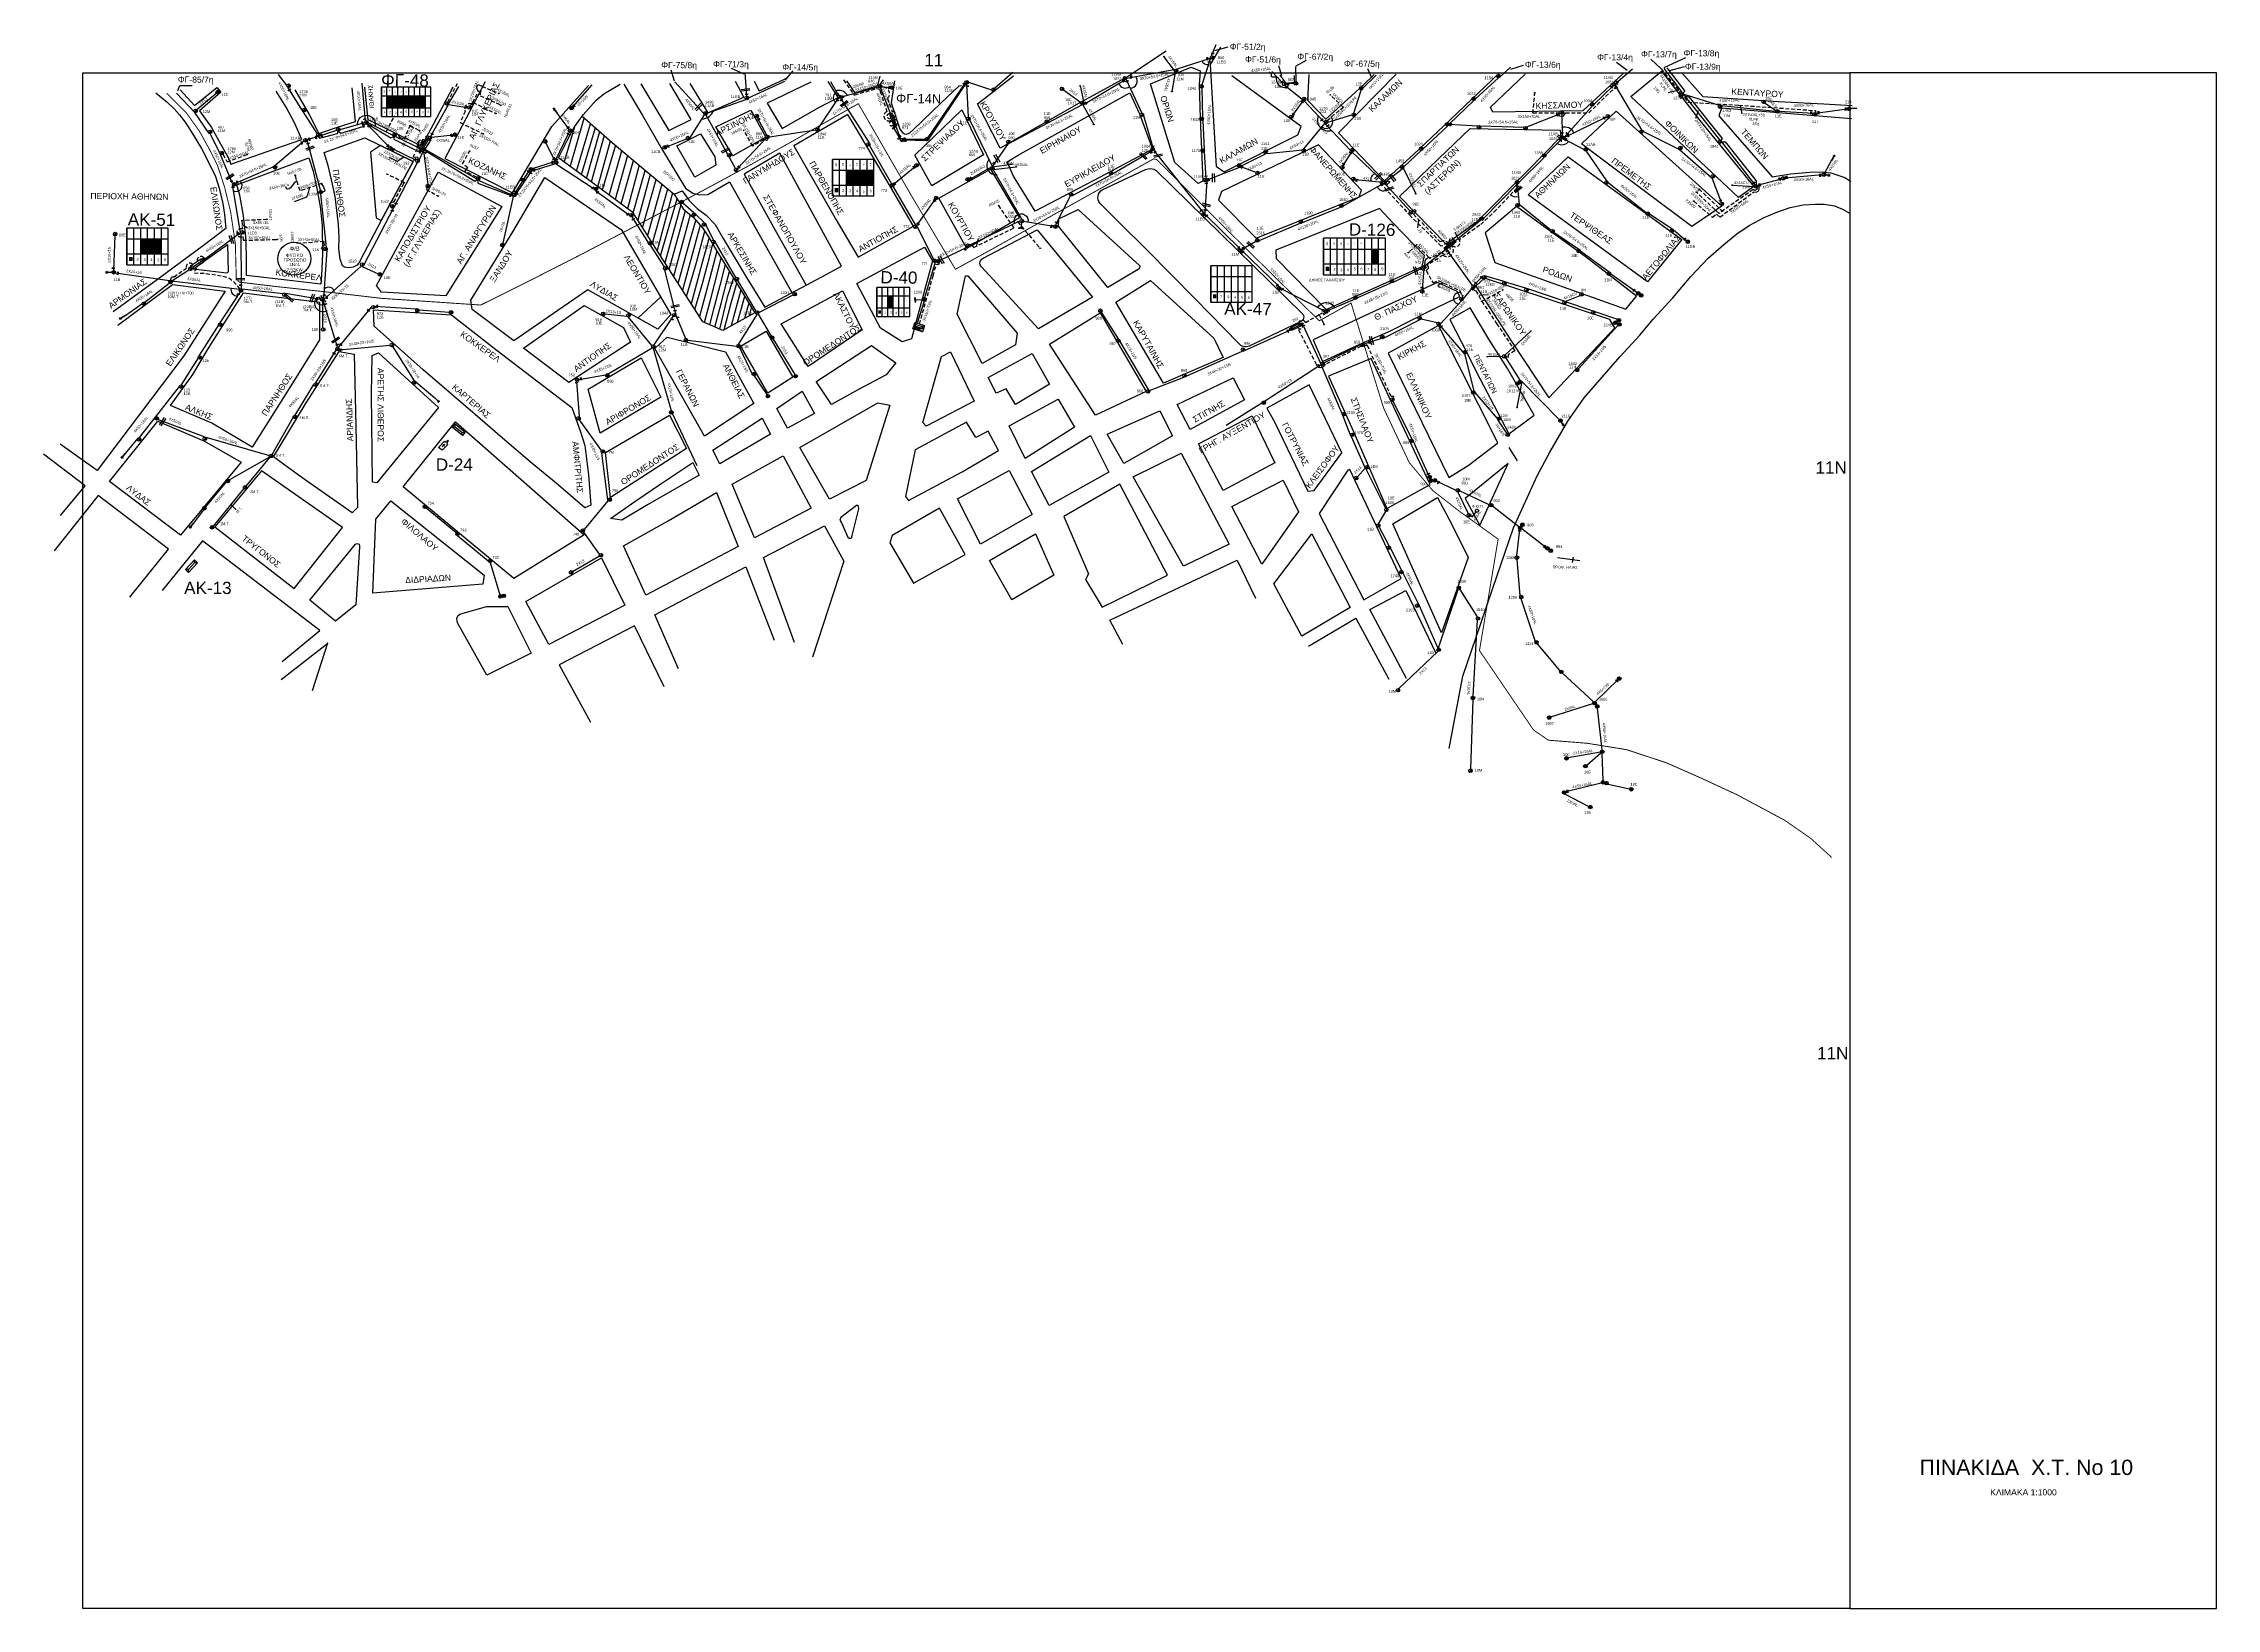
# Model space of a CAD drawing. Header units: millimetres. Extents: x 7657 to 9078, y 851 to 1875.
import ezdxf
from ezdxf import colors
from ezdxf.entities.mleader import LeaderData, LeaderLine
from ezdxf.enums import TextEntityAlignment as Align
from ezdxf.math import Vec2, Vec3

# ---------------------------------------------------------------- set-up
doc = ezdxf.new("R2010")
doc.units = ezdxf.units.MM
doc.linetypes.add('ACAD_ISO08W100', pattern=[36, 24, -3, 6, -3])
doc.linetypes.add('DASHED', pattern=[19.05, 12.7, -6.35])
for name, color, linetype in [('Eπιγραφές - Σχήματα', 7, 'Continuous'), ('Pillar', 7, 'Continuous'), ('Άγνωστα', 7, 'Continuous'), ('Ασφαλειοκιβώτια Χ.Τ 6 αναχωρήσεων', 7, 'Continuous'), ('Ασφαλειοκιβώτια Χ.Τ 9 αναχωρήσεων', 7, 'Continuous'), ('Γέφυρες Εναέριου Δικτύου', 7, 'Continuous'), ('Γείωση', 7, 'Continuous'), ('Γυμνά εναέρια ΧΤ (1Φ)   2x16AL', 7, 'Continuous'), ('Γυμνά εναέρια ΧΤ (3Φ)   3x50+35CU', 7, 'Continuous'), ('Γυμνά εναέρια ΧΤ (3Φ)   4x16AL', 7, 'Continuous'), ('Γυμνά εναέρια ΧΤ (3Φ)   4x16CU', 7, 'Continuous'), ('Γυμνά εναέρια ΧΤ (3Φ)   4x50AL', 7, 'Continuous'), ('Γυμνά εναέρια ΧΤ και ΦΟΠ (1Φ)   2x16+16AL', 7, 'Continuous'), ('Γυμνά εναέρια ΧΤ και ΦΟΠ (3Φ)   4x50+16AL', 7, 'Continuous'), ('Εναέρια παροχή ΧΤ 4x16', 7, 'SYN_LINE'), ('Εναέρια παροχή ΧΤ 4x25', 7, 'SYN_LINE'), ('Επίτονοι', 7, 'Continuous'), ('Επιγραφές - Σχήματα', 7, 'Continuous'), ('Καλώδια ΧΤ   2x6AL', 7, 'DASHED'), ('Καλώδια ΧΤ   2x8.5', 7, 'DASHED'), ('Καλώδια ΧΤ   3x150+50AL', 7, 'DASHED'), ('Καλώδια ΧΤ   3x150+50CU', 7, 'DASHED'), ('Καλώδια ΧΤ   3x150+70AL', 7, 'DASHED'), ('Καλώδια ΧΤ   3x150AL+50XLPE', 7, 'DASHED'), ('Καλώδια ΧΤ   3x95+50CU', 7, 'DASHED'), ('Καλώδια ΧΤ   4x16AL', 7, 'DASHED'), ('Καλώδια ΧΤ   4x50AL', 7, 'DASHED'), ('Καλώδια ΧΤ   4x6AL', 7, 'DASHED'), ('Μηχανική τομή', 7, 'Continuous'), ('Στύλος Ξύλινος', 7, 'Continuous'), ('Στύλος Ξύλινος @ 1', 7, 'Continuous'), ('Στύλος ΦΜ', 7, 'Continuous'), ('Στύλος ΦΜ @ 1', 7, 'Continuous'), ('Συνδέσεις', 7, 'Continuous'), ('Συνεστραμμένα ΧΤ   3x70+54.6+25 AL', 7, 'SYN_LINE'), ('Συνεστραμμένα ΧΤ   4x120+25 AL', 7, 'SYN_LINE'), ('Τομή', 7, 'Continuous'), ('Υποσταθμός εναέριος 2 στύλων', 7, 'Continuous'), ('Υποσταθμός εναέριος πλεκτός', 7, 'Continuous'), ('Υποσταθμός πόλεως', 7, 'Continuous'), ('Υπόβαθρο ΔΕΗ', 7, 'Continuous'), ('Υπόγεια Καλώδια Δικτύου ΧΤ   .15', 7, 'DASHED'), ('Υπόγεια καλώδια Παροχών ΧΤ   4x16AL', 7, 'DASHED'), ('Υπόγεια καλώδια Παροχών ΧΤ   4x16CU', 7, 'DASHED'), ('Υπόγεια καλώδια Παροχών ΧΤ   4x50AL', 7, 'DASHED')]:
    doc.layers.add(name, color=color, linetype=linetype)
doc.styles.add('ar', font='ARIAL.TTF')
doc.styles.get("Standard").update_dxf_attribs({"font": 'ARIAL.TTF'})
doc.linetypes.add('SYN_LINE', pattern='A,0.5,-0.0001,["/\\/\\/\\/",Standard,S=0.1,R=0,X=0,Y=-0.05],-0.25', length=0.7501)
doc.dimstyles.new('ISO-25', dxfattribs={"dimtxt": 2.5, "dimasz": 2.5, "dimexe": 1.25, "dimexo": 0.625, "dimtad": 1, "dimtxsty": 'Standard', "dimcen": 2.5, "dimaunit": 2, "dimazin": 0, "dimtfac": 1, "dimtmove": 0, "dimatfit": 3, "dimfxl": 1, "dimarcsym": 0})

# ---------------------------------------------------------------- blocks, each defined once
blk = doc.blocks.new('ΥΠΑΡΧΩΝ ΤΣΙΜΕΝΤΕΝΙΟΣ ΣΤΥΛΟΣ')
at = {"layer": 'Στύλος ΦΜ'}
blk.add_hatch(color=7, dxfattribs=at).paths.add_polyline_path([(-1.3, -2.3, 0.574793), (2.6, 0, 0.268822), (1.3, 2.3)])
at = {"layer": 'Στύλος ΦΜ', "color": 7}
blk.add_line((-1.3, -2.3), (1.3, 2.3), dxfattribs=at)
blk.add_circle((0, 0), 2.62, dxfattribs=at)
at = {"layer": 'Στύλος ΦΜ', "flags": 4}
for tag, p in [('ΤΥΠΟΣ', (-4.9, 3)), ('ΑΡΙΘΜΟΣ', (-4.7, 8.1))]:
    blk.add_attdef(tag, p, '', height=4, dxfattribs=at)
blk = doc.blocks.new('ΥΠΑΡΧΩΝ ΞΥΛΙΝΟΣ ΣΤΥΛΟΣ')
at = {"layer": 'Στύλος Ξύλινος'}
h = blk.add_hatch(color=7, dxfattribs=at)
h.paths.add_polyline_path([(-2.6, 0, 0.270008), (-1.3, -2.3), (1.3, 2.3, 0.576266)])
h.paths.add_polyline_path([(-1.3, -2.3, 0.574793), (2.6, 0, 0.268822), (1.3, 2.3)])
at = {"layer": 'Στύλος Ξύλινος', "color": 7}
blk.add_line((-1.3, -2.3), (1.3, 2.3), dxfattribs=at)
blk.add_circle((0, 0), 2.62, dxfattribs=at)
at = {"layer": 'Στύλος Ξύλινος', "flags": 4}
for tag, p in [('ΑΡΙΘΜΟΣ', (-4.9, 8.6)), ('ΤΥΠΟΣ', (-4.8, 3.4))]:
    blk.add_attdef(tag, p, '', height=4, dxfattribs=at)
blk = doc.blocks.new('ΥΠΟΣΤΑΘΜΟΣ ΕΝΑΕΡΙΟΣ ΕΠΙ 2 ΣΤΥΛΩΝ')
at = {"layer": 'Υποσταθμός εναέριος 2 στύλων', "linetype": 'Continuous'}
for points in [[(-12, -2.1, 0.574793), (-8.5, -0.1, 0.268822), (-9.6, 2)], [(9.7, -2.1, 0.574793), (13.2, -0.1, 0.268822), (12, 1.9)]]:
    blk.add_hatch(color=256, dxfattribs=at).paths.add_polyline_path(points)
for p, q in [((-12, -2.1), (-9.6, 2)), ((9.7, -2.1), (12, 1.9))]:
    blk.add_line(p, q, dxfattribs=at)
for centre in [(-10.8, -0.1), (10.8, -0.1)]:
    blk.add_circle(centre, 2.36, dxfattribs=at)
at = {"layer": 'Υποσταθμός πόλεως', "linetype": 'Continuous', "ltscale": 40}
blk.add_lwpolyline([(-8.6, 2.8), (8.6, 2.8), (8.6, -2.8), (-8.6, -2.8)], close=True, dxfattribs=at)
for points in [[(-5.8, 0), (-8.6, 2.8)], [(-8.6, -2.8), (-5.8, 0)], [(-5.8, 0), (5.8, 0)], [(5.8, 0), (8.6, 2.8)], [(8.6, -2.8), (5.8, 0)]]:
    blk.add_lwpolyline(points, dxfattribs=at)
at = {"layer": 'Υποσταθμός εναέριος 2 στύλων', "ltscale": 40, "flags": 1}
for tag, p in [('ΜΕΤΑΣΧΗΜΑΤΙΣΜΟΣ', (14.1, 2.5)), ('ΙΣΧΥΣ', (14.1, -0.3)), ('ΑΡΙΘΜΟΣ', (14.2, -3))]:
    blk.add_attdef(tag, p, '', height=1.8, dxfattribs=at)
blk = doc.blocks.new('ΜΗΧΑΝΙΚΗ ΤΟΜΗ')
at = {"layer": 'Μηχανική τομή', "ltscale": 40}
for p, q in [((-1.9, 0.8), (1.9, 0.8)), ((1.9, 0), (-1.9, 0))]:
    blk.add_line(p, q, dxfattribs=at)
blk = doc.blocks.new('ΤΟΜΗ')
at = {"layer": 'Τομή', "ltscale": 40}
for p, q in [((-5.7, 0), (5.7, 0)), ((5.7, -2.3), (-5.7, -2.3))]:
    blk.add_line(p, q, dxfattribs=at)
blk = doc.blocks.new('ΕΠΙΤΟΝΟΣ')
at = {"layer": 'Επίτονοι', "lineweight": 40, "ltscale": 40}
blk.add_hatch(color=256, dxfattribs=at).paths.add_polyline_path([(-1.1, 6.5), (0, 9.1), (1.1, 6.5)])
for p, q in [((-1.1, 6.5), (0, 9.1)), ((1.1, 6.5), (-1.1, 6.5)), ((-1.1, 6.5), (0, 6.5)), ((0, 9.1), (1.1, 6.5)), ((0, 6.5), (0, 0))]:
    blk.add_line(p, q, dxfattribs=at)
blk = doc.blocks.new('ΓΕΙΩΣΗ')
at = {"layer": 'Γείωση', "ltscale": 40}
for p, q in [((-2.3, 11.4), (-3, 9.4)), ((-0.3, 11.4), (-1, 9.4)), ((0, 9.4), (0, 0)), ((1.7, 11.4), (1, 9.4)), ((3.7, 11.4), (3, 9.4))]:
    blk.add_line(p, q, dxfattribs=at)
blk.add_lwpolyline([(-3, 9.4), (3, 9.4)], dxfattribs=at)
blk = doc.blocks.new('ΑΣΦΑΛΕΙΟΚΙΒΩΤΙΟ ΥΠΟΣΤΑΘΜΟΥ 6 ΑΝΑΧΩΡΗΣΕΩΝ')
at = {"layer": 'Ασφαλειοκιβώτια Χ.Τ 6 αναχωρήσεων', "ltscale": 40}
for p, q in [((-23.9, 27), (23.9, 27)), ((-23.9, 18), (23.9, 18)), ((-23.9, 9), (23.9, 9)), ((-23.9, 0), (23.9, 0)), ((-9.8, 27), (-9.8, -27)), ((9.8, 27), (9.8, -27)), ((-23.9, -9), (23.9, -9)), ((-23.9, -18), (23.9, -18))]:
    blk.add_line(p, q, dxfattribs=at)
at = {"layer": 'Ασφαλειοκιβώτια Χ.Τ 6 αναχωρήσεων'}
blk.add_lwpolyline([(-23.9, -27), (23.9, -27), (23.9, 27), (-23.9, 27)], close=True, dxfattribs=at)
for s, p in [('3', (-19, 5.4)), ('2', (-18.6, 14.6)), ('1', (-18.1, 23.4)), ('5', (-19.5, -12.6)), ('6', (-19.2, -21.4)), ('4', (-19.2, -3.6))]:
    blk.add_text(s, height=3.6, rotation=270, dxfattribs=at).set_placement(p)
at = {"layer": 'Ασφαλειοκιβώτια Χ.Τ 6 αναχωρήσεων', "ltscale": 40}
for tag, height, p in [('ΟΝΟΜΑ', 5, (-0.3, 31.7)), ('ΚΕΙΜΕΝΟ 1', 2, (17, 22.4)), ('ΚΕΙΜΕΝΟ 2', 2, (17, 13.7)), ('ΚΕΙΜΕΝΟ 3', 2, (17, 4.3)), ('ΣΧ', 2, (-0.2, -29.2)), ('ΚΕΙΜΕΝΟ 4', 2, (17, -4.7)), ('ΚΕΙΜΕΝΟ 5', 2, (17, -13.5)), ('ΚΕΙΜΕΝΟ 6', 2, (17, -22.4))]:
    blk.add_attdef(tag, text='', height=height, dxfattribs=at).set_placement(p, align=Align.MIDDLE_CENTER)
blk = doc.blocks.new('_ΣΥΝΔΕΣΗ')
at = {"layer": 'Συνδέσεις', "linetype": 'SYN_LINE', "ltscale": 40}
blk.add_hatch(color=256, dxfattribs=at).paths.add_polyline_path([(0.5, 0, 1), (-0.5, 0, 1)])
at = {"layer": 'Συνδέσεις'}
blk.add_circle((0, 0), 0.5, dxfattribs=at)
blk = doc.blocks.new('ΥΠΟΣΤΑΘΜΟΣ ΕΝΑΕΡΙΟΣ ΠΛΕΚΤΟΣ')
at = {"layer": 'Υποσταθμός εναέριος πλεκτός', "ltscale": 40}
for points in [[(-8.6, 5.6), (8.6, 5.6), (8.6, 0), (-8.6, 0)], [(-8.6, 0), (8.6, 0), (8.6, -5.6), (-8.6, -5.6)]]:
    blk.add_lwpolyline(points, close=True, dxfattribs=at)
for points in [[(-5.8, 2.8), (-8.6, 5.6)], [(-8.6, 0), (-5.8, 2.8)], [(-8.6, 0), (8.6, -5.6)], [(8.6, 0), (-8.6, -5.6)], [(-5.8, 2.8), (5.8, 2.8)], [(5.8, 2.8), (8.6, 5.6)], [(8.6, 0), (5.8, 2.8)]]:
    blk.add_lwpolyline(points, dxfattribs=at)
at = {"layer": 'Υποσταθμός εναέριος πλεκτός', "linetype": 'SYN_LINE', "ltscale": 40, "flags": 1}
for tag, p in [('ΜΕΤΑΣΧΗΜΑΤΙΣΜΟΣ', (10.6, 1.9)), ('ΙΣΧΥΣ', (10.6, -0.9)), ('ΑΡΙΘΜΟΣ', (10.7, -3.6))]:
    blk.add_attdef(tag, p, '', height=1.8, dxfattribs=at)
blk = doc.blocks.new('Pillar')
at = {"layer": 'Υποσταθμός πόλεως', "linetype": 'Continuous', "ltscale": 40}
blk.add_lwpolyline([(-8.6, 2.8), (8.6, 2.8), (8.6, -2.8), (-8.6, -2.8)], close=True, dxfattribs=at)
for points in [[(-5.8, 0), (-8.6, 2.8)], [(-8.6, -2.8), (-5.8, 0)], [(-5.8, 0), (5.8, 0)], [(5.8, 0), (8.6, 2.8)], [(8.6, -2.8), (5.8, 0)]]:
    blk.add_lwpolyline(points, dxfattribs=at)
at = {"layer": 'Pillar', "ltscale": 40}
blk.add_attdef('PILLAR', (-5.7, 3.7), '', height=2.52, dxfattribs=at)
blk = doc.blocks.new('ΑΣΦΑΛΕΙΟΚΙΒΩΤΙΟ ΥΠΟΣΤΑΘΜΟΥ 9 ΑΝΑΧΩΡΗΣΕΩΝ')
at = {"layer": 'Ασφαλειοκιβώτια Χ.Τ 9 αναχωρήσεων', "ltscale": 40}
for p, q in [((-23.8, 40.4), (24, 40.4)), ((-23.8, 31.4), (24, 31.4)), ((-9.7, 40.4), (-9.7, -40.6)), ((9.9, 40.4), (9.9, -40.6)), ((-23.8, 22.4), (24, 22.4)), ((-23.8, 13.4), (24, 13.4)), ((-23.8, 4.4), (24, 4.4)), ((-23.8, -4.6), (24, -4.6)), ((-23.8, -13.6), (24, -13.6)), ((-23.8, -22.6), (24, -22.6)), ((-23.8, -31.6), (24, -31.6))]:
    blk.add_line(p, q, dxfattribs=at)
at = {"layer": 'Ασφαλειοκιβώτια Χ.Τ 9 αναχωρήσεων'}
blk.add_lwpolyline([(-23.8, -40.6), (24, -40.6), (24, 40.4), (-23.8, 40.4)], close=True, dxfattribs=at)
for s, p in [('1', (-18, 36.7)), ('3', (-19.4, 18.5)), ('4', (-18.8, 10)), ('2', (-18.6, 27.6)), ('5', (-18, 0.9)), ('8', (-19, -25.8)), ('7', (-18.5, -16.5)), ('6', (-18.1, -7.8)), ('9', (-18.1, -35.1))]:
    blk.add_text(s, height=3.6, rotation=270, dxfattribs=at).set_placement(p)
at = {"layer": 'Ασφαλειοκιβώτια Χ.Τ 9 αναχωρήσεων', "ltscale": 40}
for tag, height, p in [('ΟΝΟΜΑ', 5, (-0.2, 44.3)), ('ΚΕΙΜΕΝΟ 1', 2, (17.1, 35.6)), ('ΚΕΙΜΕΝΟ 2', 2, (17.1, 26.9)), ('ΚΕΙΜΕΝΟ 3', 2, (17.1, 17.7)), ('ΚΕΙΜΕΝΟ 4', 2, (17.1, 8.7)), ('ΚΕΙΜΕΝΟ 5', 2, (17.1, -0.1)), ('ΚΕΙΜΕΝΟ 6', 2, (17.1, -9.1)), ('ΚΕΙΜΕΝΟ 7', 2, (17.1, -18.1)), ('ΚΕΙΜΕΝΟ 8', 2, (17.1, -26.9)), ('ΣΧ', 2, (-0.1, -42.6)), ('ΚΕΙΜΕΝΟ 9', 2, (17.1, -36))]:
    blk.add_attdef(tag, text='', height=height, dxfattribs=at).set_placement(p, align=Align.MIDDLE_CENTER)

msp = doc.modelspace()

# ---------------------------------------------------------------- hatches: boundary and pattern name
at = {"layer": 'Ασφαλειοκιβώτια Χ.Τ 6 αναχωρήσεων'}
for color, points in [(151, [(8182, 1792), (8182, 1782.2), (8186.5, 1782.2), (8186.5, 1792)]), (173, [(8186.5, 1792), (8186.5, 1782.2), (8191, 1782.2), (8191, 1792)]), (133, [(8191, 1792), (8191, 1782.2), (8195.5, 1782.2), (8195.5, 1792)]), (85, [(8195.5, 1792), (8195.5, 1782.2), (8200, 1782.2), (8200, 1792)]), (27, [(8174.4, 1777.6), (8176.7, 1777.6), (8176.7, 1780.3), (8174.4, 1780.3)]), (27, [(7712.8, 1732.6), (7715.1, 1732.6), (7715.1, 1735.3), (7712.8, 1735.3)]), (1, [(7720.4, 1747.1), (7720.4, 1737.2), (7724.9, 1737.2), (7724.9, 1747.1)]), (2, [(7724.9, 1747.1), (7724.9, 1737.2), (7729.4, 1737.2), (7729.4, 1747.1)]), (85, [(7729.4, 1747.1), (7729.4, 1737.2), (7733.9, 1737.2), (7733.9, 1747.1)]), (1, [(8209, 1709.7), (8209, 1701.8), (8212.6, 1701.8), (8212.6, 1709.7)]), (173, [(8202.9, 1698.1), (8204.7, 1698.1), (8204.7, 1700.3), (8202.9, 1700.3)])]:
    msp.add_hatch(color=color, dxfattribs=at).paths.add_polyline_path(points)
h = msp.add_hatch(color=30, dxfattribs=at)
h.dxf.hatch_style = 1
h.paths.add_polyline_path([(8421.7, 1708.1), (8424, 1708.1), (8424, 1710.8), (8421.7, 1710.8)])
h = msp.add_hatch(color=85, dxfattribs=at)
h.dxf.hatch_style = 1
h.paths.add_polyline_path([(8421.7, 1708.1), (8424, 1708.1), (8424, 1710.8), (8421.7, 1710.8)])
h = msp.add_hatch(color=151, dxfattribs=at)
h.dxf.hatch_style = 1
h.paths.add_polyline_path([(8421.7, 1708.1), (8424, 1708.1), (8424, 1710.8), (8421.7, 1710.8)])
h = msp.add_hatch(color=27, dxfattribs=at)
h.dxf.hatch_style = 1
h.paths.add_polyline_path([(8421.7, 1708.1), (8424, 1708.1), (8424, 1710.8), (8421.7, 1710.8)])
h = msp.add_hatch(color=6, dxfattribs=at)
h.dxf.hatch_style = 1
h.paths.add_polyline_path([(8421.7, 1708.1), (8424, 1708.1), (8424, 1710.8), (8421.7, 1710.8)])
at = {"layer": 'Ασφαλειοκιβώτια Χ.Τ 9 αναχωρήσεων'}
for color, points in [(2, [(7881.5, 1832.8), (7885.1, 1832.8), (7885.1, 1840.7), (7881.5, 1840.7)]), (1, [(7885.1, 1840.7), (7885.1, 1832.8), (7888.7, 1832.8), (7888.7, 1840.7)]), (151, [(7888.7, 1840.7), (7888.7, 1832.8), (7892.3, 1832.8), (7892.3, 1840.7)]), (6, [(7892.3, 1840.7), (7892.3, 1832.8), (7895.9, 1832.8), (7895.9, 1840.7)]), (27, [(7895.9, 1840.7), (7895.9, 1832.8), (7899.5, 1832.8), (7899.5, 1840.7)]), (133, [(7899.5, 1840.7), (7899.5, 1832.8), (7903.1, 1832.8), (7903.1, 1840.7)]), (30, [(7903.1, 1840.7), (7903.1, 1832.8), (7906.7, 1832.8), (7906.7, 1840.7)])]:
    msp.add_hatch(color=color, dxfattribs=at).paths.add_polyline_path(points)
h = msp.add_hatch(color=30, dxfattribs=at)
h.dxf.hatch_style = 1
h.paths.add_polyline_path([(8525.6, 1730.7), (8530.1, 1730.7), (8530.1, 1740.5), (8525.6, 1740.5)])
h = msp.add_hatch(color=151, dxfattribs=at)
h.dxf.hatch_style = 1
h.paths.add_polyline_path([(8495.5, 1726), (8497.8, 1726), (8497.8, 1728.8), (8495.5, 1728.8)])
h = msp.add_hatch(color=6, dxfattribs=at)
h.dxf.hatch_style = 1
h.paths.add_polyline_path([(8495.5, 1726), (8497.8, 1726), (8497.8, 1728.8), (8495.5, 1728.8)])
h = msp.add_hatch(color=5, dxfattribs=at)
h.dxf.hatch_style = 1
h.paths.add_polyline_path([(8495.5, 1726), (8497.8, 1726), (8497.8, 1728.8), (8495.5, 1728.8)])
h = msp.add_hatch(color=27, dxfattribs=at)
h.dxf.hatch_style = 1
h.paths.add_polyline_path([(8495.5, 1726), (8497.8, 1726), (8497.8, 1728.8), (8495.5, 1728.8)])
h = msp.add_hatch(color=85, dxfattribs=at)
h.dxf.hatch_style = 1
h.paths.add_polyline_path([(8495.5, 1726), (8497.8, 1726), (8497.8, 1728.8), (8495.5, 1728.8)])
h = msp.add_hatch(color=2, dxfattribs=at)
h.dxf.hatch_style = 1
h.paths.add_polyline_path([(8495.5, 1726), (8497.8, 1726), (8497.8, 1728.8), (8495.5, 1728.8)])

# ---------------------------------------------------------------- linework, layer by layer
at = {"layer": 'Eπιγραφές - Σχήματα'}
for p, q in [((8647.2, 1538.6), (8661.7, 1536.7)), ((8657, 1535.4), (8657.5, 1539))]:
    msp.add_line(p, q, dxfattribs=at)
for points in [[(7888.4, 1797.7), (7883.2, 1800.4)], [(7828.9, 1774.4), (7820.8, 1771.4)]]:
    msp.add_lwpolyline(points, dxfattribs=at)
msp.add_lwpolyline([(8594.1, 1570.6), (8595.6, 1569.7), (8594.7, 1568.2), (8593.2, 1569)], close=True, dxfattribs=at)
at = {"layer": 'Eπιγραφές - Σχήματα', "color": 27, "linetype": 'DASHED', "ltscale": 0.2}
msp.add_arc((7759.8, 1733.2), 2.41, 40.4983, 197.5401, dxfattribs=at)
at = {"layer": 'Eπιγραφές - Σχήματα', "color": 30, "linetype": 'DASHED', "ltscale": 0.2}
msp.add_arc((8578, 1745.9), 1.68, 4.8052, 237.5761, dxfattribs=at)
at = {"layer": 'Άγνωστα', "color": 6, "linetype": 'DASHED', "ltscale": 0.2}
for points in [[(7921.3, 1836.6), (7927.5, 1848.8)], [(7941.4, 1843.7), (7942.7, 1843.9), (7942.5, 1840.7), (7956, 1834.6)]]:
    msp.add_lwpolyline(points, dxfattribs=at)
at = {"layer": 'Άγνωστα', "color": 6}
for points in [[(8116.8, 1840.5), (8115.7, 1855.9)], [(8003, 1833.4), (8015.7, 1847.9)]]:
    msp.add_lwpolyline(points, dxfattribs=at)
at = {"layer": 'Άγνωστα', "color": 173}
msp.add_lwpolyline([(8176.8, 1841), (8171.7, 1849.8)], dxfattribs=at)
at = {"layer": 'Άγνωστα', "color": 85}
for points in [[(8204.1, 1848), (8206.3, 1851.2)], [(8204.3, 1845.7), (8210.7, 1829.3)]]:
    msp.add_lwpolyline(points, dxfattribs=at)
at = {"layer": 'Άγνωστα', "color": 1, "ltscale": 0.2}
for points in [[(8474.8, 1848.8), (8469.5, 1848.4)], [(8475.7, 1859.9), (8476, 1850)], [(8324, 1844.5), (8335.2, 1836.4)]]:
    msp.add_lwpolyline(points, dxfattribs=at)
at = {"layer": 'Άγνωστα', "color": 173, "ltscale": 0.2}
msp.add_lwpolyline([(8685.1, 1848.7), (8696.1, 1858.3)], dxfattribs=at)
at = {"layer": 'Άγνωστα', "color": 2}
msp.add_lwpolyline([(7757, 1831.7), (7769.8, 1842.3)], dxfattribs=at)
at = {"layer": 'Άγνωστα', "color": 1}
for points in [[(8178.1, 1839), (8196.9, 1809.9)], [(8197.2, 1808.1), (8211.4, 1783.1)], [(7886.3, 1768.3), (7901.5, 1797)], [(8212.5, 1781.1), (8227.1, 1756.1)], [(7866.5, 1730.3), (7886, 1767.5)], [(7703.4, 1749.1), (7702.7, 1726.4)], [(8228.3, 1755), (8239, 1733.9)], [(7703.8, 1724.8), (7739.2, 1719.9)], [(7840.3, 1707.6), (7864.7, 1729.2)], [(7865.3, 1729.1), (7875.7, 1724.3)], [(8240.1, 1731.8), (8233.1, 1708.6)], [(8232.8, 1706.3), (8228.3, 1691.9)]]:
    msp.add_lwpolyline(points, dxfattribs=at)
at = {"layer": 'Άγνωστα', "color": 27, "ltscale": 0.2}
for points in [[(8513.9, 1829.4), (8518.7, 1844.4)], [(8651.5, 1813.4), (8669.8, 1833.8)], [(8670.9, 1835), (8683.5, 1847.1)], [(8481.2, 1805.9), (8495, 1822.5)], [(8497, 1823.5), (8512.7, 1828.2)], [(8456.9, 1802.9), (8480.3, 1805.4)], [(8417.7, 1785.5), (8426.2, 1788.9), (8439.3, 1794)], [(8439.8, 1794.5), (8449.9, 1790.6)], [(8439.9, 1794.7), (8456.2, 1802.7)], [(8600, 1723), (8612.6, 1719.2)], [(8612.3, 1719.2), (8627.5, 1714.7)], [(8627.5, 1714.7), (8652, 1706.3)], [(8652.2, 1706.2), (8670.3, 1700)], [(8671.5, 1699.6), (8686.3, 1694.6)], [(8686.7, 1690.4), (8660.8, 1662.1)]]:
    msp.add_lwpolyline(points, dxfattribs=at)
at = {"layer": 'Άγνωστα', "color": 1, "linetype": 'SYN_LINE', "ltscale": 8}
msp.add_lwpolyline([(7902.6, 1798.5), (7905.3, 1804.6)], dxfattribs=at)
at = {"layer": 'Άγνωστα', "color": 1, "linetype": 'DASHED', "ltscale": 0.2}
for points in [[(7824.6, 1778.5), (7821.4, 1788.7)], [(7892.7, 1783.8), (7881.5, 1789.5)], [(7884.1, 1768.8), (7883.2, 1770), (7883.7, 1770.7), (7885.1, 1771.3), (7886, 1771.1), (7892.7, 1783.8)]]:
    msp.add_lwpolyline(points, dxfattribs=at)
at = {"layer": 'Άγνωστα', "color": 2, "linetype": 'DASHED', "ltscale": 0.2}
for points in [[(7907.6, 1780.5), (7907.3, 1779.4), (7915, 1775.1)], [(7739.9, 1720.1), (7740.7, 1722.2), (7742.2, 1722.3), (7750.3, 1728)]]:
    msp.add_lwpolyline(points, dxfattribs=at)
at = {"layer": 'Άγνωστα', "color": 2, "ltscale": 0.2}
for points in [[(8532.9, 1784), (8514.7, 1785.7)], [(8607.8, 1629.6), (8593.3, 1646.5)], [(8613.9, 1620), (8608.4, 1628.6)], [(8621, 1602), (8615.5, 1610.6)]]:
    msp.add_lwpolyline(points, dxfattribs=at)
at = {"layer": 'Άγνωστα', "color": 6, "ltscale": 0.2}
for points in [[(8534.7, 1782.8), (8550.5, 1765.4)], [(8521.3, 1597.1), (8516.2, 1591.5)], [(8569.4, 1479.5), (8582.2, 1517.7)], [(8583.2, 1517.8), (8594.5, 1499.8)], [(8568.8, 1477.3), (8543.4, 1452.9)]]:
    msp.add_lwpolyline(points, dxfattribs=at)
at = {"layer": 'Άγνωστα'}
for points in [[(8082.3, 1764.2), (8075.1, 1770.5)], [(8088.9, 1757.7), (8083.5, 1763)], [(8095.1, 1746.3), (8089.9, 1757)], [(8109.7, 1721.9), (8096.2, 1745.1)], [(8123, 1699.9), (8111, 1719.9)], [(8124.7, 1698.9), (8147.2, 1710.4)], [(7849.7, 1676.1), (7871.3, 1702.4)], [(7873.5, 1703), (7900.6, 1701.3)], [(7902.4, 1700.7), (7922.2, 1699.1)], [(8024.1, 1698), (8038.4, 1696.6)], [(8056.3, 1677.7), (8068.7, 1696.2)], [(8070.5, 1697.2), (8076.7, 1682)], [(8111.4, 1678.1), (8123.6, 1697.7)], [(8124.2, 1697.9), (8132.8, 1683.5)], [(7850.2, 1674.5), (7883.5, 1677.5)], [(8078.3, 1680.9), (8110.2, 1677)], [(8134, 1681.4), (8148.2, 1658.3)], [(7834.9, 1653), (7848.2, 1674.3)], [(7885.2, 1676.5), (7899.2, 1654.3)], [(8026.2, 1658.8), (8054.9, 1675.9)], [(8055.7, 1675.5), (8067.4, 1634.8)], [(8112, 1676), (8120.6, 1658.2)], [(7900.3, 1653.5), (7912.7, 1643.1)], [(8007.4, 1630.8), (8005.6, 1653.8)], [(8007, 1655.2), (8024.5, 1658.1)], [(8121.6, 1657.5), (8130, 1645.2)], [(8021.8, 1608.7), (8007.5, 1628.8)], [(8068.2, 1632.7), (8084.1, 1598.8)], [(8026, 1576.5), (8022.1, 1607)], [(7907.2, 1571.2), (7926.7, 1555)], [(8010.6, 1557), (8026.2, 1575.8)], [(7927.6, 1553), (7947.7, 1536.5)], [(8020.5, 1540.9), (8010.3, 1555.3)], [(7948.9, 1535.4), (7955.2, 1514.3)], [(8002.9, 1529.6), (8020.5, 1539.7)]]:
    msp.add_lwpolyline(points, dxfattribs=at)
at = {"layer": 'Άγνωστα', "color": 30, "linetype": 'DASHED', "ltscale": 0.2}
for points in [[(7803, 1759.7), (7787, 1759.1)], [(8482.2, 1692.4), (8493.4, 1698.7), (8494.3, 1697.7), (8495.2, 1698.1), (8495.2, 1698.5)], [(8491.2, 1697.5), (8494.4, 1691.1)]]:
    msp.add_lwpolyline(points, dxfattribs=at)
at = {"layer": 'Άγνωστα', "color": 151, "linetype": 'DASHED', "ltscale": 0.2}
for points in [[(8294.1, 1758.2), (8308.7, 1740.9)], [(8562.9, 1735), (8561.1, 1733.9), (8560.3, 1732.2), (8560.1, 1729.8)]]:
    msp.add_lwpolyline(points, dxfattribs=at)
at = {"layer": 'Άγνωστα', "color": 30, "ltscale": 0.2}
for points in [[(8560.6, 1729.6), (8573.8, 1740.1)], [(8539.8, 1718.8), (8558.9, 1728.1)], [(8496.8, 1700.2), (8514.4, 1707.6)], [(8516.1, 1708.6), (8538.2, 1718.4)]]:
    msp.add_lwpolyline(points, dxfattribs=at)
at = {"layer": 'Άγνωστα', "color": 85, "linetype": 'DASHED', "ltscale": 0.2, "flags": 128}
msp.add_lwpolyline([(7785.3, 1714.4), (7781.1, 1719.1), (7777.5, 1721.7), (7770.5, 1723.2), (7761.8, 1724.4), (7759.2, 1724.4), (7755.5, 1724.7), (7755.5, 1725.7), (7756.4, 1726.9), (7756.9, 1728.6)], dxfattribs=at)
at = {"layer": 'Άγνωστα', "color": 0, "ltscale": 0.2}
for points in [[(8348.7, 1699.1), (8359.8, 1681.6)], [(8360.9, 1680), (8379.3, 1648.5)], [(8442.4, 1674.1), (8472.1, 1687.3)], [(8404.3, 1657.2), (8440.8, 1673.7)], [(8455.5, 1640.9), (8492.4, 1664.9)], [(8380.3, 1647.9), (8402.7, 1656.7)], [(8430.4, 1625.2), (8453.8, 1639.9)]]:
    msp.add_lwpolyline(points, dxfattribs=at)
at = {"layer": 'Άγνωστα', "color": 85, "ltscale": 0.2}
for points in [[(8672, 1444.5), (8686.6, 1458.7)], [(8680.3, 1390.5), (8694.2, 1387.4)]]:
    msp.add_lwpolyline(points, dxfattribs=at)
at = {"layer": 'Άγνωστα', "color": 85, "linetype": 'SYN_LINE', "ltscale": 16}
msp.add_lwpolyline([(8666.3, 1402.9), (8675.5, 1410.9)], dxfattribs=at)
at = {"layer": 'Άγνωστα', "color": 85, "linetype": 'DASHED', "ltscale": 0.2}
msp.add_arc((8210.1, 1827.4), 1.53, 77.344, 311.302, dxfattribs=at)
at = {"layer": 'Άγνωστα', "color": 151, "linetype": 'DASHED', "ltscale": 0.2}
for centre, radius, start, end in [((8211.4, 1822.5), 1.41, 67.8444, 339.2032), ((7904.6, 1807.6), 1.69, 57.8828, 245.9176)]:
    msp.add_arc(centre, radius, start, end, dxfattribs=at)
at = {"layer": 'Άγνωστα', "color": 27, "linetype": 'DASHED', "ltscale": 0.2}
msp.add_arc((8214.2, 1823.5), 1.51, 256.8175, 121.7897, dxfattribs=at)
at = {"layer": 'Άγνωστα', "linetype": 'DASHED', "ltscale": 0.2}
msp.add_arc((7904.6, 1808.5), 3.44, 48.4906, 258.9078, dxfattribs=at)
at = {"layer": 'Άγνωστα', "color": 2, "linetype": 'DASHED', "ltscale": 0.2}
for centre, radius, start, end in [((7904.4, 1808.1), 2.84, 48.0628, 256.1699), ((7752.6, 1728.8), 2.41, 40.4983, 197.5401)]:
    msp.add_arc(centre, radius, start, end, dxfattribs=at)
at = {"layer": 'Άγνωστα', "color": 1, "linetype": 'DASHED', "ltscale": 0.2}
msp.add_arc((7904.3, 1807.9), 2.19, 46.6477, 257.1752, dxfattribs=at)
at = {"layer": 'Άγνωστα', "color": 6, "linetype": 'DASHED', "ltscale": 0.2}
msp.add_arc((7907.8, 1812.9), 1.37, 40.7145, 245.1721, dxfattribs=at)
at = {"layer": 'Άγνωστα', "color": 30, "linetype": 'DASHED', "ltscale": 0.2}
msp.add_arc((8480, 1691.5), 2.37, 23.8664, 178.1981, dxfattribs=at)
at = {"layer": 'Γέφυρες Εναέριου Δικτύου'}
for points in [[(8414.7, 1863.6, 0.453173), (8418.8, 1861.3, -21.412282)], [(8360.3, 1848.7, 0.537126), (8367.1, 1846.7, -21.412282)], [(8367.7, 1845.5, 0.5807), (8371.3, 1853.2, 2.213664)], [(8463.2, 1853.5, 0.536141), (8470.2, 1846.1, 3.57689)], [(8174.9, 1836.1, -0.425525), (8175.2, 1842.9, -0.374008)], [(8182.4, 1841.3, 0.351515), (8174.8, 1843.8, 5.671898)], [(7862.1, 1822, -1.119431), (7873.7, 1820.8, 1.525443)], [(8087.4, 1825.5, 0.32068), (8095.2, 1831.2, 2.19574)], [(8490.6, 1827.7, 0.632392), (8499.4, 1818, -2.701424)], [(8493.1, 1820.2, 0.897978), (8499.1, 1826.8, -5.951173)], [(8650, 1820, -0.419135), (8657.7, 1816.4, -3.034146)], [(8646.9, 1809.5, 0.386789), (8654.5, 1810.9, -3.034146)], [(8275.6, 1799.2, 0.74714), (8280.7, 1789.2, -0.088492)], [(7781.1, 1778.5, 0.855796), (7785.6, 1784.8, 2.35207)], [(8528, 1789.5, 0.520833), (8525.3, 1784.7, -12.523069)], [(8529.4, 1781.1, 0.43991), (8535.3, 1779.1, 0.447617)], [(8292.1, 1757.2, -1.374753), (8300.7, 1758, 16.207404)], [(8616.3, 1776, 0.292088), (8621.3, 1774.9, 3.231781)], [(7779.6, 1714.9, 0.523502), (7783.7, 1709.8, -0.032415)], [(7834.9, 1708.1, 0.748361), (7842.3, 1700.1, 3.104817)], [(7835.5, 1708, 0.814905), (7840.1, 1704.8, 2.136876)], [(7840.7, 1714.6, -0.607233), (7846.9, 1712.6, 0.846073)], [(8583.8, 1711.9, 1.061059), (8582.4, 1704.5, -0.200725)], [(8490.4, 1702.3, -0.592151), (8501.3, 1702.1, -1331.68539)]]:
    msp.add_lwpolyline(points, format="xyb", dxfattribs=at)
at = {"layer": 'Γυμνά εναέρια ΧΤ (1Φ)   2x16AL', "color": 2, "ltscale": 0.2}
msp.add_lwpolyline([(8480.8, 1837.5), (8473.7, 1827.9)], dxfattribs=at)
at = {"layer": 'Γυμνά εναέρια ΧΤ (1Φ)   2x16AL', "color": 2}
msp.add_lwpolyline([(7964.1, 1774.7), (7957.2, 1744.2)], dxfattribs=at)
at = {"layer": 'Γυμνά εναέρια ΧΤ (1Φ)   2x16AL', "color": 6, "ltscale": 0.2}
for points in [[(8594.5, 1497.7), (8591.8, 1448)], [(8591.8, 1445.6), (8590.2, 1400.4)]]:
    msp.add_lwpolyline(points, dxfattribs=at)
at = {"layer": 'Γυμνά εναέρια ΧΤ (3Φ)   3x50+35CU', "color": 2, "ltscale": 0.2}
for points in [[(8468.9, 1847.3), (8480.2, 1838.5)], [(8481.4, 1837.4), (8494.6, 1823.5)], [(8495.2, 1822.4), (8512.1, 1804.4)], [(8512.6, 1804), (8533.2, 1784.6)]]:
    msp.add_lwpolyline(points, dxfattribs=at)
at = {"layer": 'Γυμνά εναέρια ΧΤ (3Φ)   4x16AL', "color": 6}
msp.add_lwpolyline([(7921.8, 1835), (7934.2, 1833)], dxfattribs=at)
at = {"layer": 'Γυμνά εναέρια ΧΤ (3Φ)   4x16AL', "color": 2, "ltscale": 0.2}
msp.add_lwpolyline([(8512.4, 1804.1), (8506.7, 1795)], dxfattribs=at)
at = {"layer": 'Γυμνά εναέρια ΧΤ (3Φ)   4x16AL', "color": 85}
for points in [[(7839.4, 1706.3), (7839.4, 1688.9)], [(8582, 1581.5), (8588.7, 1567.4)]]:
    msp.add_lwpolyline(points, dxfattribs=at)
at = {"layer": 'Γυμνά εναέρια ΧΤ (3Φ)   4x16CU', "color": 27, "linetype": 'SYN_LINE', "ltscale": 20}
msp.add_lwpolyline([(8546.3, 1793.2), (8554.4, 1776.5)], dxfattribs=at)
at = {"layer": 'Γυμνά εναέρια ΧΤ (3Φ)   4x16CU', "color": 30, "linetype": 'SYN_LINE', "ltscale": 16}
msp.add_lwpolyline([(8761.4, 1782.3), (8775.8, 1781.4)], dxfattribs=at)
at = {"layer": 'Γυμνά εναέρια ΧΤ (3Φ)   4x16CU', "color": 27, "linetype": 'SYN_LINE', "ltscale": 12}
msp.add_lwpolyline([(8652.2, 1706.2), (8661.9, 1710)], dxfattribs=at)
at = {"layer": 'Γυμνά εναέρια ΧΤ (3Φ)   4x50AL', "color": 151}
msp.add_lwpolyline([(8088.6, 1829.2), (8069.8, 1849.7)], dxfattribs=at)
at = {"layer": 'Γυμνά εναέρια ΧΤ (3Φ)   4x50AL', "color": 173}
msp.add_lwpolyline([(8205.2, 1846.8), (8210.6, 1846.1)], dxfattribs=at)
at = {"layer": 'Γυμνά εναέρια ΧΤ (3Φ)   4x50AL', "color": 133}
for points in [[(7976.2, 1791.6), (7991.3, 1796.2)], [(7992.4, 1795.9), (8017, 1779.7)], [(8018.2, 1778.6), (8040.2, 1762.6)]]:
    msp.add_lwpolyline(points, dxfattribs=at)
at = {"layer": 'Γυμνά εναέρια ΧΤ (3Φ)   4x50AL', "color": 1, "linetype": 'SYN_LINE', "ltscale": 20}
msp.add_lwpolyline([(8228, 1755.8), (8240.1, 1772.8)], dxfattribs=at)
at = {"layer": 'Γυμνά εναέρια ΧΤ (3Φ)   4x50AL', "color": 2}
msp.add_lwpolyline([(7740.8, 1719.6), (7785.1, 1714.2)], dxfattribs=at)
at = {"layer": 'Γυμνά εναέρια ΧΤ (3Φ)   4x50AL', "color": 6, "ltscale": 0.2}
for points in [[(8480.5, 1690.8), (8492.3, 1665.4)], [(8492.4, 1664.9), (8506.3, 1632.5)], [(8506.3, 1632.5), (8511.6, 1618.9)], [(8512.2, 1617.9), (8521.3, 1597.1)], [(8521.8, 1596.6), (8534.7, 1570.9)], [(8534.6, 1568.8), (8529.9, 1560.8)], [(8530.4, 1558.5), (8537.1, 1546.2)], [(8537.9, 1544.5), (8545, 1530.4)], [(8546, 1528.7), (8556.4, 1507.7)], [(8556.6, 1507.2), (8568.9, 1479.4)]]:
    msp.add_lwpolyline(points, dxfattribs=at)
at = {"layer": 'Γυμνά εναέρια ΧΤ (3Φ)   4x50AL', "color": 7}
for points in [[(7821.4, 1631.8), (7833.7, 1651.8)], [(7731.7, 1628.9), (7762.4, 1617.5)], [(7806.3, 1606.1), (7820.3, 1630.6)], [(7804.7, 1604.4), (7778.4, 1589.4)], [(7789.4, 1585.4), (7804.9, 1604.1)], [(7776.3, 1588.2), (7762.8, 1571.8)], [(7767.9, 1559.2), (7787.9, 1583.6)], [(7761.4, 1569.9), (7755, 1561.1)]]:
    msp.add_lwpolyline(points, dxfattribs=at)
at = {"layer": 'Γυμνά εναέρια ΧΤ (3Φ)   4x50AL', "color": 85, "ltscale": 0.2}
for points in [[(8580.8, 1582.6), (8568, 1588.6)], [(8602.5, 1573.2), (8583.1, 1582.2)], [(8621.8, 1558.7), (8604.7, 1572.2)], [(8623.8, 1557.6), (8639.5, 1545.4)]]:
    msp.add_lwpolyline(points, dxfattribs=at)
at = {"layer": 'Γυμνά εναέρια ΧΤ και ΦΟΠ (1Φ)   2x16+16AL', "color": 85, "ltscale": 0.2}
msp.add_lwpolyline([(8654, 1407.8), (8675.2, 1411.6)], dxfattribs=at)
at = {"layer": 'Γυμνά εναέρια ΧΤ και ΦΟΠ (3Φ)   4x50+16AL', "color": 1, "ltscale": 0.2}
for points in [[(8420.1, 1865.3), (8414.5, 1847.9)], [(8420.9, 1866.8), (8423.8, 1874.1)], [(8365, 1851.3), (8375.3, 1829.3)], [(8414.4, 1845.6), (8414.9, 1826.5)], [(8376.3, 1827.7), (8382.5, 1806.9)], [(8415.2, 1824.7), (8416, 1805.4)], [(8416, 1804.3), (8417.1, 1786.5)], [(8417.7, 1785.5), (8416.4, 1763.8)]]:
    msp.add_lwpolyline(points, dxfattribs=at)
at = {"layer": 'Γυμνά εναέρια ΧΤ και ΦΟΠ (3Φ)   4x50+16AL', "color": 151}
for points in [[(7816.1, 1847.2), (7810.5, 1854.5)], [(7826.1, 1831.3), (7816.7, 1846.2)], [(7835.8, 1815.9), (7826.7, 1830.3)]]:
    msp.add_lwpolyline(points, dxfattribs=at)
at = {"layer": 'Γυμνά εναέρια ΧΤ και ΦΟΠ (3Φ)   4x50+16AL', "color": 27}
for points in [[(7867.4, 1824.3), (7865.3, 1848.9)], [(7868.4, 1822.2), (7882.9, 1807.2)], [(7762.8, 1734.2), (7785.7, 1751.3)]]:
    msp.add_lwpolyline(points, dxfattribs=at)
at = {"layer": 'Γυμνά εναέρια ΧΤ και ΦΟΠ (3Φ)   4x50+16AL', "color": 133}
for points in [[(8118, 1839.3), (8141.7, 1850.2)], [(8090.9, 1829.2), (8116.2, 1838.3)], [(8079.5, 1813), (8089.1, 1828.2)], [(8090, 1828.1), (8104.3, 1802.4)], [(8064.3, 1807.3), (8077.3, 1812.6)], [(8105.3, 1800.6), (8109.3, 1793.3)], [(8041.6, 1761.4), (8052.5, 1744.2)], [(8053.6, 1743), (8062.8, 1728.7)], [(8062.9, 1726.7), (8070.5, 1697.5)]]:
    msp.add_lwpolyline(points, dxfattribs=at)
at = {"layer": 'Γυμνά εναέρια ΧΤ και ΦΟΠ (3Φ)   4x50+16AL', "color": 2, "ltscale": 0.2}
for points in [[(8467.4, 1849), (8460.2, 1856.6)], [(8729.8, 1841.8), (8752.9, 1834.6)], [(8754.3, 1834.4), (8789.7, 1830.6)], [(8792.1, 1830.5), (8814.6, 1829.4)], [(8816, 1829.3), (8836.7, 1832.1)], [(8839, 1832.5), (8842.9, 1832.6)], [(8570.6, 1691.5), (8584.3, 1706.5)], [(8585.5, 1707.7), (8591.6, 1715)], [(8557, 1694.1), (8533.2, 1681.9)], [(8568.4, 1692.1), (8557.9, 1694.5)], [(8532.1, 1681.9), (8520.4, 1678.3)], [(8585.4, 1672.9), (8570.2, 1690.6)], [(8592.7, 1647.6), (8586.6, 1671.8)]]:
    msp.add_lwpolyline(points, dxfattribs=at)
at = {"layer": 'Γυμνά εναέρια ΧΤ και ΦΟΠ (3Φ)   4x50+16AL', "color": 27, "ltscale": 0.2}
for points in [[(8519.9, 1845.6), (8528.5, 1854.2)], [(8593.5, 1838.7), (8608.5, 1852.4)], [(8609.6, 1853.1), (8616.4, 1859.3)], [(8576.2, 1822), (8592.3, 1837.5)], [(8559.2, 1806), (8575.1, 1820.9)], [(8649.9, 1828.6), (8650.1, 1814.6)], [(8651.5, 1813.4), (8679.1, 1826.8)], [(8534.9, 1784.6), (8545.5, 1792.9)], [(8546.7, 1794.1), (8558, 1804.8)], [(8592.7, 1717), (8598.5, 1722.9)]]:
    msp.add_lwpolyline(points, dxfattribs=at)
at = {"layer": 'Γυμνά εναέρια ΧΤ και ΦΟΠ (3Φ)   4x50+16AL', "color": 2}
for points in [[(7755.7, 1829.8), (7743.9, 1842.4)], [(7765.2, 1816.1), (7755.7, 1829.8)], [(7772.3, 1802.8), (7765.8, 1815.9)], [(7780.5, 1783.2), (7772.3, 1802.8)], [(7785.4, 1712.4), (7772.1, 1692.1)], [(7771.4, 1691), (7758.5, 1670.6)], [(7757.9, 1669.2), (7746.8, 1651.7)], [(7745.6, 1650.5), (7729.9, 1630.4)], [(7729.9, 1630.4), (7719.4, 1617.1)], [(7718.5, 1616.7), (7710.3, 1606.7)]]:
    msp.add_lwpolyline(points, dxfattribs=at)
at = {"layer": 'Γυμνά εναέρια ΧΤ και ΦΟΠ (3Φ)   4x50+16AL', "color": 6}
for points in [[(7910.2, 1814.2), (7921.8, 1835)], [(7921.9, 1835.6), (7928.4, 1846.8)]]:
    msp.add_lwpolyline(points, dxfattribs=at)
at = {"layer": 'Γυμνά εναέρια ΧΤ και ΦΟΠ (3Φ)   4x50+16AL', "color": 1}
for points in [[(7837.9, 1778.9), (7829.3, 1811.6)], [(7841.9, 1741.4), (7838.2, 1776.5)], [(7840.1, 1708.2), (7842.3, 1739.7)], [(7740.8, 1719.6), (7751.8, 1726.9)], [(7723, 1705.7), (7739, 1718.2)], [(7709.9, 1696.8), (7721.2, 1704.7)]]:
    msp.add_lwpolyline(points, dxfattribs=at)
at = {"layer": 'Γυμνά εναέρια ΧΤ και ΦΟΠ (3Φ)   4x50+16AL', "color": 30, "ltscale": 0.2}
for points in [[(8649.8, 1812.4), (8639.6, 1802)], [(8651.2, 1812.6), (8664.5, 1805.6)], [(8383.1, 1804.9), (8415.5, 1764.2)], [(8638.4, 1800.4), (8621.9, 1784)], [(8665.9, 1804.4), (8679.1, 1785.1)], [(8620.7, 1782.8), (8598.8, 1760.3)], [(8680.3, 1783.9), (8705.2, 1764.3)], [(8416.7, 1763.1), (8439.5, 1740.6)], [(8707.3, 1763.5), (8722.6, 1753.4)], [(8597, 1759.3), (8580.4, 1745.8)], [(8722.9, 1753), (8731.5, 1745.9)], [(8440.7, 1739.4), (8465, 1715.9)], [(8466.2, 1714.7), (8494.8, 1700.1)]]:
    msp.add_lwpolyline(points, dxfattribs=at)
at = {"layer": 'Γυμνά εναέρια ΧΤ και ΦΟΠ (3Φ)   4x50+16AL', "color": 30}
for points in [[(7785.7, 1751.3), (7780.5, 1782.5)], [(7785.8, 1750.8), (7786, 1714.6)]]:
    msp.add_lwpolyline(points, dxfattribs=at)
at = {"layer": 'Γυμνά εναέρια ΧΤ και ΦΟΠ (3Φ)   4x50+16AL', "color": 87, "ltscale": 0.2}
for points in [[(8778, 1782.1), (8793.7, 1786.4)], [(8796, 1787), (8820.2, 1789.1)]]:
    msp.add_lwpolyline(points, dxfattribs=at)
at = {"layer": 'Γυμνά εναέρια ΧΤ και ΦΟΠ (3Φ)   4x50+16AL', "color": 85}
for points in [[(7786.6, 1714.4), (7813.6, 1711.3)], [(7815.1, 1711.5), (7837.9, 1707.6)], [(7849.1, 1676.2), (7839.8, 1706.7)]]:
    msp.add_lwpolyline(points, dxfattribs=at)
at = {"layer": 'Γυμνά εναέρια ΧΤ και ΦΟΠ (3Φ)   4x50+16AL'}
msp.add_lwpolyline([(8054.8, 1677.4), (8039.5, 1695.9)], dxfattribs=at)
at = {"layer": 'Γυμνά εναέρια ΧΤ και ΦΟΠ (3Φ)   4x50+16AL', "color": 6, "ltscale": 0.2}
msp.add_lwpolyline([(8518.2, 1677.7), (8494.5, 1665.9)], dxfattribs=at)
at = {"layer": 'Γυμνά εναέρια ΧΤ και ΦΟΠ (3Φ)   4x50+16AL', "color": 85, "ltscale": 0.2}
for points in [[(8552.1, 1615.9), (8539.6, 1641)], [(8562.9, 1592.4), (8552.7, 1614.9)], [(8620.5, 1539.8), (8622.4, 1556.9)], [(8622.7, 1513.7), (8620.7, 1537.4)], [(8632.6, 1484.2), (8623.4, 1511.6)], [(8648.7, 1464.7), (8634.1, 1482.3)], [(8670.6, 1444.3), (8650.4, 1463.1)], [(8676.4, 1412.8), (8673.2, 1440.1)], [(8676.9, 1392.8), (8676.4, 1410.5)], [(8652.5, 1385.6), (8675.8, 1391.3)]]:
    msp.add_lwpolyline(points, dxfattribs=at)
at = {"layer": 'Γυμνά εναέρια ΧΤ και ΦΟΠ (3Φ)   4x50+16AL', "color": 7}
msp.add_lwpolyline([(7763, 1617.3), (7804.6, 1605.4)], dxfattribs=at)
at = {"layer": 'Εναέρια παροχή ΧΤ 4x16', "color": 1, "ltscale": 15}
for points in [[(8396.6, 1857.3), (8389.7, 1866.4)], [(8397.1, 1855.9), (8394.9, 1843.5)], [(8334.8, 1847.2), (8337.4, 1836.1)]]:
    msp.add_lwpolyline(points, dxfattribs=at)
at = {"layer": 'Εναέρια παροχή ΧΤ 4x16', "color": 1, "ltscale": 17}
msp.add_lwpolyline([(8336.7, 1834.8), (8343.8, 1821.9)], dxfattribs=at)
at = {"layer": 'Εναέρια παροχή ΧΤ 4x16', "color": 1, "ltscale": 20}
msp.add_lwpolyline([(8212.9, 1782.8), (8226.9, 1794.5)], dxfattribs=at)
at = {"layer": 'Εναέρια παροχή ΧΤ 4x16', "color": 27, "ltscale": 20}
msp.add_lwpolyline([(8612.9, 1671.2), (8629.6, 1686.7)], dxfattribs=at)
at = {"layer": 'Εναέρια παροχή ΧΤ 4x16', "color": 27, "ltscale": 13}
msp.add_lwpolyline([(8611.2, 1670.2), (8601.2, 1670)], dxfattribs=at)
at = {"layer": 'Εναέρια παροχή ΧΤ 4x25', "color": 6, "ltscale": 15}
msp.add_lwpolyline([(7910.7, 1813.6), (7924.8, 1815.2)], dxfattribs=at)
at = {"layer": 'Εναέρια παροχή ΧΤ 4x25', "color": 1, "linetype": 'SYN_LINE', "ltscale": 15}
msp.add_lwpolyline([(8278.1, 1792.5), (8293, 1794.1)], dxfattribs=at)
at = {"layer": 'Εναέρια παροχή ΧΤ 4x25', "color": 87, "ltscale": 15}
msp.add_lwpolyline([(8822, 1790.2), (8828.2, 1801.6)], dxfattribs=at)
at = {"layer": 'Εναέρια παροχή ΧΤ 4x25', "color": 151, "linetype": 'Continuous', "ltscale": 0.2}
msp.add_lwpolyline([(8559.6, 1727.5), (8558.5, 1713.9)], dxfattribs=at)
at = {"layer": 'Επιγραφές - Σχήματα'}
msp.add_lwpolyline([(7682.6, 1855.7), (8838.3, 1855.7), (8838.3, 851.3), (7682.6, 851.3)], close=True, dxfattribs=at)
at = {"layer": 'Επιγραφές - Σχήματα', "ltscale": 10}
msp.add_lwpolyline([(8838.3, 851.3), (9078.2, 851.3), (9078.2, 1855.7), (8838.3, 1855.7)], dxfattribs=at)
at = {"layer": 'Επιγραφές - Σχήματα', "color": 202}
msp.add_circle((7820.8, 1734.1), 10.8, dxfattribs=at)
at = {"layer": 'Καλώδια ΧΤ   2x6AL', "color": 85, "linetype": 'SYN_LINE', "ltscale": 20}
for points in [[(8642.8, 1434.4), (8670.3, 1443.1)], [(8667.4, 1375.8), (8651.9, 1383.9)]]:
    msp.add_lwpolyline(points, dxfattribs=at)
at = {"layer": 'Καλώδια ΧΤ   2x8.5', "color": 2, "linetype": 'Continuous', "ltscale": 0.2}
msp.add_lwpolyline([(8782.9, 1835.9), (8789.9, 1831.1)], dxfattribs=at)
at = {"layer": 'Καλώδια ΧΤ   3x150+50AL', "color": 7, "ltscale": 0.2}
msp.add_lwpolyline([(7881, 1817.1), (7886.3, 1827.2)], dxfattribs=at)
at = {"layer": 'Καλώδια ΧΤ   3x150+50AL', "color": 173, "ltscale": 0.2}
msp.add_lwpolyline([(8130.4, 1812.6), (8130.3, 1812), (8130.1, 1811.7), (8129.7, 1811.5), (8129.1, 1811.8), (8127.9, 1812), (8120.8, 1807.8), (8114.6, 1818.5)], dxfattribs=at)
at = {"layer": 'Καλώδια ΧΤ   3x150+50AL', "color": 2, "ltscale": 0.2}
msp.add_lwpolyline([(7774, 1802.2), (7776.9, 1797.4), (7790, 1802.2)], dxfattribs=at)
at = {"layer": 'Καλώδια ΧΤ   3x150+50AL', "color": 85, "ltscale": 0.2}
msp.add_lwpolyline([(8620.7, 1782.8), (8620.5, 1780.3), (8607.1, 1766.1), (8596.3, 1756), (8582.8, 1746.4)], dxfattribs=at)
at = {"layer": 'Καλώδια ΧΤ   3x150+50AL', "color": 87, "ltscale": 0.2}
msp.add_lwpolyline([(8736.3, 1771.7), (8748.5, 1761.2), (8751.1, 1763.2), (8753.4, 1761.3), (8775.5, 1777.8), (8777.1, 1777.6), (8778.6, 1778.4), (8779, 1779.4), (8779.1, 1780.5), (8778.6, 1781.7), (8778.2, 1781.6)], dxfattribs=at)
at = {"layer": 'Καλώδια ΧΤ   3x150+50AL', "color": 30, "ltscale": 0.2}
for points in [[(8752.8, 1763.7), (8737.9, 1777.7)], [(8739.8, 1779.6), (8754.9, 1765.2)], [(8777.5, 1780.3), (8777.7, 1779.5), (8776.3, 1778.8), (8775.1, 1779.3), (8752.8, 1763.7)], [(7786.6, 1759), (7786.9, 1753.5)], [(7787.2, 1748.6), (7787.3, 1746.2), (7809.6, 1746.7)]]:
    msp.add_lwpolyline(points, dxfattribs=at)
at = {"layer": 'Καλώδια ΧΤ   3x150+50AL', "color": 151, "ltscale": 0.2}
for points in [[(8262.4, 1743.5), (8263.6, 1743.6), (8265.2, 1741.5), (8291.7, 1754.3), (8281.6, 1768.8)], [(8555, 1743.2), (8549.7, 1738.2)]]:
    msp.add_lwpolyline(points, dxfattribs=at)
at = {"layer": 'Καλώδια ΧΤ   3x150+50AL', "color": 151, "linetype": 'Continuous', "ltscale": 0.2}
msp.add_lwpolyline([(8295.6, 1758.9), (8262.7, 1742.9)], dxfattribs=at)
at = {"layer": 'Καλώδια ΧΤ   3x150+50AL', "color": 1, "ltscale": 0.2}
msp.add_lwpolyline([(7840.1, 1740.4), (7839.2, 1740.4), (7838.6, 1741.2), (7839.8, 1742.4), (7840.7, 1742.7), (7840.3, 1745.4), (7821.7, 1743.9)], dxfattribs=at)
at = {"layer": 'Καλώδια ΧΤ   3x150+50AL', "color": 27, "ltscale": 0.2}
msp.add_lwpolyline([(8597.6, 1706.3), (8611.3, 1713.7)], dxfattribs=at)
at = {"layer": 'Καλώδια ΧΤ   3x150+50AL', "color": 30, "ltscale": 0.2}
msp.add_arc((7785.9, 1751), 2.68, 68.6663, 299.4445, dxfattribs=at)
at = {"layer": 'Καλώδια ΧΤ   3x150+50AL', "color": 85, "ltscale": 0.2}
msp.add_arc((8580.5, 1744.8), 2.91, 218.9663, 35.2208, dxfattribs=at)
at = {"layer": 'Καλώδια ΧΤ   3x150+50CU', "color": 133, "ltscale": 0.2}
msp.add_lwpolyline([(8180.1, 1851), (8187.1, 1841.3)], dxfattribs=at)
at = {"layer": 'Καλώδια ΧΤ   3x150+70AL', "color": 6, "ltscale": 0.2}
for p, q in [((7932.7, 1830.4), (7929.3, 1823.2)), ((7929.3, 1823.2), (7944.5, 1815.7))]:
    msp.add_line(p, q, dxfattribs=at)
at = {"layer": 'Καλώδια ΧΤ   3x150+70AL', "color": 27, "ltscale": 0.2}
for points in [[(8647.5, 1829.4), (8648.4, 1827.5), (8651.1, 1827.4), (8652.4, 1829.5), (8667.6, 1829.6), (8686.7, 1847.8), (8686.3, 1848.5), (8685.2, 1848.3)], [(8631, 1829.2), (8632.3, 1842.5)], [(8648.8, 1829.4), (8631, 1829.2)]]:
    msp.add_lwpolyline(points, dxfattribs=at)
at = {"layer": 'Καλώδια ΧΤ   3x150+70AL', "color": 6, "ltscale": 0.2}
for points in [[(7935.9, 1834), (7937, 1835.2), (7937.7, 1836.3)], [(7937.7, 1836.3), (7941.1, 1843.5)]]:
    msp.add_lwpolyline(points, dxfattribs=at)
at = {"layer": 'Καλώδια ΧΤ   3x150+70AL', "color": 173, "ltscale": 0.2}
msp.add_lwpolyline([(8208.9, 1838.9), (8211.9, 1830.2)], dxfattribs=at)
at = {"layer": 'Καλώδια ΧΤ   3x150+70AL', "color": 5, "ltscale": 0.2}
msp.add_lwpolyline([(7887.5, 1815.5), (7888.6, 1815.7), (7889.1, 1814.6), (7889.6, 1813.7), (7892.7, 1812.3), (7896.6, 1821.2)], dxfattribs=at)
at = {"layer": 'Καλώδια ΧΤ   3x150+70AL', "color": 7, "ltscale": 0.2}
msp.add_lwpolyline([(8229.8, 1691.4), (8238.7, 1722.9), (8240.8, 1730.5), (8241.6, 1730.3), (8242.6, 1730.5), (8242.6, 1730.9), (8242.4, 1731.3)], dxfattribs=at)
at = {"layer": 'Καλώδια ΧΤ   3x150+70AL', "color": 85, "ltscale": 0.2}
for points in [[(8518.6, 1676.8), (8495.3, 1665), (8493.5, 1662.9), (8491.9, 1662.7), (8490.6, 1663), (8489.5, 1664.9), (8477.2, 1689)], [(8539.9, 1642.8), (8540.1, 1644), (8538.4, 1644), (8522.6, 1677.7), (8521.5, 1677.2), (8520.6, 1677.7)]]:
    msp.add_lwpolyline(points, dxfattribs=at)
at = {"layer": 'Καλώδια ΧΤ   3x150+70AL', "color": 6, "ltscale": 0.2}
msp.add_arc((7935.7, 1832.1), 3.42, 66.3549, 209.6048, dxfattribs=at)
at = {"layer": 'Καλώδια ΧΤ   3x150+70AL', "color": 173, "ltscale": 0.2}
for centre, radius, start, end in [((8205.9, 1842), 4.31, 313.6054, 101.622), ((8212.4, 1828.3), 1.97, 285.5754, 104.9214)]:
    msp.add_arc(centre, radius, start, end, dxfattribs=at)
at = {"layer": 'Καλώδια ΧΤ   3x150+70AL', "color": 85, "ltscale": 0.2}
msp.add_arc((8478.8, 1689.6), 1.44, 198.128, 42.5849, dxfattribs=at)
at = {"layer": 'Καλώδια ΧΤ   3x150AL+50XLPE', "color": 2, "ltscale": 0.2}
for points in [[(8714.9, 1858.3), (8727.3, 1843), (8726.4, 1841.2), (8727.4, 1839.3), (8728.9, 1839.1), (8730.2, 1839.6), (8732.5, 1836.4), (8765.8, 1834.5), (8816, 1831), (8816, 1829.5)], [(8572.2, 1736.4), (8562.1, 1729.9), (8562.6, 1728.7), (8562.6, 1727.8), (8561.2, 1726.3), (8565.8, 1718.3), (8569.1, 1719.8), (8583.3, 1713.3), (8584.3, 1710.5), (8585.3, 1710.2), (8584.7, 1708.8)]]:
    msp.add_lwpolyline(points, dxfattribs=at)
at = {"layer": 'Καλώδια ΧΤ   3x150AL+50XLPE', "color": 27, "ltscale": 0.2}
for points in [[(8496.4, 1824.5), (8507, 1833.3)], [(8592.3, 1714.7), (8592.5, 1713.6), (8593.7, 1713.2), (8597.6, 1706.3), (8607.3, 1691.7), (8619.3, 1673.8), (8614.8, 1671.3), (8614.9, 1670.1), (8614.4, 1669.6), (8613.5, 1669.9)]]:
    msp.add_lwpolyline(points, dxfattribs=at)
at = {"layer": 'Καλώδια ΧΤ   3x150AL+50XLPE', "color": 27, "linetype": 'Continuous'}
msp.add_lwpolyline([(7884.8, 1806.1), (7900.5, 1798.6)], dxfattribs=at)
at = {"layer": 'Καλώδια ΧΤ   3x150AL+50XLPE', "color": 27, "linetype": 'DASHED', "ltscale": 0.2}
msp.add_lwpolyline([(7902.1, 1799.2), (7901.6, 1800.3), (7898.7, 1800.5), (7901.6, 1806.8)], dxfattribs=at)
at = {"layer": 'Καλώδια ΧΤ   3x150AL+50XLPE', "color": 2, "ltscale": 0.2}
msp.add_arc((8574.9, 1739.6), 4.13, 229.5076, 46.991, dxfattribs=at)
at = {"layer": 'Καλώδια ΧΤ   3x95+50CU', "color": 1, "ltscale": 0.2}
msp.add_lwpolyline([(7839.2, 1777.7), (7841.1, 1778.6), (7840.2, 1781.2), (7838.7, 1783.2), (7824.6, 1778.5)], dxfattribs=at)
at = {"layer": 'Καλώδια ΧΤ   4x16AL', "color": 151, "ltscale": 0.2}
msp.add_lwpolyline([(8562.9, 1735), (8555, 1743.2)], dxfattribs=at)
at = {"layer": 'Καλώδια ΧΤ   4x50AL', "color": 133, "ltscale": 0.2}
msp.add_lwpolyline([(8187.4, 1841.2), (8201.7, 1845.4), (8202.9, 1845.2), (8203.9, 1844.3), (8204.1, 1843.4), (8208.5, 1830.3), (8208.5, 1830.3)], dxfattribs=at)
msp.add_arc((8209.7, 1827.4), 3.19, 111.7303, 307.0213, dxfattribs=at)
at = {"layer": 'Καλώδια ΧΤ   4x6AL', "color": 2, "linetype": 'SYN_LINE', "ltscale": 15}
msp.add_lwpolyline([(8000.6, 1818.9), (7992.8, 1829.2)], dxfattribs=at)
at = {"layer": 'Καλώδια ΧΤ   4x6AL', "color": 1, "linetype": 'SYN_LINE', "ltscale": 20}
msp.add_lwpolyline([(8262.6, 1786), (8276.9, 1794.3)], dxfattribs=at)
at = {"layer": 'Καλώδια ΧΤ   4x6AL', "color": 1, "linetype": 'SYN_LINE', "ltscale": 15}
msp.add_lwpolyline([(8277.4, 1794.1), (8290.2, 1796)], dxfattribs=at)
at = {"layer": 'Καλώδια ΧΤ   4x6AL', "color": 27, "linetype": 'SYN_LINE', "ltscale": 20}
msp.add_lwpolyline([(8623.7, 1653.5), (8620.6, 1636.8)], dxfattribs=at)
at = {"layer": 'Καλώδια ΧΤ   4x6AL', "color": 85}
msp.add_lwpolyline([(8590.4, 1566.2), (8591.5, 1565.3), (8593.9, 1568.6)], dxfattribs=at)
at = {"layer": 'Συνεστραμμένα ΧΤ   3x70+54.6+25 AL', "color": 1, "ltscale": 20}
for points in [[(8397.6, 1858.1), (8420.1, 1865.3)], [(8337.1, 1835), (8364.2, 1851)], [(8365.4, 1852.2), (8397.4, 1858)], [(8336.3, 1834.7), (8313.6, 1822.7)], [(8313.6, 1822.7), (8288, 1809.3)], [(8277.5, 1794.4), (8288, 1809.4)]]:
    msp.add_lwpolyline(points, dxfattribs=at)
at = {"layer": 'Συνεστραμμένα ΧΤ   3x70+54.6+25 AL', "color": 27, "ltscale": 20}
for points in [[(8259.6, 1849.2), (8235.3, 1813.4)], [(8261.9, 1849.5), (8277, 1844.6)], [(8278.8, 1845.6), (8290.8, 1856.2)], [(8576.2, 1822), (8595, 1821)], [(8596.5, 1821.1), (8625.3, 1820.2)], [(8627, 1820.4), (8649, 1829)], [(8613.2, 1669.4), (8622.5, 1654.7)], [(8623.7, 1653.8), (8648.3, 1629)]]:
    msp.add_lwpolyline(points, dxfattribs=at)
at = {"layer": 'Συνεστραμμένα ΧΤ   3x70+54.6+25 AL', "color": 151, "ltscale": 20}
for points in [[(8235.9, 1812.4), (8260.1, 1848.5)], [(8261.8, 1826.8), (8260.8, 1848.3)], [(7850.8, 1818.7), (7866.9, 1823.3)], [(7869.3, 1822.9), (7885.3, 1815)], [(8277.5, 1794.4), (8262.8, 1825)], [(7887, 1814), (7903.9, 1806)], [(8296.8, 1759.9), (8278.1, 1792.5)], [(8382.3, 1804.6), (8355.7, 1789.1)], [(8355.7, 1789.1), (8330, 1775.4)], [(8328.4, 1775), (8318.7, 1756.2)], [(8317.5, 1755.1), (8297.9, 1758.5)], [(8243.4, 1733.1), (8260.9, 1741.7)]]:
    msp.add_lwpolyline(points, dxfattribs=at)
at = {"layer": 'Συνεστραμμένα ΧΤ   3x70+54.6+25 AL', "color": 173, "ltscale": 20}
for points in [[(8163.7, 1819.5), (8176.8, 1839)], [(8178.7, 1840), (8202.9, 1846.5)], [(8684.9, 1847.3), (8698.1, 1824.9), (8702, 1818.4)], [(8110.7, 1793), (8129.6, 1813)], [(8131.6, 1813.8), (8161.9, 1818.4)], [(8703.4, 1817.2), (8727, 1805.6)], [(8727, 1805.6), (8748, 1787)], [(8748, 1787), (8754.2, 1771.1)]]:
    msp.add_lwpolyline(points, dxfattribs=at)
at = {"layer": 'Συνεστραμμένα ΧΤ   3x70+54.6+25 AL', "color": 30, "ltscale": 20}
for points in [[(7849.6, 1817.6), (7851.2, 1816.3), (7865.6, 1820.6), (7867.5, 1822.3)], [(7868.8, 1822.4), (7884.1, 1813.1), (7885.9, 1814)], [(7808.2, 1795.1), (7827, 1811.2)], [(7885.9, 1814), (7885.9, 1812.3), (7902.5, 1803.9), (7904.6, 1804.5)], [(7782.5, 1783.5), (7807, 1794.2)]]:
    msp.add_lwpolyline(points, dxfattribs=at)
at = {"layer": 'Συνεστραμμένα ΧΤ   3x70+54.6+25 AL', "color": 173, "ltscale": 15}
msp.add_lwpolyline([(8129.9, 1814.9), (8123.9, 1826.3)], dxfattribs=at)
at = {"layer": 'Συνεστραμμένα ΧΤ   3x70+54.6+25 AL', "color": 151, "ltscale": 10}
msp.add_lwpolyline([(8213.2, 1821.7), (8212.6, 1820.2), (8217.2, 1812.2)], dxfattribs=at)
at = {"layer": 'Συνεστραμμένα ΧΤ   3x70+54.6+25 AL', "color": 27, "ltscale": 10}
msp.add_lwpolyline([(8217.5, 1812.6), (8213.8, 1821.9)], dxfattribs=at)
at = {"layer": 'Συνεστραμμένα ΧΤ   3x70+54.6+25 AL', "color": 30, "ltscale": 8}
msp.add_lwpolyline([(7829.2, 1812), (7836, 1814.1)], dxfattribs=at)
at = {"layer": 'Συνεστραμμένα ΧΤ   3x70+54.6+25 AL', "color": 30, "ltscale": 15}
msp.add_lwpolyline([(7836.6, 1813.9), (7837.4, 1812.9), (7849.2, 1815.9), (7849.6, 1817.6)], dxfattribs=at)
at = {"layer": 'Συνεστραμμένα ΧΤ   3x70+54.6+25 AL', "color": 151, "ltscale": 15}
for points in [[(7837.5, 1814.4), (7848.6, 1818.1)], [(8219.5, 1811.8), (8234.2, 1811.4)]]:
    msp.add_lwpolyline(points, dxfattribs=at)
at = {"layer": 'Συνεστραμμένα ΧΤ   3x70+54.6+25 AL', "color": 2, "ltscale": 20}
for points in [[(7905.7, 1805.9), (7939.9, 1786.6)], [(7991.4, 1798), (8000.7, 1816.9)], [(7905.3, 1804.6), (7908.2, 1782.7)], [(7976.6, 1793.2), (7991.1, 1797.7)], [(7941.1, 1785.4), (7963.5, 1775.7)]]:
    msp.add_lwpolyline(points, dxfattribs=at)
at = {"layer": 'Συνεστραμμένα ΧΤ   3x70+54.6+25 AL', "color": 2, "ltscale": 15}
msp.add_lwpolyline([(7991.4, 1798), (7985.4, 1809.8)], dxfattribs=at)
at = {"layer": 'Συνεστραμμένα ΧΤ   3x70+54.6+25 AL', "color": 27, "ltscale": 15}
msp.add_lwpolyline([(8219.4, 1812.4), (8233.6, 1812.4)], dxfattribs=at)
at = {"layer": 'Συνεστραμμένα ΧΤ   3x70+54.6+25 AL', "color": 133, "ltscale": 20}
for points in [[(7940.5, 1785.6), (7938.9, 1784.5), (7905.7, 1805)], [(7940.6, 1785.6), (7941, 1783.5), (7963.8, 1775)]]:
    msp.add_lwpolyline(points, dxfattribs=at)
at = {"layer": 'Συνεστραμμένα ΧΤ   3x70+54.6+25 AL', "color": 133, "linetype": 'Continuous', "ltscale": 20}
msp.add_lwpolyline([(7965.8, 1776.2), (7976.2, 1791.6)], dxfattribs=at)
at = {"layer": 'Συνεστραμμένα ΧΤ   3x70+54.6+25 AL', "color": 2, "ltscale": 8}
msp.add_lwpolyline([(7971.3, 1786.5), (7974.7, 1791.8)], dxfattribs=at)
at = {"layer": 'Συνεστραμμένα ΧΤ   3x70+54.6+25 AL', "color": 2, "ltscale": 12}
msp.add_lwpolyline([(7965.2, 1776.8), (7970.2, 1784.5)], dxfattribs=at)
at = {"layer": 'Συνεστραμμένα ΧΤ   3x70+54.6+25 AL', "color": 85, "ltscale": 15}
msp.add_lwpolyline([(8620.7, 1782.8), (8622, 1769.7)], dxfattribs=at)
at = {"layer": 'Συνεστραμμένα ΧΤ   3x70+54.6+25 AL', "color": 85, "ltscale": 20}
for points in [[(8622, 1769.7), (8643, 1752.8)], [(8644.9, 1751.3), (8661.1, 1740.3)], [(8662.3, 1739.1), (8680.9, 1725.5)], [(8682, 1724.3), (8699, 1712.2)]]:
    msp.add_lwpolyline(points, dxfattribs=at)
at = {"layer": 'Συνεστραμμένα ΧΤ   4x120+25 AL', "color": 30, "ltscale": 20}
for points in [[(8729.2, 1842.4), (8716.9, 1858.6)], [(8753.4, 1811.8), (8729.8, 1841.4)], [(8776.4, 1782.4), (8754.6, 1810.6)]]:
    msp.add_lwpolyline(points, dxfattribs=at)
at = {"layer": 'Συνεστραμμένα ΧΤ   4x120+25 AL', "color": 87, "ltscale": 20}
for points in [[(8718.7, 1858.9), (8730.5, 1843.6), (8729.2, 1842.4)], [(8729.7, 1840.8), (8733.3, 1839.8), (8754.9, 1812.7), (8754.9, 1812.7), (8754, 1811.6)], [(8754.6, 1810.6), (8756.8, 1810.6), (8777, 1785), (8777, 1782.6)]]:
    msp.add_lwpolyline(points, dxfattribs=at)
at = {"layer": 'Συνεστραμμένα ΧΤ   4x120+25 AL', "color": 5, "ltscale": 20}
for points in [[(8506.8, 1768.4), (8533, 1783.2)], [(8480.4, 1757.7), (8505.2, 1767.8)], [(8452, 1746.1), (8478.8, 1757.3)]]:
    msp.add_lwpolyline(points, dxfattribs=at)
at = {"layer": 'Συνεστραμμένα ΧΤ   4x120+25 AL', "color": 5, "ltscale": 10}
msp.add_lwpolyline([(8440.4, 1740.2), (8449.8, 1745.6)], dxfattribs=at)
at = {"layer": 'Συνεστραμμένα ΧΤ   4x120+25 AL', "color": 27, "ltscale": 20}
msp.add_lwpolyline([(8574.4, 1740.3), (8591.3, 1716.5)], dxfattribs=at)
at = {"layer": 'Υπόβαθρο ΔΕΗ', "ltscale": 0.2}
for points in [[(8391.2, 1869.8), (8366.5, 1853.4), (8334.2, 1835.8), (8282.6, 1806.4), (8267.8, 1835.4), (8291.4, 1853.7)], [(8424.1, 1794.4), (8420.1, 1861.2), (8427, 1872.5)], [(8380.9, 1848.4), (8407.5, 1859.4), (8413.3, 1857), (8412.7, 1848.1), (8413.5, 1826), (8415.2, 1784.9), (8412, 1783.3), (8396.8, 1797), (8380.9, 1848.4)], [(8424.1, 1794.4), (8429.2, 1791), (8477.2, 1815.1), (8479.4, 1820.5), (8434.2, 1853.8)], [(8465.5, 1854.2), (8469.4, 1849), (8475.1, 1849.6), (8475, 1854)], [(8484.4, 1854.5), (8483.5, 1837.8), (8495.6, 1825.3), (8519.9, 1847.5), (8527.3, 1854.6)], [(8608.9, 1855.4), (8572.8, 1821), (8552.9, 1802.3), (8534, 1785), (8503.9, 1816.5), (8541.7, 1854.9)], [(8690.2, 1855.5), (8663.8, 1830.8), (8604.8, 1829.9), (8603.2, 1833.2), (8626, 1854.8)], [(8695.1, 1840.1), (8713.7, 1855.5), (8715.1, 1856.7), (8717.6, 1853.8), (8740.3, 1824.5), (8762.9, 1796.8), (8775.6, 1781.4), (8765.5, 1774.1), (8695.1, 1840.1)], [(8728.2, 1855.8), (8742.2, 1840.2), (8791.4, 1836.9), (8821.3, 1835.3), (8839.9, 1834.3)], [(8287.2, 1797.5), (8295.4, 1802.4), (8326.3, 1819.6), (8367.4, 1842.6), (8373.7, 1828.8), (8382.3, 1805.8), (8348, 1787.5), (8328.9, 1777.4), (8305.5, 1765.1), (8291.4, 1788.2), (8287.2, 1797.5)], [(8662.8, 1809.2), (8685.6, 1830.5), (8728.8, 1791.5), (8754.7, 1768.4), (8735.1, 1755.2), (8674.4, 1800.5), (8662.8, 1809.2)], [(8839.5, 1825.5), (8754.4, 1832.5), (8752.7, 1827.6), (8787.5, 1787.7), (8799.5, 1789.6), (8812.2, 1790.7), (8819.7, 1790.9), (8826, 1790.2), (8831.1, 1788.5), (8835, 1787.2), (8838.9, 1784.5)], [(8450, 1747.5), (8517.5, 1774.6), (8518.9, 1778.9), (8490.8, 1808.5), (8427.3, 1778.1), (8425.3, 1772.5), (8450, 1747.5)], [(8648.9, 1818.1), (8649.4, 1813.9), (8627.4, 1791.5), (8594.1, 1758.1), (8574.2, 1743.7), (8543.7, 1774.7), (8569.6, 1799.6), (8590.1, 1819.2), (8648.9, 1818.1)], [(8627.9, 1775.8), (8654.1, 1800.8), (8728.5, 1746.7), (8706.1, 1719), (8627.9, 1775.8)], [(8320.9, 1760.2), (8333.6, 1766.4), (8373.9, 1729.5), (8373.6, 1727.5), (8352.9, 1715.3), (8320.7, 1755.3), (8320.9, 1760.2)], [(8495.8, 1700.9), (8520.6, 1712), (8545.6, 1723.1), (8558.7, 1729), (8560.2, 1736.1), (8539.5, 1757.5), (8530.6, 1766.9), (8462.8, 1739.8), (8463.1, 1734.2), (8495.8, 1700.9)], [(8576.3, 1413.8), (8585.3, 1461), (8596.8, 1494.8), (8604.9, 1518.7), (8618.3, 1558.1), (8633.9, 1592.1), (8642.1, 1607.6), (8653.8, 1627.9), (8664.6, 1643.1), (8688.2, 1670.1), (8701, 1684), (8709.8, 1694.5), (8722.5, 1708.6), (8734.3, 1722.5), (8745.6, 1734.4), (8756, 1743.3), (8764.4, 1750.3), (8772.5, 1755.9), (8782.4, 1761.1), (8790.7, 1764.6), (8799.3, 1767.5), (8807.9, 1769.3), (8815.8, 1769.8), (8821.6, 1769.7), (8828.4, 1768.7), (8833.5, 1766.6), (8838.5, 1763.6)], [(8599.9, 1751.1), (8606.2, 1731.7), (8691.9, 1701.1), (8698.8, 1709.7), (8665.2, 1735.5), (8636.7, 1756.3), (8620.4, 1768.3), (8599.9, 1751.1)], [(8641.5, 1643.1), (8684.6, 1689), (8681.4, 1694.4), (8599.4, 1721.3), (8593.8, 1716.2), (8616.9, 1680.3), (8641.5, 1643.1)], [(8358.2, 1705.6), (8381, 1719.8), (8422.3, 1682.1), (8428.5, 1669.4), (8389.4, 1652.7), (8358.2, 1705.6)], [(8487.4, 1681), (8493.5, 1666.8), (8517.4, 1678.1), (8538, 1687), (8564, 1700.3), (8583.2, 1709.4), (8581.6, 1712.6), (8568.7, 1718.5), (8526.5, 1699.3), (8487.4, 1681)], [(8314.9, 1678.2), (8348, 1698.8), (8378, 1647.3), (8344.9, 1631.8), (8314.9, 1678.2)], [(8615.4, 1619.6), (8631.8, 1631.8), (8614.5, 1662.2), (8602.3, 1681.4), (8590, 1701.9), (8576.7, 1694.3), (8584.1, 1680), (8596.4, 1655.8), (8605.7, 1637.8), (8615.4, 1619.6)], [(8576, 1591.1), (8588.8, 1598.8), (8608.2, 1613.7), (8583, 1663.3), (8569.2, 1690.5), (8536.3, 1672.4), (8576, 1591.1)], [(8274.7, 1656.5), (8303.6, 1672), (8314.9, 1652), (8292.7, 1638.8), (8286.6, 1648.9), (8279.9, 1646.2), (8274.7, 1656.5)], [(8535.4, 1570.8), (8563.9, 1586.4), (8540, 1637), (8525.3, 1668.8), (8497.3, 1657.3), (8512.5, 1623.6), (8526.3, 1591.8), (8535.4, 1570.8)], [(8398.4, 1638.8), (8434.9, 1656.2), (8442.3, 1641.7), (8406.9, 1622.5), (8398.4, 1638.8)], [(8487.9, 1582.6), (8506.1, 1607.1), (8484.7, 1651.7), (8456.9, 1636.3), (8462.2, 1627), (8483.9, 1582.1), (8487.9, 1582.6)], [(8288.4, 1624.9), (8320.5, 1642.2), (8320.5, 1642.2), (8331.1, 1623.9), (8299, 1603.5), (8288.4, 1624.9)], [(8352.6, 1619.3), (8387.1, 1634.7), (8395.2, 1618.2), (8363.5, 1600.1), (8352.6, 1619.3)], [(8412.4, 1613), (8447.4, 1631.3), (8462.2, 1600.5), (8428.4, 1582.4), (8412.4, 1613)], [(8303, 1594.9), (8341.7, 1618.4), (8353.6, 1594.6), (8314.7, 1572.6), (8303, 1594.9)], [(8432.3, 1547.3), (8402.6, 1533.1), (8369.6, 1591.4), (8401, 1607), (8432.3, 1547.3)], [(8520.5, 1511.1), (8544.9, 1525), (8511.2, 1596.2), (8510, 1595.9), (8491.3, 1567.4), (8520.5, 1511.1)], [(8586.7, 1577.2), (8596.3, 1559.7), (8614.8, 1600.1), (8586.7, 1577.2)], [(8340.3, 1527.9), (8338.3, 1524.2), (8349.4, 1506.2), (8392.1, 1527.2), (8360.8, 1586.6), (8324.3, 1565.4), (8340.3, 1527.9)], [(8434.1, 1572.1), (8467.6, 1589.3), (8477.7, 1568.6), (8453.8, 1534.4), (8434.1, 1572.1)], [(8571.3, 1489.4), (8539.5, 1560.8), (8568.6, 1577.9), (8577.7, 1560.8), (8588.6, 1538.6), (8571.3, 1489.4)], [(8275.7, 1536.8), (8305.6, 1554.1), (8317.6, 1527.1), (8290.3, 1511), (8275.7, 1536.8)], [(8461.5, 1521.4), (8486.4, 1554.2), (8511.6, 1506), (8479.9, 1487.2), (8461.5, 1521.4)], [(8362.9, 1481.8), (8354.2, 1497.6), (8437.5, 1537), (8449.6, 1512.1)], [(8548.4, 1459.5), (8524.3, 1504.7), (8547.9, 1517.2), (8567.5, 1476.2)], [(8484.3, 1480.6), (8515.2, 1498.9), (8536.7, 1459.2)]]:
    msp.add_lwpolyline(points, dxfattribs=at)
at = {"layer": 'Υπόβαθρο ΔΕΗ'}
for points in [[(7945.8, 1849.7), (7928.3, 1816.5), (7919.4, 1799.6), (7963.5, 1777.1), (7989.4, 1820.6), (8013.4, 1847.3)], [(7993.7, 1800), (7999.4, 1811.4), (8004.2, 1820.4), (8009.7, 1828.1), (8018.3, 1837.7), (8023.4, 1841.9), (8034.1, 1848.2)], [(8036.4, 1848.2), (8048.3, 1828.3), (8061.8, 1805.2), (8076.7, 1780.3), (8081.5, 1777), (8086.2, 1775.8), (8091.3, 1776), (8105.6, 1784.3), (8146.4, 1711.9)], [(8047.5, 1848.4), (8065.8, 1818), (8080.5, 1825.1), (8066.4, 1848.8)], [(8079.6, 1848.8), (8091.3, 1829.6), (8115, 1839.7), (8109.4, 1849.9)], [(8121.6, 1850.3), (8125, 1844), (8143.4, 1852.4)], [(8158.7, 1849.6), (8130.2, 1835.8), (8139.9, 1819.2), (8163.9, 1833.1), (8176.5, 1839.5), (8170, 1850)], [(8182.1, 1850.5), (8187.5, 1842.6), (8202.5, 1847.5), (8204, 1853.4)], [(8213.4, 1850.4), (8211.2, 1836), (8217, 1818.8), (8218.6, 1816.7), (8220.1, 1815.7), (8221.2, 1815.5), (8222.6, 1815.9), (8223.5, 1816.4), (8225.6, 1818.4), (8244, 1836), (8255.8, 1847.1), (8257.2, 1847.4)], [(7730.2, 1842.6), (7737.8, 1836.4), (7742.6, 1831.9), (7745.8, 1828.1), (7749.5, 1823.5), (7753.5, 1817.3), (7760.1, 1806.1), (7765.4, 1796), (7769.4, 1787.9), (7771.6, 1780.3), (7774.1, 1770.3), (7775.1, 1763.1), (7776.1, 1753.9), (7761.5, 1742.7), (7731.4, 1720.5), (7702.4, 1699.4)], [(7746.2, 1844.6), (7755.6, 1834.4), (7770.2, 1846), (7772.9, 1843), (7758.9, 1830.8), (7766.6, 1819.9), (7771.4, 1811.1), (7777.5, 1800.4), (7779.3, 1795.9), (7813.1, 1807.8), (7825.7, 1812.1), (7821.3, 1822.6), (7815.6, 1833.3), (7809.1, 1843.6)], [(7821.1, 1844.5), (7830.6, 1828.4), (7836.9, 1815.9), (7849.1, 1820.1), (7860.8, 1823.9), (7858.6, 1845.9)], [(7924.6, 1846.3), (7911.6, 1821.8), (7904, 1807.7), (7869.1, 1824.9), (7867.1, 1846.2)], [(8009.1, 1827.3), (8028.7, 1810.2), (8052, 1790.5), (8069.3, 1776.4), (8075.2, 1766.8), (8081.9, 1761), (8087.8, 1754.4), (8091.8, 1748.5), (8097.3, 1739), (8105.6, 1725.7), (8115, 1710.5), (8122, 1698.6), (8101.1, 1687.2), (8088, 1692.8), (8060.3, 1736), (8042.5, 1764.1), (8021.5, 1779.5), (7993.7, 1800)], [(8004.2, 1820.4), (7997.3, 1797.4)], [(8001.4, 1794.3), (8010.4, 1826.1)], [(8005.5, 1791.4), (8014.7, 1822.4)], [(8017.7, 1819.8), (8008.6, 1789)], [(8096.5, 1820.4), (8119.5, 1831.3), (8129.2, 1813.7), (8107.8, 1801.5), (8096.5, 1820.4)], [(8189.6, 1735.2), (8225.9, 1755.3), (8206.3, 1789), (8190.8, 1815.3), (8183, 1828.5), (8147.6, 1808), (8175.4, 1759.5), (8189.6, 1735.2)], [(8226.8, 1801.8), (8257.6, 1831.4), (8271.6, 1802), (8237.8, 1781.7), (8226.8, 1801.8)], [(7840.4, 1803.5), (7866.9, 1813.2), (7898.7, 1797.7), (7877.7, 1759.1), (7864.2, 1733.4), (7864, 1732.7), (7861.9, 1729.9), (7859.3, 1728.5), (7856.2, 1728.2), (7853.6, 1728.6), (7852.3, 1729.5), (7850.8, 1733.7), (7850, 1740.6), (7850.3, 1748), (7849.8, 1756.7), (7847.6, 1774.7), (7845.8, 1782.8), (7843.2, 1794.1), (7840.4, 1803.5)], [(7877.3, 1808.1), (7870.6, 1803.8), (7874.4, 1760.8), (7877.7, 1759.1), (7898.7, 1797.7), (7877.3, 1808.1)], [(8012, 1786.5), (8020.6, 1817.3)], [(8023.6, 1814.6), (8015.1, 1784.2)], [(8019.3, 1781.2), (8027.6, 1811.2)], [(8030.9, 1808.3), (8022.3, 1778.9)], [(8071, 1808), (8086.5, 1815.8), (8095.9, 1800.7), (8096.5, 1795.2), (8082.9, 1787.5), (8071, 1808)], [(7789.5, 1723.2), (7789.5, 1736.1), (7789.2, 1748.4), (7787.7, 1762.1), (7785.2, 1775.7), (7783.3, 1782.4), (7805.9, 1790.9), (7830.4, 1800), (7833.1, 1791.4), (7835.6, 1780), (7837.7, 1768.3), (7839.1, 1755.8), (7839.2, 1737.1), (7838.7, 1723.3), (7838.2, 1717.5), (7816, 1720.1), (7789.5, 1723.2)], [(8026.9, 1775.6), (8035.1, 1804.7)], [(8038.9, 1801.6), (8030.7, 1772.8)], [(8034.6, 1770), (8042.7, 1798.3)], [(8046.4, 1795.2), (8038.9, 1766.8)], [(8042.5, 1764.1), (8050.4, 1791.8)], [(8069.3, 1776.4), (8074.6, 1778.4), (8079.2, 1772.1), (8084.3, 1767), (8090.3, 1762.6), (8096.2, 1756.5), (8101.3, 1747.4), (8108.5, 1735.4), (8116.7, 1721.9), (8128.7, 1702.5), (8165.9, 1722.2), (8178.8, 1729.3), (8138.5, 1803.2), (8115.2, 1789.4), (8135.4, 1752.7), (8155.7, 1716.8)], [(8260.8, 1740.7), (8242.5, 1773.6), (8276.2, 1792.7), (8295.2, 1760.9), (8260.8, 1740.7)], [(7874.7, 1716.6), (7901.2, 1765.7), (7914.9, 1790.8), (7956.6, 1768.3), (7928.9, 1724.3), (7919.9, 1709.8), (7877.8, 1712.3), (7874.7, 1716.6)], [(7936.4, 1706.9), (7963.7, 1751.7), (7984.8, 1787.2), (8034.9, 1753.1), (8067.1, 1697.6), (8058.6, 1688), (8012.9, 1713.7), (7964.4, 1680.5), (7937.2, 1700.8), (7936.4, 1706.9)], [(8053.7, 1789.1), (8045.5, 1759.3)], [(8048.6, 1754.4), (8057.6, 1785.9)], [(8061.2, 1782.9), (8051.9, 1749.3)], [(8055.1, 1744.3), (8065.2, 1779.8)], [(8068.3, 1777.2), (8058.2, 1739.4)], [(8060.3, 1736), (8071.3, 1773.2)], [(8073.7, 1769.3), (8063.3, 1731.4)], [(8066, 1727.1), (8076.7, 1765.6)], [(8079.9, 1762.7), (8069, 1722.4)], [(8072, 1717.8), (8079.3, 1744.7), (8083.5, 1759.2)], [(8086.3, 1756), (8074.7, 1713.5)], [(8077.4, 1709.3), (8083.9, 1731.7), (8089.3, 1752.1)], [(7754.5, 1727.2), (7777.2, 1743.4), (7777.6, 1725.6), (7776.8, 1724.6), (7754.5, 1727.2), (7754.5, 1727.2)], [(8092.2, 1747.9), (8087.4, 1730.7), (8080.4, 1704.7)], [(8082.9, 1700.8), (8087.8, 1718), (8092.4, 1735), (8094.6, 1743.8)], [(8097.3, 1739), (8091.4, 1716.6), (8085.8, 1696.3)], [(8089.1, 1692.3), (8093.5, 1708.7), (8097.9, 1725.7), (8100.1, 1734.6)], [(8188.9, 1717.9), (8233, 1741.6), (8238.4, 1732.7), (8228.7, 1697.1), (8224.5, 1681.7), (8218.4, 1679.8), (8204.4, 1688.7), (8188.9, 1717.9)], [(8102.7, 1730.4), (8099.2, 1716.6), (8094.9, 1700.2), (8092.5, 1690.9)], [(8095.9, 1689.4), (8100, 1704.8), (8103.5, 1718.3), (8105.6, 1725.7)], [(8108.1, 1721.7), (8104.1, 1708.9), (8098.9, 1688.1)], [(8254.5, 1697.8), (8260, 1722.8), (8261.4, 1723), (8293.7, 1685.5), (8292.5, 1677.8), (8270.8, 1665.5), (8254.5, 1697.8)], [(7705.5, 1690.6), (7741.2, 1717.3), (7775.6, 1712.8), (7748.5, 1670.5), (7691.9, 1595.6), (7667.7, 1612.8)], [(7739.8, 1638), (7754.4, 1658.3), (7764, 1674.4), (7774.1, 1690.5), (7787.6, 1711.8), (7805.1, 1709.7), (7828.9, 1706.7), (7837.3, 1705.6), (7837.4, 1692.9), (7837.3, 1681), (7816.3, 1647.4), (7793.2, 1610.8), (7766.9, 1626.5), (7739.8, 1638)], [(8045.6, 1695.3), (8060.5, 1708.9)], [(8102, 1687.6), (8106.3, 1704.4), (8110.3, 1718.1)], [(8113, 1713.7), (8106.6, 1690.2)], [(8110.8, 1692.4), (8115.6, 1709.5)], [(8139.3, 1691.6), (8179.5, 1713.2), (8192.3, 1687.6), (8157, 1663.5), (8139.3, 1691.6)], [(7872.6, 1700.7), (7923.7, 1697.3), (7953.5, 1674.1), (7994.3, 1642.8), (8002.3, 1636.8), (8008, 1620.9), (8010.8, 1612), (8013.3, 1592.7), (8014.8, 1572.9), (8011, 1571.2), (7992.1, 1587.4), (7976.5, 1600.1), (7957, 1616.8), (7939.2, 1632.2), (7905.1, 1661.5), (7873.1, 1689.9), (7872.6, 1700.7)], [(7970.8, 1675.6), (8010.4, 1703.6), (8036.2, 1689.1), (8040.8, 1679.6), (8000.5, 1653.1), (7970.8, 1675.6)], [(8118.2, 1705.1), (8115.3, 1694.9)], [(8118.7, 1696.8), (8120, 1702)], [(8057.1, 1675.9), (8064.7, 1682.7), (8103, 1673.3), (8121.5, 1639.5), (8089.1, 1618), (8056.6, 1675.4), (8057.1, 1675.9)], [(8112.7, 1677), (8129.6, 1686.8), (8146.9, 1656.7), (8130.7, 1646.1), (8112.8, 1677.1)], [(8162.6, 1654.1), (8198.4, 1677.3), (8214.3, 1666), (8208, 1658.2), (8190, 1648.5), (8172.2, 1638.7), (8162.3, 1653.9)], [(7850.2, 1673.5), (7860.1, 1671.7), (7861.1, 1624.8), (7862.1, 1571.4), (7858.7, 1567.8), (7823.6, 1592.6), (7807.2, 1604.5), (7828.7, 1639.9), (7850.2, 1673.5)], [(7871.7, 1670.8), (7876, 1672.5), (7915.2, 1636.8), (7874.9, 1587.5), (7871.9, 1587.9), (7871.4, 1645.6), (7871.7, 1670.8)], [(8013, 1648.7), (8047.8, 1669.2), (8060.6, 1643.6), (8021, 1620.1), (8013, 1648.7)], [(8244.2, 1670.2), (8250, 1673.1), (8265.5, 1641), (8234.1, 1624.6), (8232, 1627), (8244.2, 1670.2)], [(8136.5, 1636.2), (8153, 1647.4), (8161.1, 1632.9), (8143.5, 1623.3), (8136.5, 1636.2)], [(8151.6, 1610.6), (8202.6, 1639.9), (8210.5, 1638.3), (8195, 1589.1), (8171, 1576.8), (8151.6, 1610.6)], [(7786.1, 1601.1), (7746.5, 1553.2), (7700, 1588.5), (7731.5, 1627.8), (7762.1, 1614.8), (7786.1, 1601.1)], [(7892.1, 1585), (7926.4, 1627.5), (8010.5, 1553.6), (7964.4, 1525), (7892.1, 1585)], [(8024.5, 1607.4), (8066.2, 1631.7), (8077.3, 1610), (8027.6, 1578), (8024.5, 1607.4)], [(8094.7, 1608.9), (8126.8, 1629.8), (8132.4, 1619.3), (8099.1, 1600), (8094.7, 1608.9)], [(8281.5, 1608.7), (8274.8, 1621.4), (8266.6, 1617.2), (8260.6, 1627.2), (8226.9, 1609.2), (8220.7, 1578.5), (8222.6, 1576), (8257.7, 1594.8), (8281.5, 1608.7)], [(7668, 1566.1), (7684.1, 1585.5), (7656.8, 1606.3)], [(7917.6, 1611), (7919.3, 1612.8)], [(7918, 1612.7), (7919.1, 1611.6)], [(7920.6, 1614.3), (7921.7, 1615.5)], [(7920.7, 1615.4), (7921.6, 1614.3)], [(7820.7, 1518.5), (7852.4, 1558.2), (7799.3, 1595.4), (7768.9, 1558.7), (7820.7, 1518.5)], [(8027.6, 1564.3), (8043.6, 1575.3), (8061.2, 1587.2), (8081.5, 1600.9), (8085.7, 1592.5), (8051.8, 1573.2), (8035.1, 1563.2), (8027.6, 1564.3)], [(8107.2, 1586.6), (8140.6, 1605.1), (8159, 1571), (8121.8, 1551.5), (8107.2, 1586.6)], [(8254.7, 1577), (8288.5, 1595.6), (8303.5, 1566.7), (8269.7, 1547.4), (8254.7, 1577)], [(7713.3, 1512.8), (7738.6, 1544.2), (7692.5, 1579.2), (7663.7, 1543)], [(8036.1, 1546.4), (8065.5, 1562.6), (8097.1, 1581.2), (8111.1, 1545.8), (8050.8, 1514), (8036.1, 1546.4)], [(7883.9, 1575.8), (7945, 1527.2), (7944.1, 1521.2), (7872.3, 1515.3), (7874.2, 1563.7), (7883.9, 1575.8)], [(8188.6, 1572.6), (8178.3, 1564.9), (8177.8, 1563.1), (8178.7, 1561.3), (8182.9, 1551.9), (8183.7, 1551.3), (8184.7, 1551.3), (8185.3, 1551.6), (8185.7, 1553), (8190.2, 1570.6), (8189.9, 1572.2), (8189.3, 1572.6), (8188.6, 1572.6)], [(8225.9, 1522), (8259.6, 1540.7), (8242.8, 1571), (8212, 1553.1), (8210.4, 1548.2), (8225.9, 1522)], [(7813, 1470.7), (7837.6, 1491), (7760.7, 1549.6), (7734.4, 1517.2)], [(8148, 1483), (8127.8, 1538.6), (8167.7, 1559.4), (8180.3, 1536.3), (8159.8, 1473.6)], [(7831.1, 1510.7), (7860.8, 1547.5), (7862, 1547.9), (7863.3, 1547.4), (7863.5, 1546.5), (7863.4, 1545.6), (7861, 1507.7), (7847.7, 1497), (7831.1, 1510.7)], [(7972.3, 1509.8), (8021.8, 1538.4), (8037, 1507.4), (7987.3, 1481.8), (7972.3, 1509.8)], [(8072.1, 1465.9), (8056.7, 1501.2), (8116.1, 1532.5), (8134.7, 1484.7)], [(7960.6, 1506.7), (7975.8, 1476.1), (7946.9, 1461.7), (7927.7, 1496), (7927.1, 1498.6), (7927.8, 1500.6), (7929.1, 1501.6), (7946.5, 1506.7), (7960.6, 1506.7)], [(8062.8, 1454), (8043.4, 1493.9), (7994.2, 1468.5), (8014.5, 1430.9)], [(7812.3, 1459), (7842.8, 1482.7), (7842.6, 1482.6), (7832.5, 1451.5)]]:
    msp.add_lwpolyline(points, dxfattribs=at)
at = {"layer": 'Υπόβαθρο ΔΕΗ', "color": 1, "linetype": 'ACAD_ISO08W100', "ltscale": 0.4, "const_width": 0.6, "flags": 128}
for points in [[(7737.3, 1842.4), (7750.2, 1829.6), (7758.8, 1817.5), (7765, 1806.3), (7770.6, 1795.2), (7775.2, 1781.1), (7779.2, 1764.8), (7782.3, 1743.9), (7782.9, 1721.1), (7784.8, 1718.8), (7809, 1715.9), (7845.3, 1712), (7877.7, 1708.2), (7942.8, 1703.8), (7972.6, 1718.6), (8010.3, 1737.8), (8043.5, 1755.2), (8090.6, 1780), (8117.6, 1794.6), (8147.2, 1811.2), (8175.8, 1827.6), (8189.8, 1835.5), (8201.6, 1815.1), (8224.6, 1775.2), (8253.3, 1727.2), (8282.6, 1743.3)], [(8282.5, 1743.3), (8382.9, 1799.4), (8385, 1798.9), (8426, 1757.9), (8491.3, 1693.5), (8512.1, 1705.1), (8533.4, 1636.4), (8550.2, 1600.7), (8565.5, 1582.5), (8583.1, 1568.8), (8608.3, 1550.7), (8596.1, 1477.8), (8631.5, 1425.8), (8641.1, 1419.2), (8666.4, 1417.2), (8692.3, 1413), (8718.4, 1404.4), (8740.4, 1394.7), (8764.4, 1383.6), (8795.6, 1366.9), (8812.5, 1355.2), (8826.5, 1342.5)]]:
    msp.add_lwpolyline(points, dxfattribs=at)
at = {"layer": 'Υπόβαθρο ΔΕΗ', "ltscale": 0.2}
for points in [[(8349.3, 1779.2), (8377.7, 1792.4, -0.267284), (8384.6, 1791.8), (8480.2, 1698.3, -0.572406), (8478.8, 1692.9), (8445.4, 1677, -0.363435), (8438.7, 1678.7), (8410.1, 1707.9), (8378.2, 1740.1), (8360.8, 1757.4), (8347.8, 1770.4, -0.436583), (8349.3, 1779.2, 30.578952)], [(8271.4, 1734.5), (8306.8, 1752.9), (8342.9, 1708.9), (8307.7, 1688.2), (8270.3, 1728.9, -0.505191), (8271.4, 1734.5, -55.825529)]]:
    msp.add_lwpolyline(points, format="xyb", dxfattribs=at)
at = {"layer": 'Υπόβαθρο ΔΕΗ'}
msp.add_lwpolyline([(7915.2, 1610.7), (7919, 1614.7), (7919.5, 1614.1, -1.169831), (7920.6, 1613.1), (7921.3, 1612.5), (7917.6, 1608.8), (7915.2, 1610.7)], format="xyb", dxfattribs=at)
at = {"layer": 'Υπόγεια Καλώδια Δικτύου ΧΤ   .15', "color": 5, "ltscale": 0.2}
msp.add_lwpolyline([(8534.9, 1784.6), (8536.2, 1784.9), (8537.4, 1784.5), (8536.8, 1783.7), (8533.9, 1780.7), (8550.3, 1762.7), (8570.9, 1742.6), (8572.2, 1742.7)], dxfattribs=at)
at = {"layer": 'Υπόγεια Καλώδια Δικτύου ΧΤ   .15', "color": 6, "ltscale": 0.2}
msp.add_lwpolyline([(8551.9, 1765.5), (8554.1, 1766.2), (8554.4, 1765.3), (8554, 1764.3), (8553, 1763.2), (8570.4, 1745.1)], dxfattribs=at)
at = {"layer": 'Υπόγεια Καλώδια Δικτύου ΧΤ   .15', "color": 151, "ltscale": 0.2}
msp.add_lwpolyline([(8571.4, 1738.2), (8563.6, 1734.3), (8562.9, 1735)], dxfattribs=at)
at = {"layer": 'Υπόγεια Καλώδια Δικτύου ΧΤ   .15', "color": 6, "ltscale": 0.2}
msp.add_arc((8572.6, 1741.5), 4.21, 33.1177, 121.8205, dxfattribs=at)
at = {"layer": 'Υπόγεια Καλώδια Δικτύου ΧΤ   .15', "color": 151, "ltscale": 0.2}
msp.add_arc((8573.9, 1740.2), 3.14, 217.6783, 30.684, dxfattribs=at)
at = {"layer": 'Υπόγεια Καλώδια Δικτύου ΧΤ   .15', "color": 5, "ltscale": 0.2}
msp.add_arc((8573.8, 1742.1), 1.68, 34.477, 158.0531, dxfattribs=at)
at = {"layer": 'Υπόγεια καλώδια Παροχών ΧΤ   4x16AL', "color": 6, "ltscale": 0.2}
for points in [[(7941.1, 1843.5), (7940.1, 1846), (7941.2, 1848), (7943.5, 1846.9), (7954.6, 1842.2)], [(7937.8, 1836.3), (7952.9, 1829)]]:
    msp.add_lwpolyline(points, dxfattribs=at)
at = {"layer": 'Υπόγεια καλώδια Παροχών ΧΤ   4x16CU', "color": 27, "ltscale": 0.2}
msp.add_lwpolyline([(8507, 1833.3), (8498.5, 1841.2)], dxfattribs=at)
at = {"layer": 'Υπόγεια καλώδια Παροχών ΧΤ   4x50AL', "color": 5, "ltscale": 0.2}
msp.add_lwpolyline([(7896.6, 1821.2), (7902.7, 1818)], dxfattribs=at)
at = {"layer": 'Υπόγεια καλώδια Παροχών ΧΤ   4x50AL', "color": 2, "ltscale": 0.2}
msp.add_lwpolyline([(7940, 1787.4), (7932.7, 1791.4), (7934.4, 1793.6), (7930.9, 1796.2), (7935.4, 1804.4)], dxfattribs=at)

# ---------------------------------------------------------------- block references
at = {"layer": 'Ασφαλειοκιβώτια Χ.Τ 6 αναχωρήσεων'}
ref = msp.add_blockref('ΑΣΦΑΛΕΙΟΚΙΒΩΤΙΟ ΥΠΟΣΤΑΘΜΟΥ 6 ΑΝΑΧΩΡΗΣΕΩΝ', (8186.5, 1787.1), dxfattribs=dict(at, xscale=0.5, yscale=0.5, zscale=0.5, rotation=90))
ref.add_attrib('ΚΕΙΜΕΝΟ 2', '190', dxfattribs={"ltscale": 40, "height": 1, "rotation": 90}).set_placement((8179.7, 1795.6), align=Align.MIDDLE_CENTER)
ref.add_attrib('ΚΕΙΜΕΝΟ 1', '347', dxfattribs={"ltscale": 40, "height": 1, "rotation": 90}).set_placement((8175.3, 1795.6), align=Align.MIDDLE_CENTER)
ref.add_attrib('ΚΕΙΜΕΝΟ 3', 'K', dxfattribs={"ltscale": 40, "height": 1, "rotation": 90}).set_placement((8184.4, 1795.6), align=Align.MIDDLE_CENTER)
ref.add_attrib('ΚΕΙΜΕΝΟ 4', '120', dxfattribs={"ltscale": 40, "height": 1, "rotation": 90}).set_placement((8188.9, 1795.6), align=Align.MIDDLE_CENTER)
ref.add_attrib('ΚΕΙΜΕΝΟ 5', '50', dxfattribs={"ltscale": 40, "height": 1, "rotation": 90}).set_placement((8193.3, 1795.6), align=Align.MIDDLE_CENTER)
ref.add_attrib('ΚΕΙΜΕΝΟ 6', '110', dxfattribs={"ltscale": 40, "height": 1, "rotation": 90}).set_placement((8197.8, 1795.6), align=Align.MIDDLE_CENTER)
at = {"layer": 'Ασφαλειοκιβώτια Χ.Τ 6 αναχωρήσεων', "rotation": 90}
for p, xscale, yscale, zscale in [((7724.9, 1742.1), 0.5, 0.5, 0.5), ((8433.8, 1717.6), 0.5, 0.5, 0.5), ((8212.6, 1705.8), 0.3999999999999773, 0.3999999999999773, 0.3999999999999773)]:
    msp.add_blockref('ΑΣΦΑΛΕΙΟΚΙΒΩΤΙΟ ΥΠΟΣΤΑΘΜΟΥ 6 ΑΝΑΧΩΡΗΣΕΩΝ', p, dxfattribs=dict(at, xscale=xscale, yscale=yscale, zscale=zscale))
at = {"layer": 'Ασφαλειοκιβώτια Χ.Τ 9 αναχωρήσεων'}
ref = msp.add_blockref('ΑΣΦΑΛΕΙΟΚΙΒΩΤΙΟ ΥΠΟΣΤΑΘΜΟΥ 9 ΑΝΑΧΩΡΗΣΕΩΝ', (7894, 1836.7), dxfattribs=dict(at, xscale=0.3999999999999773, yscale=0.3999999999999773, zscale=0.3999999999999773, rotation=90))
ref.add_attrib('ΚΕΙΜΕΝΟ 2', '140', dxfattribs={"ltscale": 40, "height": 0.8, "rotation": 90}).set_placement((7883.3, 1843.5), align=Align.MIDDLE_CENTER)
ref.add_attrib('ΚΕΙΜΕΝΟ 1', '333', dxfattribs={"ltscale": 40, "height": 0.8, "rotation": 90}).set_placement((7879.8, 1843.5), align=Align.MIDDLE_CENTER)
ref.add_attrib('ΚΕΙΜΕΝΟ 3', '50', dxfattribs={"ltscale": 40, "height": 0.8, "rotation": 90}).set_placement((7887, 1843.5), align=Align.MIDDLE_CENTER)
ref.add_attrib('ΚΕΙΜΕΝΟ 4', '90', dxfattribs={"ltscale": 40, "height": 0.8, "rotation": 90}).set_placement((7890.6, 1843.5), align=Align.MIDDLE_CENTER)
ref.add_attrib('ΚΕΙΜΕΝΟ 5', '90', dxfattribs={"ltscale": 40, "height": 0.8, "rotation": 90}).set_placement((7894.1, 1843.5), align=Align.MIDDLE_CENTER)
ref.add_attrib('ΚΕΙΜΕΝΟ 6', '70', dxfattribs={"ltscale": 40, "height": 0.8, "rotation": 90}).set_placement((7897.7, 1843.5), align=Align.MIDDLE_CENTER)
ref = msp.add_blockref('ΑΣΦΑΛΕΙΟΚΙΒΩΤΙΟ ΥΠΟΣΤΑΘΜΟΥ 9 ΑΝΑΧΩΡΗΣΕΩΝ', (8514.3, 1735.5), dxfattribs=dict(at, xscale=0.5, yscale=0.5, zscale=0.5, rotation=90))
ref.add_attrib('ΚΕΙΜΕΝΟ 2', '22', dxfattribs={"ltscale": 40, "height": 1, "rotation": 90}).set_placement((8500.8, 1744), align=Align.MIDDLE_CENTER)
ref.add_attrib('ΚΕΙΜΕΝΟ 1', '283', dxfattribs={"ltscale": 40, "height": 1, "rotation": 90}).set_placement((8496.5, 1744), align=Align.MIDDLE_CENTER)
ref.add_attrib('ΚΕΙΜΕΝΟ 3', '121', dxfattribs={"ltscale": 40, "height": 1, "rotation": 90}).set_placement((8505.4, 1744), align=Align.MIDDLE_CENTER)
ref.add_attrib('ΚΕΙΜΕΝΟ 4', '77', dxfattribs={"ltscale": 40, "height": 1, "rotation": 90}).set_placement((8509.9, 1744), align=Align.MIDDLE_CENTER)
ref.add_attrib('ΚΕΙΜΕΝΟ 5', '47', dxfattribs={"ltscale": 40, "height": 1, "rotation": 90}).set_placement((8514.4, 1744), align=Align.MIDDLE_CENTER)
ref.add_attrib('ΚΕΙΜΕΝΟ 6', '102', dxfattribs={"ltscale": 40, "height": 1, "rotation": 90}).set_placement((8518.8, 1744), align=Align.MIDDLE_CENTER)
at = {"layer": 'Γείωση'}
for p, xscale, yscale, zscale, rotation in [((8296.8, 1758.7), 0.4499999999998181, 0.4499999999998181, 0.4499999999998181, 174.9275155715199), ((8231.6, 1707.5), 0.4499999999998005, 0.4499999999998005, 0.4499999999998005, 95.00912849598895)]:
    msp.add_blockref('ΓΕΙΩΣΗ', p, dxfattribs=dict(at, xscale=xscale, yscale=yscale, zscale=zscale, rotation=rotation))
at = {"layer": 'Επίτονοι'}
for p, xscale, yscale, zscale, rotation in [((7992.8, 1829.2), 0.4499999999998272, 0.4499999999998272, 0.4499999999998272, 34.8454381646378), ((8826.5, 1798.3), 0.4499999999998181, 0.4499999999998181, 0.4499999999998181, 332.5814164735305), ((8821.4, 1789.1), 0.4499999999998181, 0.4499999999998181, 0.4499999999998181, 261.6529285758091), ((7701.5, 1725.2), 0.4499999999994244, 0.4499999999994244, 0.4499999999994244, 90.72389844495012), ((7709.9, 1696.8), 0.4499999999996063, 0.4499999999996063, 0.4499999999996063, 124.6047937791192), ((7912.7, 1643.1), 0.4499999999996767, 0.4499999999996767, 0.4499999999996767, 226.6991516909108), ((8649.1, 1628.2), 0.4499999999998181, 0.4499999999998181, 0.4499999999998181, 213.2279228807479), ((7710.3, 1606.7), 0.449999999999695, 0.449999999999695, 0.449999999999695, 140.1417056846673), ((7755, 1561.1), 0.449999999999695, 0.449999999999695, 0.449999999999695, 140.1417056846673)]:
    msp.add_blockref('ΕΠΙΤΟΝΟΣ', p, dxfattribs=dict(at, xscale=xscale, yscale=yscale, zscale=zscale, rotation=rotation))
at = {"layer": 'Μηχανική τομή'}
for p, xscale, yscale, zscale, rotation in [((8418.3, 1864.9), 0.4999999999999994, 0.4999999999999994, 0.4999999999999994, 98.9385527693589), ((8419.4, 1863), 0.4999999999999994, 0.4999999999999994, 0.4999999999999994, 177.0566614142068), ((8421.5, 1868.5), 0.4999999999999994, 0.4999999999999994, 0.4999999999999994, 177.0566614142068), ((8259.1, 1848.5), 0.499999999999664, 0.499999999999664, 0.499999999999664, 148.5453850858509), ((8363.5, 1850.5), 0.4999999999999995, 0.4999999999999995, 0.4999999999999995, 125.9007264234918), ((8365.4, 1850.4), 0.4999999999999995, 0.4999999999999995, 0.4999999999999995, 201.7068651689244), ((8368.4, 1852.9), 0.4999999999999994, 0.4999999999999994, 0.4999999999999994, 81.13088932464726), ((8466.9, 1849.5), 0.4999999999999996, 0.4999999999999996, 0.4999999999999996, 37.41649468163049), ((8471.2, 1848.4), 0.4999999999999996, 0.4999999999999996, 0.4999999999999996, 85.94641522742604), ((8686.1, 1849.6), 0.4999999999999996, 0.4999999999999996, 0.4999999999999996, 319.1053018085486), ((7817.7, 1844.3), 0.5000000000001216, 0.5000000000001216, 0.5000000000001216, 30.23059907913845), ((7932.8, 1833.1), 0.4999999999999366, 0.4999999999999366, 0.4999999999999366, 252.1897553262764), ((8003.6, 1833.9), 0.499999999999801, 0.499999999999801, 0.499999999999801, 310.0563027230567), ((8116.7, 1841.8), 0.4999999999997394, 0.4999999999997394, 0.4999999999997394, 187.065792831232), ((8176.1, 1841.8), 0.4999999999996712, 0.4999999999996712, 0.4999999999996712, 213.8061180743908), ((8176.4, 1838.2), 0.4999999999998213, 0.4999999999998213, 0.4999999999998213, 127.8539631591281), ((8178.6, 1838.1), 0.4999999999996712, 0.4999999999996712, 0.4999999999996712, 213.8061180743908), ((8179.7, 1840.2), 0.4999999999998213, 0.4999999999998213, 0.4999999999998213, 127.8539631591281), ((8209.9, 1846.2), 0.4999999999996791, 0.4999999999996791, 0.4999999999996791, 260.6977673152421), ((8261.1, 1847.2), 0.499999999999628, 0.499999999999628, 0.499999999999628, 181.5770087827385), ((8338.8, 1836), 0.4999999999999995, 0.4999999999999995, 0.4999999999999995, 125.9007264234918), ((8470.2, 1846.1), 0.4999999999999996, 0.4999999999999996, 0.4999999999999996, 37.41649468163049), ((8480, 1836.6), 0.4999999999999996, 0.4999999999999996, 0.4999999999999996, 319.3395393642817), ((8682.4, 1846.2), 0.4999999999999996, 0.4999999999999996, 0.4999999999999996, 319.1053018085486), ((8685.5, 1845.7), 0.4999999999999996, 0.4999999999999996, 0.4999999999999996, 32.0063140476722), ((7865.7, 1823), 0.5000000000000325, 0.5000000000000325, 0.5000000000000325, 101.7278100329558), ((7866.3, 1821), 0.5000000000000325, 0.5000000000000325, 0.5000000000000325, 101.7278100329558), ((7866.9, 1825.6), 0.499999999999902, 0.499999999999902, 0.499999999999902, 187.5682972494252), ((7869.4, 1821), 0.4999999999998999, 0.4999999999998999, 0.4999999999998999, 224.2123032355518), ((7870.7, 1821.2), 0.4999999999998999, 0.4999999999998999, 0.4999999999998999, 224.2123032355518), ((8000.1, 1819.7), 0.4999999999996804, 0.4999999999996804, 0.4999999999996804, 38.16343562384909), ((8124.5, 1825.4), 0.4999999999997319, 0.4999999999997319, 0.4999999999997319, 216.3110755297981), ((8212.7, 1819.8), 0.4999999999996328, 0.4999999999996328, 0.4999999999996328, 214.7309038618616), ((8214.2, 1821.1), 0.4999999999996328, 0.4999999999996328, 0.4999999999996328, 214.7309038618616), ((8474.2, 1828.4), 0.4999999999999996, 0.4999999999999996, 0.4999999999999996, 319.3395393642817), ((8493.2, 1824.8), 0.4999999999999996, 0.4999999999999996, 0.4999999999999996, 37.41649468163049), ((8497.1, 1820.9), 0.4999999999999996, 0.4999999999999996, 0.4999999999999996, 37.41649468163049), ((8577, 1821.8), 0.4999999999999996, 0.4999999999999996, 0.4999999999999996, 259.4217685982135), ((8646.8, 1828), 0.4999999999999996, 0.4999999999999996, 0.4999999999999996, 295.7397210292587), ((8677.5, 1826), 0.4999999999999996, 0.4999999999999996, 0.4999999999999996, 295.7397210292587), ((8813.2, 1829.5), 0.4999999999999996, 0.4999999999999996, 0.4999999999999996, 89.26239547128974), ((8818, 1829.6), 0.4999999999999996, 0.4999999999999996, 0.4999999999999996, 89.26239547128974), ((8835.8, 1832), 0.4999999999999996, 0.4999999999999996, 0.4999999999999996, 89.26239547128974), ((7825.9, 1809.9), 0.5000000000000325, 0.5000000000000325, 0.5000000000000325, 101.7278100329558), ((7829.9, 1809.3), 0.5000000000000766, 0.5000000000000766, 0.5000000000000766, 13.19762340704691), ((7831, 1812.3), 0.5000000000000325, 0.5000000000000325, 0.5000000000000325, 101.7278100329558), ((7835.2, 1813.5), 0.5000000000000325, 0.5000000000000325, 0.5000000000000325, 101.7278100329558), ((7838.8, 1814.8), 0.5000000000000325, 0.5000000000000325, 0.5000000000000325, 101.7278100329558), ((7881.9, 1808.1), 0.4999999999998999, 0.4999999999998999, 0.4999999999998999, 224.2123032355518), ((7885.6, 1805.7), 0.4999999999998999, 0.4999999999998999, 0.4999999999998999, 224.2123032355518), ((7911.1, 1815.9), 0.4999999999999862, 0.4999999999999862, 0.4999999999999862, 153.853348877206), ((7923.5, 1814.7), 0.4999999999999362, 0.4999999999999362, 0.4999999999999362, 282.9003383423579), ((8000.1, 1815.9), 0.4999999999996951, 0.4999999999996951, 0.4999999999996951, 150.4082100721716), ((8065.5, 1807.8), 0.4999999999996884, 0.4999999999996884, 0.4999999999996884, 110.4716530327751), ((8216.1, 1812.9), 0.4999999999996236, 0.4999999999996236, 0.4999999999996236, 220.8236705931072), ((8216.8, 1814.1), 0.4999999999996328, 0.4999999999996328, 0.4999999999996328, 214.7309038618616), ((8219.9, 1812.4), 0.4999999999996791, 0.4999999999996791, 0.4999999999996791, 260.6977673152421), ((8220.6, 1811.5), 0.4999999999996792, 0.4999999999996792, 0.4999999999996792, 260.6977673152421), ((8382.3, 1807.8), 0.4999999999999997, 0.4999999999999997, 0.4999999999999997, 189.6054400098298), ((8649, 1811.4), 0.4999999999999997, 0.4999999999999997, 0.4999999999999997, 319.1053018085486), ((8650.2, 1816.1), 0.4999999999999995, 0.4999999999999995, 0.4999999999999995, 5.209936297417511), ((8652.6, 1812.1), 0.4999999999999997, 0.4999999999999997, 0.4999999999999997, 224.8664666150366), ((8653.3, 1815.8), 0.4999999999999996, 0.4999999999999996, 0.4999999999999996, 319.1053018085486), ((8653.9, 1814.6), 0.4999999999999996, 0.4999999999999996, 0.4999999999999996, 279.0611652019273), ((7899.6, 1799.2), 0.4999999999998999, 0.4999999999998999, 0.4999999999998999, 224.2123032355518), ((7902.8, 1803.9), 0.4999999999998995, 0.4999999999998995, 0.4999999999998995, 283.6366670238723), ((7907, 1803.9), 0.4999999999998999, 0.4999999999998999, 0.4999999999998999, 224.2123032355518), ((7974.1, 1791.2), 0.4999999999997901, 0.4999999999997901, 0.4999999999997901, 148.6940359633149), ((7978, 1792), 0.4999999999997167, 0.4999999999997167, 0.4999999999997167, 87.32462276364336), ((7989.8, 1797.2), 0.4999999999997167, 0.4999999999997167, 0.4999999999997167, 87.32462276364336), ((7990.8, 1799.3), 0.4999999999996804, 0.4999999999996804, 0.4999999999996804, 38.16343562384909), ((7992.4, 1799.5), 0.4999999999996951, 0.4999999999996951, 0.4999999999996951, 150.4082100721716), ((8111.8, 1794.1), 0.4999999999998213, 0.4999999999998213, 0.4999999999998213, 127.8539631591281), ((8226.4, 1794.1), 0.4999999999998213, 0.4999999999998213, 0.4999999999998213, 127.8539631591281), ((8278.6, 1796.4), 0.4999999999998213, 0.4999999999998213, 0.4999999999998213, 127.8539631591281), ((8381.4, 1804), 0.4999999999999996, 0.4999999999999996, 0.4999999999999996, 123.939660049849), ((8384, 1803.7), 0.4999999999999996, 0.4999999999999996, 0.4999999999999996, 41.33114573219162), ((8440.8, 1793.9), 0.4999999999999996, 0.4999999999999996, 0.4999999999999996, 56.91547769953535), ((8507.3, 1796.2), 0.4999999999999996, 0.4999999999999996, 0.4999999999999996, 147.068092579234), ((8511.9, 1803.5), 0.4999999999999996, 0.4999999999999996, 0.4999999999999996, 147.068092579234), ((7779.8, 1784.7), 0.5000000000000142, 0.5000000000000142, 0.5000000000000142, 359.6233372291571), ((7780.7, 1780.6), 0.5000000000000142, 0.5000000000000142, 0.5000000000000142, 359.6233372291571), ((7783.7, 1784.2), 0.5000000000000325, 0.5000000000000325, 0.5000000000000325, 101.7278100329558), ((7962.5, 1776.6), 0.4999999999998999, 0.4999999999998999, 0.4999999999998999, 224.2123032355518), ((7965.7, 1778), 0.4999999999997901, 0.4999999999997901, 0.4999999999997901, 148.6940359633149), ((7966.4, 1777), 0.4999999999997901, 0.4999999999997901, 0.4999999999997901, 148.6940359633149), ((7975.6, 1790.4), 0.4999999999997901, 0.4999999999997901, 0.4999999999997901, 148.6940359633149), ((8016.2, 1780.2), 0.4999999999996804, 0.4999999999996804, 0.4999999999996804, 38.16343562384909), ((8019.4, 1777.4), 0.4999999999996804, 0.4999999999996804, 0.4999999999996804, 38.16343562384909), ((8213.7, 1783.3), 0.4999999999998213, 0.4999999999998213, 0.4999999999998213, 127.8539631591281), ((8263.6, 1786.8), 0.4999999999998213, 0.4999999999998213, 0.4999999999998213, 127.8539631591281), ((8417.2, 1787.9), 0.4999999999999994, 0.4999999999999994, 0.4999999999999994, 6.298328791841318), ((8417.4, 1783.1), 0.4999999999999996, 0.4999999999999996, 0.4999999999999996, 5.294709223014676), ((8418.7, 1785.8), 0.4999999999999996, 0.4999999999999996, 0.4999999999999996, 285.2310913527664), ((8515.9, 1785.3), 0.4999999999999996, 0.4999999999999996, 0.4999999999999996, 68.09227391030115), ((8532, 1784.2), 0.4999999999999996, 0.4999999999999996, 0.4999999999999996, 68.09227391030115), ((8532.3, 1782.7), 0.4999999999999996, 0.4999999999999996, 0.4999999999999996, 124.0461369551525), ((8621.1, 1781.6), 0.4999999999999997, 0.4999999999999997, 0.4999999999999997, 183.9054029410495), ((8775.5, 1783.5), 0.4999999999999996, 0.4999999999999996, 0.4999999999999996, 29.20834831872926), ((8779.6, 1782.4), 0.4999999999999996, 0.4999999999999996, 0.4999999999999996, 102.6682895903756), ((8792.6, 1786.2), 0.4999999999999996, 0.4999999999999996, 0.4999999999999996, 102.6682895903756), ((8797.2, 1787.3), 0.4999999999999996, 0.4999999999999996, 0.4999999999999996, 99.22112904700349), ((8819.1, 1788.7), 0.4999999999999996, 0.4999999999999996, 0.4999999999999996, 89.26239547128974), ((7884.9, 1765.4), 0.5000000000003193, 0.5000000000003193, 0.5000000000003193, 340.846053060756), ((7887.3, 1770), 0.5000000000003193, 0.5000000000003193, 0.5000000000003193, 340.846053060756), ((7962.3, 1775.5), 0.4999999999998999, 0.4999999999998999, 0.4999999999998999, 224.2123032355518), ((8039.2, 1763), 0.4999999999996804, 0.4999999999996804, 0.4999999999996804, 38.16343562384909), ((8239.8, 1772.3), 0.4999999999998213, 0.4999999999998213, 0.4999999999998213, 127.8539631591281), ((8414.1, 1765.4), 0.4999999999999994, 0.4999999999999994, 0.4999999999999994, 41.33114573219165), ((8416.5, 1765.7), 0.4999999999999996, 0.4999999999999996, 0.4999999999999996, 346.9464711424578), ((8417.6, 1761.9), 0.4999999999999996, 0.4999999999999996, 0.4999999999999996, 41.33114573219162), ((8753.8, 1771.9), 0.4999999999999996, 0.4999999999999996, 0.4999999999999996, 15.26433223831715), ((7784.1, 1750.4), 0.5000000000000829, 0.5000000000000829, 0.5000000000000829, 295.1546891356452), ((8042.6, 1759.8), 0.4999999999996804, 0.4999999999996804, 0.4999999999996804, 38.16343562384909), ((8229, 1757.1), 0.4999999999998213, 0.4999999999998213, 0.4999999999998213, 127.8539631591281), ((8316.3, 1755.2), 0.4999999999999995, 0.4999999999999995, 0.4999999999999995, 74.62345339005887), ((8319.5, 1757.9), 0.4999999999999994, 0.4999999999999994, 0.4999999999999994, 155.9286878670144), ((8259.8, 1740.4), 0.4999999999998213, 0.4999999999998213, 0.4999999999998213, 127.8539631591281), ((8438.7, 1741.1), 0.4999999999999996, 0.4999999999999996, 0.4999999999999996, 41.33114573219162), ((8441.5, 1738.3), 0.4999999999999996, 0.4999999999999996, 0.4999999999999996, 41.33114573219162), ((8441.7, 1740.9), 0.4999999999999996, 0.4999999999999996, 0.4999999999999996, 131.3061732675164), ((8575.1, 1739), 0.4999999999999997, 0.4999999999999997, 0.4999999999999997, 33.30480905150026), ((8730.4, 1747), 0.4999999999999997, 0.4999999999999997, 0.4999999999999997, 224.8664666150366), ((7705.6, 1724.6), 0.5000000000000079, 0.5000000000000079, 0.5000000000000079, 82.69534825330865), ((8557.9, 1727.6), 0.4999999999999997, 0.4999999999999997, 0.4999999999999997, 115.5256000198183), ((8559.5, 1726.9), 0.4999999999999997, 0.4999999999999997, 0.4999999999999997, 176.5305160902685), ((8597.3, 1721.7), 0.4999999999999998, 0.4999999999999998, 0.4999999999999998, 316.6451085886771), ((7835.9, 1708), 0.500000000000028, 0.500000000000028, 0.500000000000028, 82.84739083392587), ((7840.4, 1710), 0.5000000000000044, 0.5000000000000044, 0.5000000000000044, 358.2920023255913), ((7841.9, 1708.8), 0.5000000000001417, 0.5000000000001417, 0.5000000000001417, 278.5416146715117), ((8464, 1716.6), 0.4999999999999996, 0.4999999999999996, 0.4999999999999996, 41.33114573219162), ((8467.1, 1714), 0.4999999999999996, 0.4999999999999996, 0.4999999999999996, 41.33114573219162), ((8558.5, 1715.5), 0.4999999999999997, 0.4999999999999997, 0.4999999999999997, 176.5305160902685), ((8591.1, 1714.1), 0.4999999999999998, 0.4999999999999998, 0.4999999999999998, 316.6451085886771), ((8593.6, 1717.9), 0.4999999999999998, 0.4999999999999998, 0.4999999999999998, 316.6451085886771), ((8697, 1713.6), 0.4999999999999997, 0.4999999999999997, 0.4999999999999997, 224.8664666150366), ((7841.2, 1704.1), 0.5000000000000169, 0.5000000000000169, 0.5000000000000169, 27.53551362971818), ((7869.3, 1700.2), 0.5000000000000375, 0.5000000000000375, 0.5000000000000375, 327.2482239714681), ((7875.2, 1703), 0.4999999999999867, 0.4999999999999867, 0.4999999999999867, 78.83657762554422), ((8068.1, 1694.8), 0.4999999999996951, 0.4999999999996951, 0.4999999999996951, 150.4082100721716), ((8069.9, 1700.3), 0.4999999999997612, 0.4999999999997612, 0.4999999999997612, 188.9275464129725), ((8071.5, 1695.9), 0.4999999999997612, 0.4999999999997612, 0.4999999999997612, 188.9275464129725), ((8494, 1700.4), 0.4999999999999997, 0.4999999999999997, 0.4999999999999997, 58.86284522627356), ((8497.6, 1700.5), 0.4999999999999997, 0.4999999999999997, 0.4999999999999997, 115.5256000198183), ((7849.1, 1677.6), 0.5000000000000169, 0.5000000000000169, 0.5000000000000169, 27.53551362971818), ((7851.2, 1677.7), 0.5000000000000375, 0.5000000000000375, 0.5000000000000375, 327.2482239714681), ((8470.9, 1686.8), 0.4999999999999996, 0.4999999999999996, 0.4999999999999996, 110.0538829800336), ((8480.8, 1690.4), 0.4999999999999994, 0.4999999999999994, 0.4999999999999994, 198.6957875255805), ((8523.7, 1679.5), 0.4999999999999998, 0.4999999999999998, 0.4999999999999998, 287.0170341268222), ((8570.9, 1689.8), 0.4999999999999998, 0.4999999999999998, 0.4999999999999998, 221.9570665920229), ((7846.7, 1672), 0.5000000000000375, 0.5000000000000375, 0.5000000000000375, 327.2482239714681), ((7851.4, 1674.4), 0.4999999999999973, 0.4999999999999973, 0.4999999999999973, 58.63644562516512), ((8491, 1664.2), 0.4999999999999994, 0.4999999999999994, 0.4999999999999994, 110.5773264335817), ((8005.6, 1653.3), 0.4999999999997612, 0.4999999999997612, 0.4999999999997612, 188.9275464129725), ((8008.2, 1655.5), 0.4999999999997326, 0.4999999999997326, 0.4999999999997326, 281.9369000057301), ((8562.6, 1593.5), 0.4999999999999998, 0.4999999999999998, 0.4999999999999998, 206.0977308512387), ((8569, 1587.8), 0.4999999999999999, 0.4999999999999999, 0.4999999999999999, 251.2317192153175), ((8622.5, 1556.3), 0.4999999999999999, 0.4999999999999999, 0.4999999999999999, 170.3542253092849), ((8638.5, 1546), 0.4999999999999999, 0.4999999999999999, 0.4999999999999999, 228.0826582040095), ((8685.8, 1457.9), 0.4999999999999999, 0.4999999999999999, 0.4999999999999999, 317.835104308042), ((8653.5, 1385.7), 0.4999999999999999, 0.4999999999999999, 0.4999999999999999, 275.1407124711841)]:
    msp.add_blockref('ΜΗΧΑΝΙΚΗ ΤΟΜΗ', p, dxfattribs=dict(at, xscale=xscale, yscale=yscale, zscale=zscale, rotation=rotation))
at = {"layer": 'Μηχανική τομή', "xscale": 0.5, "yscale": 0.5, "zscale": 0.5}
for p in [(7702.5, 1727.8), (7784.3, 1710.8), (7785.8, 1716.6)]:
    msp.add_blockref('ΜΗΧΑΝΙΚΗ ΤΟΜΗ', p, dxfattribs=at)
at = {"layer": 'Στύλος Ξύλινος @ 1', "ltscale": 40}
ref = msp.add_blockref('ΥΠΑΡΧΩΝ ΞΥΛΙΝΟΣ ΣΤΥΛΟΣ', (7770.7, 1843.1), dxfattribs=dict(at, xscale=0.4499999999998181, yscale=0.4499999999998181, zscale=0.4499999999998181))
ref.add_attrib('ΤΥΠΟΣ', '11E', (7773.2, 1840.7), dxfattribs={"layer": 'Στύλος Ξύλινος', "height": 1.8, "flags": 4})
at = {"layer": 'Στύλος Ξύλινος @ 1', "ltscale": 40, "xscale": 0.4499999999998181, "yscale": 0.4499999999998181, "zscale": 0.4499999999998181}
for p in [(8002.2, 1832.6), (7970.4, 1785.7), (8074.2, 1771.2), (8082.3, 1763), (7956.9, 1743), (8699.9, 1711.5), (8701.8, 1710.1), (8687.3, 1693.9), (8687.7, 1691.1), (8133.4, 1682.5), (8121.6, 1658.7), (8148.8, 1657.3), (8622.5, 1653.5), (8130.7, 1644.2), (8455, 1639.9), (8563.5, 1591.4), (8567, 1589.1), (8622.7, 1558), (8640.5, 1544.7), (7955.6, 1513.2), (7957.9, 1513.6), (8649.6, 1463.9), (8687.5, 1459.5), (8673.1, 1441.3), (8676.4, 1411.6), (8651.5, 1385), (8676.9, 1391.6), (8679.2, 1391.1)]:
    msp.add_blockref('ΥΠΑΡΧΩΝ ΞΥΛΙΝΟΣ ΣΤΥΛΟΣ', p, dxfattribs=at)
at = {"layer": 'Στύλος Ξύλινος @ 1', "ltscale": 40}
ref = msp.add_blockref('ΥΠΑΡΧΩΝ ΞΥΛΙΝΟΣ ΣΤΥΛΟΣ', (7886.4, 1815), dxfattribs=dict(at, xscale=0.4499999999998181, yscale=0.4499999999998181, zscale=0.4499999999998181))
ref.add_attrib('ΤΥΠΟΣ', '10E', (7887.9, 1818.5), dxfattribs={"layer": 'Στύλος Ξύλινος', "height": 1.8, "flags": 4})
ref = msp.add_blockref('ΥΠΑΡΧΩΝ ΞΥΛΙΝΟΣ ΣΤΥΛΟΣ', (8685, 1692.2), dxfattribs=dict(at, xscale=0.4499999999998181, yscale=0.4499999999998181, zscale=0.4499999999998181))
ref.add_attrib('ΤΥΠΟΣ', '12ΛB', (8677.1, 1689.9), dxfattribs={"layer": 'Στύλος Ξύλινος', "height": 1.8, "flags": 4})
ref = msp.add_blockref('ΥΠΑΡΧΩΝ ΞΥΛΙΝΟΣ ΣΤΥΛΟΣ', (8025.6, 1657.8), dxfattribs=dict(at, xscale=0.4499999999998181, yscale=0.4499999999998181, zscale=0.4499999999998181))
ref.add_attrib('ΤΥΠΟΣ', '886', (8025.5, 1653.1), dxfattribs={"layer": 'Στύλος Ξύλινος', "height": 1.8, "flags": 4})
ref = msp.add_blockref('ΥΠΑΡΧΩΝ ΞΥΛΙΝΟΣ ΣΤΥΛΟΣ', (8621, 1652.5), dxfattribs=dict(at, xscale=0.4499999999998181, yscale=0.4499999999998181, zscale=0.4499999999998181))
ref.add_attrib('ΤΥΠΟΣ', '1002', (8614.7, 1649.9), dxfattribs={"layer": 'Στύλος Ξύλινος', "height": 1.8, "flags": 4})
ref.add_attrib('ΑΡΙΘΜΟΣ', '2X11M', (8613.8, 1646.8), dxfattribs={"layer": 'Στύλος Ξύλινος', "height": 1.8, "flags": 4})
ref = msp.add_blockref('ΥΠΑΡΧΩΝ ΞΥΛΙΝΟΣ ΣΤΥΛΟΣ', (8592.1, 1646.5), dxfattribs=dict(at, xscale=0.4499999999998181, yscale=0.4499999999998181, zscale=0.4499999999998181))
ref.add_attrib('ΤΥΠΟΣ', '2102', (8584.6, 1643.9), dxfattribs={"layer": 'Στύλος Ξύλινος', "height": 1.8, "flags": 4})
ref.add_attrib('ΑΡΙΘΜΟΣ', '10B', (8585.9, 1640.6), dxfattribs={"layer": 'Στύλος Ξύλινος', "height": 1.8, "flags": 4})
ref = msp.add_blockref('ΥΠΑΡΧΩΝ ΞΥΛΙΝΟΣ ΣΤΥΛΟΣ', (8609, 1629.6), dxfattribs=dict(at, xscale=0.4499999999998181, yscale=0.4499999999998181, zscale=0.4499999999998181))
ref.add_attrib('ΤΥΠΟΣ', '1204', (8609.8, 1630.5), dxfattribs={"layer": 'Στύλος Ξύλινος', "height": 1.8, "flags": 4})
ref.add_attrib('ΑΡΙΘΜΟΣ', '10M', (8611.5, 1628), dxfattribs={"layer": 'Στύλος Ξύλινος', "height": 1.8, "flags": 4})
ref = msp.add_blockref('ΥΠΑΡΧΩΝ ΞΥΛΙΝΟΣ ΣΤΥΛΟΣ', (8649.1, 1628.2), dxfattribs=dict(at, xscale=0.4499999999998181, yscale=0.4499999999998181, zscale=0.4499999999998181))
ref.add_attrib('ΤΥΠΟΣ', '2116', (8649.8, 1630.4), dxfattribs={"layer": 'Στύλος Ξύλινος', "height": 1.8, "flags": 4})
ref = msp.add_blockref('ΥΠΑΡΧΩΝ ΞΥΛΙΝΟΣ ΣΤΥΛΟΣ', (8564.4, 1589), dxfattribs=dict(at, xscale=0.4499999999998181, yscale=0.4499999999998181, zscale=0.4499999999998181))
ref.add_attrib('ΤΥΠΟΣ', '990', (8557.4, 1585.8), dxfattribs={"layer": 'Στύλος Ξύλινος', "height": 1.8, "flags": 4})
ref = msp.add_blockref('ΥΠΑΡΧΩΝ ΞΥΛΙΝΟΣ ΣΤΥΛΟΣ', (7906.3, 1571.9), dxfattribs=dict(at, xscale=0.4499999999998181, yscale=0.4499999999998181, zscale=0.4499999999998181))
ref.add_attrib('ΤΥΠΟΣ', '734', (7907.9, 1573.3), dxfattribs={"layer": 'Στύλος Ξύλινος', "height": 1.8, "flags": 4})
ref = msp.add_blockref('ΥΠΑΡΧΩΝ ΞΥΛΙΝΟΣ ΣΤΥΛΟΣ', (8603.8, 1572.9), dxfattribs=dict(at, xscale=0.4499999999998181, yscale=0.4499999999998181, zscale=0.4499999999998181))
ref.add_attrib('ΤΥΠΟΣ', '992', (8605.2, 1574.9), dxfattribs={"layer": 'Στύλος Ξύλινος', "height": 1.8, "flags": 4})
ref = msp.add_blockref('ΥΠΑΡΧΩΝ ΞΥΛΙΝΟΣ ΣΤΥΛΟΣ', (7927.6, 1554.2), dxfattribs=dict(at, xscale=0.4499999999998181, yscale=0.4499999999998181, zscale=0.4499999999998181))
ref.add_attrib('ΤΥΠΟΣ', '733', (7929.3, 1555.7), dxfattribs={"layer": 'Στύλος Ξύλινος', "height": 1.8, "flags": 4})
ref = msp.add_blockref('ΥΠΑΡΧΩΝ ΞΥΛΙΝΟΣ ΣΤΥΛΟΣ', (8624.2, 1560.1), dxfattribs=dict(at, xscale=0.4499999999998181, yscale=0.4499999999998181, zscale=0.4499999999998181))
ref.add_attrib('ΤΥΠΟΣ', '993', (8627.3, 1559.1), dxfattribs={"layer": 'Στύλος Ξύλινος', "height": 1.8, "flags": 4})
ref = msp.add_blockref('ΥΠΑΡΧΩΝ ΞΥΛΙΝΟΣ ΣΤΥΛΟΣ', (7948.9, 1536.5), dxfattribs=dict(at, xscale=0.4499999999998181, yscale=0.4499999999998181, zscale=0.4499999999998181))
ref.add_attrib('ΤΥΠΟΣ', '732', (7950.4, 1537.9), dxfattribs={"layer": 'Στύλος Ξύλινος', "height": 1.8, "flags": 4})
ref = msp.add_blockref('ΥΠΑΡΧΩΝ ΞΥΛΙΝΟΣ ΣΤΥΛΟΣ', (8642.7, 1543.1), dxfattribs=dict(at, xscale=0.4499999999998181, yscale=0.4499999999998181, zscale=0.4499999999998181))
ref.add_attrib('ΤΥΠΟΣ', '994', (8646.1, 1544.9), dxfattribs={"layer": 'Στύλος Ξύλινος', "height": 1.8, "flags": 4})
ref = msp.add_blockref('ΥΠΑΡΧΩΝ ΞΥΛΙΝΟΣ ΣΤΥΛΟΣ', (8591.8, 1446.8), dxfattribs=dict(at, xscale=0.4499999999998181, yscale=0.4499999999998181, zscale=0.4499999999998181))
ref.add_attrib('ΤΥΠΟΣ', '10M', (8594.4, 1445.2), dxfattribs={"layer": 'Στύλος Ξύλινος', "height": 1.8, "flags": 4})
ref = msp.add_blockref('ΥΠΑΡΧΩΝ ΞΥΛΙΝΟΣ ΣΤΥΛΟΣ', (8671.4, 1443.4), dxfattribs=dict(at, xscale=0.4499999999998181, yscale=0.4499999999998181, zscale=0.4499999999998181))
ref.add_attrib('ΤΥΠΟΣ', '1606', (8674.2, 1445.1), dxfattribs={"layer": 'Στύλος Ξύλινος', "height": 1.8, "flags": 4})
ref = msp.add_blockref('ΥΠΑΡΧΩΝ ΞΥΛΙΝΟΣ ΣΤΥΛΟΣ', (8641.7, 1434), dxfattribs=dict(at, xscale=0.4499999999998181, yscale=0.4499999999998181, zscale=0.4499999999998181))
ref.add_attrib('ΤΥΠΟΣ', '1607', (8639.2, 1429.3), dxfattribs={"layer": 'Στύλος Ξύλινος', "height": 1.8, "flags": 4})
ref = msp.add_blockref('ΥΠΑΡΧΩΝ ΞΥΛΙΝΟΣ ΣΤΥΛΟΣ', (8653, 1407.3), dxfattribs=dict(at, xscale=0.4499999999998181, yscale=0.4499999999998181, zscale=0.4499999999998181))
ref.add_attrib('ΤΥΠΟΣ', '10E', (8650.8, 1408.8), dxfattribs={"layer": 'Στύλος Ξύλινος', "height": 1.8, "flags": 4})
ref = msp.add_blockref('ΥΠΑΡΧΩΝ ΞΥΛΙΝΟΣ ΣΤΥΛΟΣ', (8665.4, 1402.2), dxfattribs=dict(at, xscale=0.4499999999998181, yscale=0.4499999999998181, zscale=0.4499999999998181))
ref.add_attrib('ΤΥΠΟΣ', '10E', (8664.5, 1397.4), dxfattribs={"layer": 'Στύλος Ξύλινος', "height": 1.8, "flags": 4})
ref = msp.add_blockref('ΥΠΑΡΧΩΝ ΞΥΛΙΝΟΣ ΣΤΥΛΟΣ', (8695.4, 1387.1), dxfattribs=dict(at, xscale=0.4499999999998181, yscale=0.4499999999998181, zscale=0.4499999999998181))
ref.add_attrib('ΤΥΠΟΣ', '10E', (8694.9, 1389.4), dxfattribs={"layer": 'Στύλος Ξύλινος', "height": 1.8, "flags": 4})
ref = msp.add_blockref('ΥΠΑΡΧΩΝ ΞΥΛΙΝΟΣ ΣΤΥΛΟΣ', (8668.6, 1375.5), dxfattribs=dict(at, xscale=0.4499999999998181, yscale=0.4499999999998181, zscale=0.4499999999998181))
ref.add_attrib('ΤΥΠΟΣ', '11E', (8664.6, 1371.1), dxfattribs={"layer": 'Στύλος Ξύλινος', "height": 1.8, "flags": 4})
at = {"layer": 'Στύλος ΦΜ @ 1', "ltscale": 40}
ref = msp.add_blockref('ΥΠΑΡΧΩΝ ΤΣΙΜΕΝΤΕΝΙΟΣ ΣΤΥΛΟΣ', (8421.2, 1865.7), dxfattribs=dict(at, xscale=0.4499999999998181, yscale=0.4499999999998181, zscale=0.4499999999998181))
ref.add_attrib('ΤΥΠΟΣ', '860', (8425, 1864.7), dxfattribs={"layer": 'Στύλος ΦΜ', "height": 1.8, "flags": 4})
ref.add_attrib('ΑΡΙΘΜΟΣ', '11EB', (8424, 1861.9), dxfattribs={"layer": 'Στύλος ΦΜ', "height": 1.8, "flags": 4})
ref = msp.add_blockref('ΥΠΑΡΧΩΝ ΤΣΙΜΕΝΤΕΝΙΟΣ ΣΤΥΛΟΣ', (7817.2, 1847.2), dxfattribs=dict(at, xscale=0.4499999999998181, yscale=0.4499999999998181, zscale=0.4499999999998181))
ref.add_attrib('ΤΥΠΟΣ', '11M', (7824, 1840.2), dxfattribs={"layer": 'Στύλος ΦΜ', "height": 1.8, "flags": 4})
ref.add_attrib('ΑΡΙΘΜΟΣ', '1739', (7824.1, 1842.5), dxfattribs={"layer": 'Στύλος ΦΜ', "height": 1.8, "flags": 4})
ref = msp.add_blockref('ΥΠΑΡΧΩΝ ΤΣΙΜΕΝΤΕΝΙΟΣ ΣΤΥΛΟΣ', (8204.1, 1846.8), dxfattribs=dict(at, xscale=0.4499999999998181, yscale=0.4499999999998181, zscale=0.4499999999998181))
ref.add_attrib('ΤΥΠΟΣ', '846', (8196.2, 1849.4), dxfattribs={"layer": 'Στύλος ΦΜ', "height": 1.8, "flags": 4})
ref.add_attrib('ΑΡΙΘΜΟΣ', '11ΛB', (8196.3, 1851.7), dxfattribs={"layer": 'Στύλος ΦΜ', "height": 1.8, "flags": 4})
ref = msp.add_blockref('ΥΠΑΡΧΩΝ ΤΣΙΜΕΝΤΕΝΙΟΣ ΣΤΥΛΟΣ', (8260.7, 1849.5), dxfattribs=dict(at, xscale=0.4499999999998181, yscale=0.4499999999998181, zscale=0.4499999999998181))
ref.add_attrib('ΤΥΠΟΣ', '11ΛB', (8246, 1843.2), dxfattribs={"layer": 'Στύλος ΦΜ', "height": 1.8, "flags": 4})
ref.add_attrib('ΑΡΙΘΜΟΣ', '864', (8246.1, 1845.4), dxfattribs={"layer": 'Στύλος ΦΜ', "height": 1.8, "flags": 4})
ref = msp.add_blockref('ΥΠΑΡΧΩΝ ΤΣΙΜΕΝΤΕΝΙΟΣ ΣΤΥΛΟΣ', (8364.2, 1852.2), dxfattribs=dict(at, xscale=0.4499999999998181, yscale=0.4499999999998181, zscale=0.4499999999998181))
ref.add_attrib('ΤΥΠΟΣ', '1022', (8356.3, 1850.9), dxfattribs={"layer": 'Στύλος ΦΜ', "height": 1.8, "flags": 4})
ref.add_attrib('ΑΡΙΘΜΟΣ', '11ΛB', (8355.4, 1853.8), dxfattribs={"layer": 'Στύλος ΦΜ', "height": 1.8, "flags": 4})
ref = msp.add_blockref('ΥΠΑΡΧΩΝ ΤΣΙΜΕΝΤΕΝΙΟΣ ΣΤΥΛΟΣ', (8397.6, 1856.9), dxfattribs=dict(at, xscale=0.4499999999998181, yscale=0.4499999999998181, zscale=0.4499999999998181))
ref.add_attrib('ΤΥΠΟΣ', '930', (8398.7, 1853.5), dxfattribs={"layer": 'Στύλος ΦΜ', "height": 1.8, "flags": 4})
ref.add_attrib('ΑΡΙΘΜΟΣ', '11M', (8397.8, 1850.8), dxfattribs={"layer": 'Στύλος ΦΜ', "height": 1.8, "flags": 4})
ref = msp.add_blockref('ΥΠΑΡΧΩΝ ΤΣΙΜΕΝΤΕΝΙΟΣ ΣΤΥΛΟΣ', (8414.2, 1846.8), dxfattribs=dict(at, xscale=0.4499999999998181, yscale=0.4499999999998181, zscale=0.4499999999998181))
ref.add_attrib('ΤΥΠΟΣ', '1842', (8405.1, 1844.7), dxfattribs={"layer": 'Στύλος ΦΜ', "height": 1.8, "flags": 4})
ref = msp.add_blockref('ΥΠΑΡΧΩΝ ΤΣΙΜΕΝΤΕΝΙΟΣ ΣΤΥΛΟΣ', (8468.4, 1848.3), dxfattribs=dict(at, xscale=0.4499999999998181, yscale=0.4499999999998181, zscale=0.4499999999998181))
ref.add_attrib('ΤΥΠΟΣ', '108', (8462.2, 1845.7), dxfattribs={"layer": 'Στύλος ΦΜ', "height": 1.8, "flags": 4})
ref.add_attrib('ΑΡΙΘΜΟΣ', '12ΛB', (8459.7, 1848.8), dxfattribs={"layer": 'Στύλος ΦΜ', "height": 1.8, "flags": 4})
ref = msp.add_blockref('ΥΠΑΡΧΩΝ ΤΣΙΜΕΝΤΕΝΙΟΣ ΣΤΥΛΟΣ', (8476, 1848.8), dxfattribs=dict(at, xscale=0.4499999999998181, yscale=0.4499999999998181, zscale=0.4499999999998181))
ref.add_attrib('ΤΥΠΟΣ', '887', (8470.6, 1850.4), dxfattribs={"layer": 'Στύλος ΦΜ', "height": 1.8, "flags": 4})
ref = msp.add_blockref('ΥΠΑΡΧΩΝ ΤΣΙΜΕΝΤΕΝΙΟΣ ΣΤΥΛΟΣ', (8518.7, 1845.6), dxfattribs=dict(at, xscale=0.4499999999998181, yscale=0.4499999999998181, zscale=0.4499999999998181))
ref.add_attrib('ΤΥΠΟΣ', '12E', (8515, 1847.5), dxfattribs={"layer": 'Στύλος ΦΜ', "height": 1.8, "flags": 4})
ref = msp.add_blockref('ΥΠΑΡΧΩΝ ΤΣΙΜΕΝΤΕΝΙΟΣ ΣΤΥΛΟΣ', (8608.5, 1853.6), dxfattribs=dict(at, xscale=0.4499999999998181, yscale=0.4499999999998181, zscale=0.4499999999998181))
ref.add_attrib('ΤΥΠΟΣ', '1194', (8599.4, 1851.5), dxfattribs={"layer": 'Στύλος ΦΜ', "height": 1.8, "flags": 4})
ref = msp.add_blockref('ΥΠΑΡΧΩΝ ΤΣΙΜΕΝΤΕΝΙΟΣ ΣΤΥΛΟΣ', (8684.1, 1848.1), dxfattribs=dict(at, xscale=0.4499999999998181, yscale=0.4499999999998181, zscale=0.4499999999998181))
ref.add_attrib('ΤΥΠΟΣ', '1031', (8678.2, 1848.8), dxfattribs={"layer": 'Στύλος ΦΜ', "height": 1.8, "flags": 4})
ref.add_attrib('ΑΡΙΘΜΟΣ', '11ΛB', (8677.2, 1851.7), dxfattribs={"layer": 'Στύλος ΦΜ', "height": 1.8, "flags": 4})
ref = msp.add_blockref('ΥΠΑΡΧΩΝ ΤΣΙΜΕΝΤΕΝΙΟΣ ΣΤΥΛΟΣ', (7827.3, 1831.3), dxfattribs=dict(at, xscale=0.4499999999998181, yscale=0.4499999999998181, zscale=0.4499999999998181))
ref.add_attrib('ΤΥΠΟΣ', '10E', (7831.1, 1832.1), dxfattribs={"layer": 'Στύλος ΦΜ', "height": 1.8, "flags": 4})
at = {"layer": 'Στύλος ΦΜ @ 1', "ltscale": 40, "xscale": 0.4499999999998181, "yscale": 0.4499999999998181, "zscale": 0.4499999999998181}
for p in [(7920.7, 1835.6), (8278.2, 1844.6), (8323, 1845.2), (8123.4, 1827.4), (8575.1, 1822), (8595.8, 1820.1), (8626.2, 1819.5), (8649.9, 1829.8), (7836.6, 1815.1), (7883.7, 1806.4), (7984.9, 1810.8), (8702.2, 1817.2), (8727.6, 1806.6), (7975.6, 1792.6), (8105.3, 1801.8), (8109.8, 1792.2), (8227.9, 1795.2), (7908.2, 1781.6), (8261.4, 1786), (8513.6, 1786.3), (8679.1, 1783.9), (8748.8, 1787.9), (8794.8, 1786.7), (8821.4, 1789.1), (8041.4, 1762.6), (8240.7, 1773.8), (8754.6, 1770), (8088.9, 1756.5), (8318.7, 1755.1), (8261.5, 1742.7), (8241.9, 1732.4), (7722.4, 1704.7), (8584.3, 1707.7), (8612.3, 1718), (7901.3, 1700.3), (7923.4, 1699), (7884.7, 1677.6), (8612.3, 1670.2), (7899.2, 1653.1), (8067.4, 1633.6), (7730.8, 1629.7), (8006.8, 1629.7), (7719.4, 1615.9), (7762.4, 1616.3), (7777.4, 1588.8), (8515.4, 1590.6), (7762, 1570.9), (8021.5, 1540.2), (8536.8, 1545), (8001.9, 1528.9)]:
    msp.add_blockref('ΥΠΑΡΧΩΝ ΤΣΙΜΕΝΤΕΝΙΟΣ ΣΤΥΛΟΣ', p, dxfattribs=at)
at = {"layer": 'Στύλος ΦΜ @ 1', "ltscale": 40}
ref = msp.add_blockref('ΥΠΑΡΧΩΝ ΤΣΙΜΕΝΤΕΝΙΟΣ ΣΤΥΛΟΣ', (7935.4, 1833), dxfattribs=dict(at, xscale=0.4499999999998181, yscale=0.4499999999998181, zscale=0.4499999999998181))
ref.add_attrib('ΤΥΠΟΣ', '184', (7936.9, 1827.6), dxfattribs={"layer": 'Στύλος ΦΜ', "height": 1.8, "flags": 4})
ref.add_attrib('ΑΡΙΘΜΟΣ', '11E', (7937, 1829.8), dxfattribs={"layer": 'Στύλος ΦΜ', "height": 1.8, "flags": 4})
ref = msp.add_blockref('ΥΠΑΡΧΩΝ ΤΣΙΜΕΝΤΕΝΙΟΣ ΣΤΥΛΟΣ', (8089.8, 1829.2), dxfattribs=dict(at, xscale=0.4499999999998181, yscale=0.4499999999998181, zscale=0.4499999999998181))
ref.add_attrib('ΤΥΠΟΣ', '11ΛΒ', (8089.4, 1833.3), dxfattribs={"layer": 'Στύλος ΦΜ', "height": 1.8, "flags": 4})
ref.add_attrib('ΑΡΙΘΜΟΣ', '1498', (8089.5, 1835.6), dxfattribs={"layer": 'Στύλος ΦΜ', "height": 1.8, "flags": 4})
ref = msp.add_blockref('ΥΠΑΡΧΩΝ ΤΣΙΜΕΝΤΕΝΙΟΣ ΣΤΥΛΟΣ', (8116.8, 1839.3), dxfattribs=dict(at, xscale=0.4499999999998181, yscale=0.4499999999998181, zscale=0.4499999999998181))
ref.add_attrib('ΤΥΠΟΣ', '11EB', (8106.3, 1839.2), dxfattribs={"layer": 'Στύλος ΦΜ', "height": 1.8, "flags": 4})
ref = msp.add_blockref('ΥΠΑΡΧΩΝ ΤΣΙΜΕΝΤΕΝΙΟΣ ΣΤΥΛΟΣ', (8177.5, 1840), dxfattribs=dict(at, xscale=0.4499999999998181, yscale=0.4499999999998181, zscale=0.4499999999998181))
ref.add_attrib('ΤΥΠΟΣ', '14M', (8167.9, 1838), dxfattribs={"layer": 'Στύλος ΦΜ', "height": 1.8, "flags": 4})
ref.add_attrib('ΑΡΙΘΜΟΣ', '791', (8168, 1840.3), dxfattribs={"layer": 'Στύλος ΦΜ', "height": 1.8, "flags": 4})
ref = msp.add_blockref('ΥΠΑΡΧΩΝ ΤΣΙΜΕΝΤΕΝΙΟΣ ΣΤΥΛΟΣ', (8211.8, 1846), dxfattribs=dict(at, xscale=0.4499999999998181, yscale=0.4499999999998181, zscale=0.4499999999998181))
ref.add_attrib('ΤΥΠΟΣ', '10E', (8214.3, 1844.8), dxfattribs={"layer": 'Στύλος ΦΜ', "height": 1.8, "flags": 4})
ref = msp.add_blockref('ΥΠΑΡΧΩΝ ΤΣΙΜΕΝΤΕΝΙΟΣ ΣΤΥΛΟΣ', (8336.3, 1835.9), dxfattribs=dict(at, xscale=0.4499999999998181, yscale=0.4499999999998181, zscale=0.4499999999998181))
ref.add_attrib('ΤΥΠΟΣ', '10E', (8324.9, 1837.2), dxfattribs={"layer": 'Στύλος ΦΜ', "height": 1.8, "flags": 4})
ref.add_attrib('ΑΡΙΘΜΟΣ', '1017', (8326.8, 1835.1), dxfattribs={"layer": 'Στύλος ΦΜ', "height": 1.8, "flags": 4})
ref = msp.add_blockref('ΥΠΑΡΧΩΝ ΤΣΙΜΕΝΤΕΝΙΟΣ ΣΤΥΛΟΣ', (8481.4, 1838.5), dxfattribs=dict(at, xscale=0.4499999999998181, yscale=0.4499999999998181, zscale=0.4499999999998181))
ref.add_attrib('ΤΥΠΟΣ', '1845', (8483.7, 1837.6), dxfattribs={"layer": 'Στύλος ΦΜ', "height": 1.8, "flags": 4})
ref = msp.add_blockref('ΥΠΑΡΧΩΝ ΤΣΙΜΕΝΤΕΝΙΟΣ ΣΤΥΛΟΣ', (8592.3, 1838.7), dxfattribs=dict(at, xscale=0.4499999999998181, yscale=0.4499999999998181, zscale=0.4499999999998181))
ref.add_attrib('ΤΥΠΟΣ', '1072', (8588, 1841.2), dxfattribs={"layer": 'Στύλος ΦΜ', "height": 1.8, "flags": 4})
ref = msp.add_blockref('ΥΠΑΡΧΩΝ ΤΣΙΜΕΝΤΕΝΙΟΣ ΣΤΥΛΟΣ', (8669.8, 1835), dxfattribs=dict(at, xscale=0.4499999999998181, yscale=0.4499999999998181, zscale=0.4499999999998181))
ref.add_attrib('ΤΥΠΟΣ', '1034', (8664.1, 1836.5), dxfattribs={"layer": 'Στύλος ΦΜ', "height": 1.8, "flags": 4})
ref = msp.add_blockref('ΥΠΑΡΧΩΝ ΤΣΙΜΕΝΤΕΝΙΟΣ ΣΤΥΛΟΣ', (8728.6, 1841.4), dxfattribs=dict(at, xscale=0.4499999999998181, yscale=0.4499999999998181, zscale=0.4499999999998181))
ref.add_attrib('ΤΥΠΟΣ', '1277', (8722.8, 1838.4), dxfattribs={"layer": 'Στύλος ΦΜ', "height": 1.8, "flags": 4})
ref = msp.add_blockref('ΥΠΑΡΧΩΝ ΤΣΙΜΕΝΤΕΝΙΟΣ ΣΤΥΛΟΣ', (8753.5, 1833.6), dxfattribs=dict(at, xscale=0.4499999999998181, yscale=0.4499999999998181, zscale=0.4499999999998181))
ref.add_attrib('ΤΥΠΟΣ', '1463', (8755, 1830), dxfattribs={"layer": 'Στύλος ΦΜ', "height": 1.8, "flags": 4})
ref.add_attrib('ΑΡΙΘΜΟΣ', '11M', (8755.3, 1826.7), dxfattribs={"layer": 'Στύλος ΦΜ', "height": 1.8, "flags": 4})
ref = msp.add_blockref('ΥΠΑΡΧΩΝ ΤΣΙΜΕΝΤΕΝΙΟΣ ΣΤΥΛΟΣ', (8782, 1836.7), dxfattribs=dict(at, xscale=0.4499999999998181, yscale=0.4499999999998181, zscale=0.4499999999998181))
ref.add_attrib('ΤΥΠΟΣ', '10E', (8782.9, 1838.2), dxfattribs={"layer": 'Στύλος ΦΜ', "height": 1.8, "flags": 4})
ref = msp.add_blockref('ΥΠΑΡΧΩΝ ΤΣΙΜΕΝΤΕΝΙΟΣ ΣΤΥΛΟΣ', (8837.8, 1832.2), dxfattribs=dict(at, xscale=0.4499999999998181, yscale=0.4499999999998181, zscale=0.4499999999998181))
ref.add_attrib('ΤΥΠΟΣ', '218', (8835.2, 1835.8), dxfattribs={"layer": 'Στύλος ΦΜ', "height": 1.8, "flags": 4})
ref = msp.add_blockref('ΥΠΑΡΧΩΝ ΤΣΙΜΕΝΤΕΝΙΟΣ ΣΤΥΛΟΣ', (7756.3, 1830.8), dxfattribs=dict(at, xscale=0.4499999999998181, yscale=0.4499999999998181, zscale=0.4499999999998181))
ref.add_attrib('ΤΥΠΟΣ', '12M', (7761, 1829.4), dxfattribs={"layer": 'Στύλος ΦΜ', "height": 1.8, "flags": 4})
ref = msp.add_blockref('ΥΠΑΡΧΩΝ ΤΣΙΜΕΝΤΕΝΙΟΣ ΣΤΥΛΟΣ', (7765.8, 1817.1), dxfattribs=dict(at, xscale=0.4499999999998181, yscale=0.4499999999998181, zscale=0.4499999999998181))
ref.add_attrib('ΤΥΠΟΣ', '11M', (7770.7, 1816.9), dxfattribs={"layer": 'Στύλος ΦΜ', "height": 1.8, "flags": 4})
ref.add_attrib('ΑΡΙΘΜΟΣ', '407', (7770.8, 1819.2), dxfattribs={"layer": 'Στύλος ΦΜ', "height": 1.8, "flags": 4})
ref = msp.add_blockref('ΥΠΑΡΧΩΝ ΤΣΙΜΕΝΤΕΝΙΟΣ ΣΤΥΛΟΣ', (7849.6, 1818.7), dxfattribs=dict(at, xscale=0.4499999999998181, yscale=0.4499999999998181, zscale=0.4499999999998181))
ref.add_attrib('ΤΥΠΟΣ', '11E', (7844.8, 1822), dxfattribs={"layer": 'Στύλος ΦΜ', "height": 1.8, "flags": 4})
ref.add_attrib('ΑΡΙΘΜΟΣ', '10E', (7844.9, 1824.2), dxfattribs={"layer": 'Στύλος ΦΜ', "height": 1.8, "flags": 4})
ref = msp.add_blockref('ΥΠΑΡΧΩΝ ΤΣΙΜΕΝΤΕΝΙΟΣ ΣΤΥΛΟΣ', (7868.1, 1823.3), dxfattribs=dict(at, xscale=0.4499999999998181, yscale=0.4499999999998181, zscale=0.4499999999998181))
ref.add_attrib('ΤΥΠΟΣ', '11ΛB', (7869.7, 1824.6), dxfattribs={"layer": 'Στύλος ΦΜ', "height": 1.8, "flags": 4})
ref = msp.add_blockref('ΥΠΑΡΧΩΝ ΤΣΙΜΕΝΤΕΝΙΟΣ ΣΤΥΛΟΣ', (8163.1, 1818.4), dxfattribs=dict(at, xscale=0.4499999999998181, yscale=0.4499999999998181, zscale=0.4499999999998181))
ref.add_attrib('ΤΥΠΟΣ', '11B', (8163.2, 1812.5), dxfattribs={"layer": 'Στύλος ΦΜ', "height": 1.8, "flags": 4})
ref.add_attrib('ΑΡΙΘΜΟΣ', '1848', (8163.3, 1814.8), dxfattribs={"layer": 'Στύλος ΦΜ', "height": 1.8, "flags": 4})
ref = msp.add_blockref('ΥΠΑΡΧΩΝ ΤΣΙΜΕΝΤΕΝΙΟΣ ΣΤΥΛΟΣ', (8218.4, 1811.8), dxfattribs=dict(at, xscale=0.4499999999998181, yscale=0.4499999999998181, zscale=0.4499999999998181))
ref.add_attrib('ΤΥΠΟΣ', '973', (8218.3, 1818.9), dxfattribs={"layer": 'Στύλος ΦΜ', "height": 1.8, "flags": 4})
ref.add_attrib('ΑΡΙΘΜΟΣ', '1268', (8218.4, 1821.2), dxfattribs={"layer": 'Στύλος ΦΜ', "height": 1.8, "flags": 4})
ref = msp.add_blockref('ΥΠΑΡΧΩΝ ΤΣΙΜΕΝΤΕΝΙΟΣ ΣΤΥΛΟΣ', (8261.8, 1825.6), dxfattribs=dict(at, xscale=0.4499999999998181, yscale=0.4499999999998181, zscale=0.4499999999998181))
ref.add_attrib('ΤΥΠΟΣ', '11E', (8256.7, 1822.1), dxfattribs={"layer": 'Στύλος ΦΜ', "height": 1.8, "flags": 4})
ref = msp.add_blockref('ΥΠΑΡΧΩΝ ΤΣΙΜΕΝΤΕΝΙΟΣ ΣΤΥΛΟΣ', (8313.1, 1823.8), dxfattribs=dict(at, xscale=0.4499999999998181, yscale=0.4499999999998181, zscale=0.4499999999998181))
ref.add_attrib('ΤΥΠΟΣ', '11E', (8311.1, 1828.2), dxfattribs={"layer": 'Στύλος ΦΜ', "height": 1.8, "flags": 4})
ref.add_attrib('ΑΡΙΘΜΟΣ', '968', (8311.2, 1825.5), dxfattribs={"layer": 'Στύλος ΦΜ', "height": 1.8, "flags": 4})
ref = msp.add_blockref('ΥΠΑΡΧΩΝ ΤΣΙΜΕΝΤΕΝΙΟΣ ΣΤΥΛΟΣ', (8375.3, 1828.2), dxfattribs=dict(at, xscale=0.4499999999998181, yscale=0.4499999999998181, zscale=0.4499999999998181))
ref.add_attrib('ΤΥΠΟΣ', '11M', (8369.4, 1825.7), dxfattribs={"layer": 'Στύλος ΦΜ', "height": 1.8, "flags": 4})
ref = msp.add_blockref('ΥΠΑΡΧΩΝ ΤΣΙΜΕΝΤΕΝΙΟΣ ΣΤΥΛΟΣ', (8414.3, 1825.5), dxfattribs=dict(at, xscale=0.4499999999998181, yscale=0.4499999999998181, zscale=0.4499999999998181))
ref.add_attrib('ΤΥΠΟΣ', '1843', (8407.1, 1824.3), dxfattribs={"layer": 'Στύλος ΦΜ', "height": 1.8, "flags": 4})
ref = msp.add_blockref('ΥΠΑΡΧΩΝ ΤΣΙΜΕΝΤΕΝΙΟΣ ΣΤΥΛΟΣ', (8473, 1826.9), dxfattribs=dict(at, xscale=0.4499999999998181, yscale=0.4499999999998181, zscale=0.4499999999998181))
ref.add_attrib('ΤΥΠΟΣ', '10E', (8468.1, 1823.5), dxfattribs={"layer": 'Στύλος ΦΜ', "height": 1.8, "flags": 4})
ref = msp.add_blockref('ΥΠΑΡΧΩΝ ΤΣΙΜΕΝΤΕΝΙΟΣ ΣΤΥΛΟΣ', (8495.8, 1823.5), dxfattribs=dict(at, xscale=0.4499999999998181, yscale=0.4499999999998181, zscale=0.4499999999998181))
ref.add_attrib('ΤΥΠΟΣ', '1179', (8491.1, 1831.3), dxfattribs={"layer": 'Στύλος ΦΜ', "height": 1.8, "flags": 4})
ref.add_attrib('ΑΡΙΘΜΟΣ', '222', (8491.7, 1829.4), dxfattribs={"layer": 'Στύλος ΦΜ', "height": 1.8, "flags": 4})
ref = msp.add_blockref('ΥΠΑΡΧΩΝ ΤΣΙΜΕΝΤΕΝΙΟΣ ΣΤΥΛΟΣ', (8513.9, 1828.2), dxfattribs=dict(at, xscale=0.4499999999998181, yscale=0.4499999999998181, zscale=0.4499999999998181))
ref.add_attrib('ΤΥΠΟΣ', '11B', (8514.1, 1825), dxfattribs={"layer": 'Στύλος ΦΜ', "height": 1.8, "flags": 4})
ref = msp.add_blockref('ΥΠΑΡΧΩΝ ΤΣΙΜΕΝΤΕΝΙΟΣ ΣΤΥΛΟΣ', (8680.1, 1827.3), dxfattribs=dict(at, xscale=0.4499999999998181, yscale=0.4499999999998181, zscale=0.4499999999998181))
ref.add_attrib('ΤΥΠΟΣ', '10E', (8680.8, 1824.3), dxfattribs={"layer": 'Στύλος ΦΜ', "height": 1.8, "flags": 4})
ref = msp.add_blockref('ΥΠΑΡΧΩΝ ΤΣΙΜΕΝΤΕΝΙΟΣ ΣΤΥΛΟΣ', (8790.9, 1830.5), dxfattribs=dict(at, xscale=0.4499999999998181, yscale=0.4499999999998181, zscale=0.4499999999998181))
ref.add_attrib('ΤΥΠΟΣ', '11E', (8789.3, 1826.6), dxfattribs={"layer": 'Στύλος ΦΜ', "height": 1.8, "flags": 4})
ref = msp.add_blockref('ΥΠΑΡΧΩΝ ΤΣΙΜΕΝΤΕΝΙΟΣ ΣΤΥΛΟΣ', (8815.4, 1828.5), dxfattribs=dict(at, xscale=0.4499999999998181, yscale=0.4499999999998181, zscale=0.4499999999998181))
ref.add_attrib('ΤΥΠΟΣ', '217', (8813.6, 1822.9), dxfattribs={"layer": 'Στύλος ΦΜ', "height": 1.8, "flags": 4})
ref = msp.add_blockref('ΥΠΑΡΧΩΝ ΤΣΙΜΕΝΤΕΝΙΟΣ ΣΤΥΛΟΣ', (7773.4, 1803.2), dxfattribs=dict(at, xscale=0.4499999999998181, yscale=0.4499999999998181, zscale=0.4499999999998181))
ref.add_attrib('ΤΥΠΟΣ', '12M', (7777.1, 1803), dxfattribs={"layer": 'Στύλος ΦΜ', "height": 1.8, "flags": 4})
ref.add_attrib('ΑΡΙΘΜΟΣ', '1766', (7777.2, 1805.2), dxfattribs={"layer": 'Στύλος ΦΜ', "height": 1.8, "flags": 4})
ref = msp.add_blockref('ΥΠΑΡΧΩΝ ΤΣΙΜΕΝΤΕΝΙΟΣ ΣΤΥΛΟΣ', (7828.1, 1811.6), dxfattribs=dict(at, xscale=0.4499999999998181, yscale=0.4499999999998181, zscale=0.4499999999998181))
ref.add_attrib('ΤΥΠΟΣ', '11ΛB', (7818.5, 1812.1), dxfattribs={"layer": 'Στύλος ΦΜ', "height": 1.8, "flags": 4})
ref = msp.add_blockref('ΥΠΑΡΧΩΝ ΤΣΙΜΕΝΤΕΝΙΟΣ ΣΤΥΛΟΣ', (7926, 1815.2), dxfattribs=dict(at, xscale=0.4499999999998181, yscale=0.4499999999998181, zscale=0.4499999999998181))
ref.add_attrib('ΤΥΠΟΣ', '11E', (7927.5, 1812.6), dxfattribs={"layer": 'Στύλος ΦΜ', "height": 1.8, "flags": 4})
ref = msp.add_blockref('ΥΠΑΡΧΩΝ ΤΣΙΜΕΝΤΕΝΙΟΣ ΣΤΥΛΟΣ', (8001.2, 1817.9), dxfattribs=dict(at, xscale=0.4499999999998181, yscale=0.4499999999998181, zscale=0.4499999999998181))
ref.add_attrib('ΤΥΠΟΣ', '204', (8003.2, 1815.6), dxfattribs={"layer": 'Στύλος ΦΜ', "height": 1.8, "flags": 4})
ref = msp.add_blockref('ΥΠΑΡΧΩΝ ΤΣΙΜΕΝΤΕΝΙΟΣ ΣΤΥΛΟΣ', (8063.2, 1806.9), dxfattribs=dict(at, xscale=0.4499999999998181, yscale=0.4499999999998181, zscale=0.4499999999998181))
ref.add_attrib('ΤΥΠΟΣ', '11EB', (8054.2, 1803.2), dxfattribs={"layer": 'Στύλος ΦΜ', "height": 1.8, "flags": 4})
ref = msp.add_blockref('ΥΠΑΡΧΩΝ ΤΣΙΜΕΝΤΕΝΙΟΣ ΣΤΥΛΟΣ', (8078.4, 1813), dxfattribs=dict(at, xscale=0.4499999999998181, yscale=0.4499999999998181, zscale=0.4499999999998181))
ref.add_attrib('ΤΥΠΟΣ', '11E', (8078.3, 1809.7), dxfattribs={"layer": 'Στύλος ΦΜ', "height": 1.8, "flags": 4})
ref = msp.add_blockref('ΥΠΑΡΧΩΝ ΤΣΙΜΕΝΤΕΝΙΟΣ ΣΤΥΛΟΣ', (8130.4, 1813.8), dxfattribs=dict(at, xscale=0.4499999999998181, yscale=0.4499999999998181, zscale=0.4499999999998181))
ref.add_attrib('ΤΥΠΟΣ', '11M', (8122.6, 1812.6), dxfattribs={"layer": 'Στύλος ΦΜ', "height": 1.8, "flags": 4})
ref.add_attrib('ΑΡΙΘΜΟΣ', '880', (8122.7, 1814.9), dxfattribs={"layer": 'Στύλος ΦΜ', "height": 1.8, "flags": 4})
ref = msp.add_blockref('ΥΠΑΡΧΩΝ ΤΣΙΜΕΝΤΕΝΙΟΣ ΣΤΥΛΟΣ', (8196.3, 1808.8), dxfattribs=dict(at, xscale=0.4499999999998181, yscale=0.4499999999998181, zscale=0.4499999999998181))
ref.add_attrib('ΤΥΠΟΣ', '774', (8189.9, 1805.4), dxfattribs={"layer": 'Στύλος ΦΜ', "height": 1.8, "flags": 4})
ref = msp.add_blockref('ΥΠΑΡΧΩΝ ΤΣΙΜΕΝΤΕΝΙΟΣ ΣΤΥΛΟΣ', (8234.7, 1812.4), dxfattribs=dict(at, xscale=0.4499999999998181, yscale=0.4499999999998181, zscale=0.4499999999998181))
ref.add_attrib('ΤΥΠΟΣ', '105', (8234, 1807.2), dxfattribs={"layer": 'Στύλος ΦΜ', "height": 1.8, "flags": 4})
ref = msp.add_blockref('ΥΠΑΡΧΩΝ ΤΣΙΜΕΝΤΕΝΙΟΣ ΣΤΥΛΟΣ', (8277.5, 1793.2), dxfattribs=dict(at, xscale=0.4499999999998181, yscale=0.4499999999998181, zscale=0.4499999999998181))
ref.add_attrib('ΤΥΠΟΣ', '860', (8262.1, 1801.3), dxfattribs={"layer": 'Στύλος ΦΜ', "height": 1.8, "flags": 4})
ref.add_attrib('ΑΡΙΘΜΟΣ', '12ΛB', (8262.2, 1803.5), dxfattribs={"layer": 'Στύλος ΦΜ', "height": 1.8, "flags": 4})
ref = msp.add_blockref('ΥΠΑΡΧΩΝ ΤΣΙΜΕΝΤΕΝΙΟΣ ΣΤΥΛΟΣ', (8288, 1810.5), dxfattribs=dict(at, xscale=0.4499999999998181, yscale=0.4499999999998181, zscale=0.4499999999998181))
ref.add_attrib('ΤΥΠΟΣ', '10E', (8287.8, 1815), dxfattribs={"layer": 'Στύλος ΦΜ', "height": 1.8, "flags": 4})
ref.add_attrib('ΑΡΙΘΜΟΣ', '930', (8287.9, 1812.3), dxfattribs={"layer": 'Στύλος ΦΜ', "height": 1.8, "flags": 4})
ref = msp.add_blockref('ΥΠΑΡΧΩΝ ΤΣΙΜΕΝΤΕΝΙΟΣ ΣΤΥΛΟΣ', (8382.3, 1805.8), dxfattribs=dict(at, xscale=0.4499999999998181, yscale=0.4499999999998181, zscale=0.4499999999998181))
ref.add_attrib('ΤΥΠΟΣ', '125', (8375.1, 1804), dxfattribs={"layer": 'Στύλος ΦΜ', "height": 1.8, "flags": 4})
ref.add_attrib('ΑΡΙΘΜΟΣ', '1004', (8375.2, 1806.8), dxfattribs={"layer": 'Στύλος ΦΜ', "height": 1.8, "flags": 4})
ref = msp.add_blockref('ΥΠΑΡΧΩΝ ΤΣΙΜΕΝΤΕΝΙΟΣ ΣΤΥΛΟΣ', (8415, 1804.8), dxfattribs=dict(at, xscale=0.4499999999998181, yscale=0.4499999999998181, zscale=0.4499999999998181))
ref.add_attrib('ΤΥΠΟΣ', '1178', (8407.8, 1803.9), dxfattribs={"layer": 'Στύλος ΦΜ', "height": 1.8, "flags": 4})
ref = msp.add_blockref('ΥΠΑΡΧΩΝ ΤΣΙΜΕΝΤΕΝΙΟΣ ΣΤΥΛΟΣ', (8456.2, 1803.9), dxfattribs=dict(at, xscale=0.4499999999998181, yscale=0.4499999999998181, zscale=0.4499999999998181))
ref.add_attrib('ΤΥΠΟΣ', '1141', (8453.1, 1808.5), dxfattribs={"layer": 'Στύλος ΦΜ', "height": 1.8, "flags": 4})
ref.add_attrib('ΑΡΙΘΜΟΣ', '11E', (8453.1, 1805.4), dxfattribs={"layer": 'Στύλος ΦΜ', "height": 1.8, "flags": 4})
ref = msp.add_blockref('ΥΠΑΡΧΩΝ ΤΣΙΜΕΝΤΕΝΙΟΣ ΣΤΥΛΟΣ', (8481.2, 1804.7), dxfattribs=dict(at, xscale=0.4499999999998181, yscale=0.4499999999998181, zscale=0.4499999999998181))
ref.add_attrib('ΤΥΠΟΣ', '11B', (8480.1, 1801.6), dxfattribs={"layer": 'Στύλος ΦΜ', "height": 1.8, "flags": 4})
ref = msp.add_blockref('ΥΠΑΡΧΩΝ ΤΣΙΜΕΝΤΕΝΙΟΣ ΣΤΥΛΟΣ', (8513, 1805.2), dxfattribs=dict(at, xscale=0.4499999999998181, yscale=0.4499999999998181, zscale=0.4499999999998181))
ref.add_attrib('ΤΥΠΟΣ', '11E', (8513.1, 1807.6), dxfattribs={"layer": 'Στύλος ΦΜ', "height": 1.8, "flags": 4})
ref = msp.add_blockref('ΥΠΑΡΧΩΝ ΤΣΙΜΕΝΤΕΝΙΟΣ ΣΤΥΛΟΣ', (8558, 1806), dxfattribs=dict(at, xscale=0.4499999999998181, yscale=0.4499999999998181, zscale=0.4499999999998181))
ref.add_attrib('ΤΥΠΟΣ', '1024', (8553.4, 1808.2), dxfattribs={"layer": 'Στύλος ΦΜ', "height": 1.8, "flags": 4})
ref = msp.add_blockref('ΥΠΑΡΧΩΝ ΤΣΙΜΕΝΤΕΝΙΟΣ ΣΤΥΛΟΣ', (8650.4, 1813.4), dxfattribs=dict(at, xscale=0.4499999999998181, yscale=0.4499999999998181, zscale=0.4499999999998181))
ref.add_attrib('ΤΥΠΟΣ', '1026', (8641.5, 1811.8), dxfattribs={"layer": 'Στύλος ΦΜ', "height": 1.8, "flags": 4})
ref.add_attrib('ΑΡΙΘΜΟΣ', '11ΛB', (8641.2, 1814.9), dxfattribs={"layer": 'Στύλος ΦΜ', "height": 1.8, "flags": 4})
ref = msp.add_blockref('ΥΠΑΡΧΩΝ ΤΣΙΜΕΝΤΕΝΙΟΣ ΣΤΥΛΟΣ', (8665.7, 1805.6), dxfattribs=dict(at, xscale=0.4499999999998181, yscale=0.4499999999998181, zscale=0.4499999999998181))
ref.add_attrib('ΤΥΠΟΣ', '11ΛB', (8665.8, 1807.9), dxfattribs={"layer": 'Στύλος ΦΜ', "height": 1.8, "flags": 4})
ref = msp.add_blockref('ΥΠΑΡΧΩΝ ΤΣΙΜΕΝΤΕΝΙΟΣ ΣΤΥΛΟΣ', (8753.4, 1810.6), dxfattribs=dict(at, xscale=0.4499999999998181, yscale=0.4499999999998181, zscale=0.4499999999998181))
ref.add_attrib('ΤΥΠΟΣ', '1941', (8746.8, 1806.7), dxfattribs={"layer": 'Στύλος ΦΜ', "height": 1.8, "flags": 4})
ref = msp.add_blockref('ΥΠΑΡΧΩΝ ΤΣΙΜΕΝΤΕΝΙΟΣ ΣΤΥΛΟΣ', (7808.2, 1793.9), dxfattribs=dict(at, xscale=0.4499999999998181, yscale=0.4499999999998181, zscale=0.4499999999998181))
ref.add_attrib('ΤΥΠΟΣ', '10E', (7807, 1789.1), dxfattribs={"layer": 'Στύλος ΦΜ', "height": 1.8, "flags": 4})
ref = msp.add_blockref('ΥΠΑΡΧΩΝ ΤΣΙΜΕΝΤΕΝΙΟΣ ΣΤΥΛΟΣ', (7901.5, 1798.1), dxfattribs=dict(at, xscale=0.4499999999998181, yscale=0.4499999999998181, zscale=0.4499999999998181))
ref.add_attrib('ΤΥΠΟΣ', '192', (7892, 1795.7), dxfattribs={"layer": 'Στύλος ΦΜ', "height": 1.8, "flags": 4})
ref = msp.add_blockref('ΥΠΑΡΧΩΝ ΤΣΙΜΕΝΤΕΝΙΟΣ ΣΤΥΛΟΣ', (7992.1, 1797.1), dxfattribs=dict(at, xscale=0.4499999999998181, yscale=0.4499999999998181, zscale=0.4499999999998181))
ref.add_attrib('ΤΥΠΟΣ', '11ΛB', (7994.7, 1799.6), dxfattribs={"layer": 'Στύλος ΦΜ', "height": 1.8, "flags": 4})
at = {"layer": 'Στύλος ΦΜ @ 1', "ltscale": 40, "xscale": 0.4499999999998181, "yscale": 0.4499999999998181, "zscale": 0.4499999999998181}
for p, values in [((8355.1, 1790.1), {'ΤΥΠΟΣ': '910', 'ΑΡΙΘΜΟΣ': '11E'}), ((8538.8, 1719.4), {'ΤΥΠΟΣ': '941', 'ΑΡΙΘΜΟΣ': '11E'}), ((8515, 1708.6), {'ΤΥΠΟΣ': '898', 'ΑΡΙΘΜΟΣ': '11E'})]:
    msp.add_blockref('ΥΠΑΡΧΩΝ ΤΣΙΜΕΝΤΕΝΙΟΣ ΣΤΥΛΟΣ', p, dxfattribs=at).add_auto_attribs(values)
at = {"layer": 'Στύλος ΦΜ @ 1', "ltscale": 40}
ref = msp.add_blockref('ΥΠΑΡΧΩΝ ΤΣΙΜΕΝΤΕΝΙΟΣ ΣΤΥΛΟΣ', (8438.9, 1795.1), dxfattribs=dict(at, xscale=0.4499999999998181, yscale=0.4499999999998181, zscale=0.4499999999998181))
ref.add_attrib('ΤΥΠΟΣ', '11E', (8436.8, 1797.7), dxfattribs={"layer": 'Στύλος ΦΜ', "height": 1.8, "flags": 4})
ref = msp.add_blockref('ΥΠΑΡΧΩΝ ΤΣΙΜΕΝΤΕΝΙΟΣ ΣΤΥΛΟΣ', (8451, 1790.1), dxfattribs=dict(at, xscale=0.4499999999998181, yscale=0.4499999999998181, zscale=0.4499999999998181))
ref.add_attrib('ΤΥΠΟΣ', '11E', (8451, 1787.1), dxfattribs={"layer": 'Στύλος ΦΜ', "height": 1.8, "flags": 4})
ref = msp.add_blockref('ΥΠΑΡΧΩΝ ΤΣΙΜΕΝΤΕΝΙΟΣ ΣΤΥΛΟΣ', (8506.4, 1793.8), dxfattribs=dict(at, xscale=0.4499999999998181, yscale=0.4499999999998181, zscale=0.4499999999998181))
ref.add_attrib('ΤΥΠΟΣ', '10E', (8503.8, 1788.6), dxfattribs={"layer": 'Στύλος ΦΜ', "height": 1.8, "flags": 4})
ref = msp.add_blockref('ΥΠΑΡΧΩΝ ΤΣΙΜΕΝΤΕΝΙΟΣ ΣΤΥΛΟΣ', (8545.5, 1794.1), dxfattribs=dict(at, xscale=0.4499999999998181, yscale=0.4499999999998181, zscale=0.4499999999998181))
ref.add_attrib('ΤΥΠΟΣ', '1452', (8541.4, 1797.2), dxfattribs={"layer": 'Στύλος ΦΜ', "height": 1.8, "flags": 4})
ref = msp.add_blockref('ΥΠΑΡΧΩΝ ΤΣΙΜΕΝΤΕΝΙΟΣ ΣΤΥΛΟΣ', (8620.7, 1784), dxfattribs=dict(at, xscale=0.4499999999998181, yscale=0.4499999999998181, zscale=0.4499999999998181))
ref.add_attrib('ΤΥΠΟΣ', '1021', (8616.7, 1785.9), dxfattribs={"layer": 'Στύλος ΦΜ', "height": 1.8, "flags": 4})
ref.add_attrib('ΑΡΙΘΜΟΣ', '11ΛB', (8617.1, 1789.7), dxfattribs={"layer": 'Στύλος ΦΜ', "height": 1.8, "flags": 4})
ref = msp.add_blockref('ΥΠΑΡΧΩΝ ΤΣΙΜΕΝΤΕΝΙΟΣ ΣΤΥΛΟΣ', (8638.4, 1801.6), dxfattribs=dict(at, xscale=0.4499999999998181, yscale=0.4499999999998181, zscale=0.4499999999998181))
ref.add_attrib('ΤΥΠΟΣ', '1359', (8632, 1802.5), dxfattribs={"layer": 'Στύλος ΦΜ', "height": 1.8, "flags": 4})
ref = msp.add_blockref('ΥΠΑΡΧΩΝ ΤΣΙΜΕΝΤΕΝΙΟΣ ΣΤΥΛΟΣ', (7781.6, 1782.7), dxfattribs=dict(at, xscale=0.4499999999998181, yscale=0.4499999999998181, zscale=0.4499999999998181))
ref.add_attrib('ΤΥΠΟΣ', '12B', (7787.3, 1777.2), dxfattribs={"layer": 'Στύλος ΦΜ', "height": 1.8, "flags": 4})
ref.add_attrib('ΑΡΙΘΜΟΣ', '658', (7787.4, 1779.4), dxfattribs={"layer": 'Στύλος ΦΜ', "height": 1.8, "flags": 4})
ref = msp.add_blockref('ΥΠΑΡΧΩΝ ΤΣΙΜΕΝΤΕΝΙΟΣ ΣΤΥΛΟΣ', (7838.1, 1777.7), dxfattribs=dict(at, xscale=0.4499999999998181, yscale=0.4499999999998181, zscale=0.4499999999998181))
ref.add_attrib('ΤΥΠΟΣ', '11/M', (7830.3, 1775.5), dxfattribs={"layer": 'Στύλος ΦΜ', "height": 1.8, "flags": 4})
ref = msp.add_blockref('ΥΠΑΡΧΩΝ ΤΣΙΜΕΝΤΕΝΙΟΣ ΣΤΥΛΟΣ', (7941.1, 1786.6), dxfattribs=dict(at, xscale=0.4499999999998181, yscale=0.4499999999998181, zscale=0.4499999999998181))
ref.add_attrib('ΤΥΠΟΣ', '11E', (7943.1, 1788.8), dxfattribs={"layer": 'Στύλος ΦΜ', "height": 1.8, "flags": 4})
ref = msp.add_blockref('ΥΠΑΡΧΩΝ ΤΣΙΜΕΝΤΕΝΙΟΣ ΣΤΥΛΟΣ', (7964.7, 1775.7), dxfattribs=dict(at, xscale=0.4499999999998181, yscale=0.4499999999998181, zscale=0.4499999999998181))
ref.add_attrib('ΤΥΠΟΣ', '11EB', (7959, 1780.1), dxfattribs={"layer": 'Στύλος ΦΜ', "height": 1.8, "flags": 4})
ref = msp.add_blockref('ΥΠΑΡΧΩΝ ΤΣΙΜΕΝΤΕΝΙΟΣ ΣΤΥΛΟΣ', (8018.2, 1779.7), dxfattribs=dict(at, xscale=0.4499999999998181, yscale=0.4499999999998181, zscale=0.4499999999998181))
ref.add_attrib('ΤΥΠΟΣ', '11M', (8019.1, 1781.3), dxfattribs={"layer": 'Στύλος ΦΜ', "height": 1.8, "flags": 4})
ref = msp.add_blockref('ΥΠΑΡΧΩΝ ΤΣΙΜΕΝΤΕΝΙΟΣ ΣΤΥΛΟΣ', (8212, 1782.1), dxfattribs=dict(at, xscale=0.4499999999998181, yscale=0.4499999999998181, zscale=0.4499999999998181))
ref.add_attrib('ΤΥΠΟΣ', '773', (8204.4, 1777.9), dxfattribs={"layer": 'Στύλος ΦΜ', "height": 1.8, "flags": 4})
ref = msp.add_blockref('ΥΠΑΡΧΩΝ ΤΣΙΜΕΝΤΕΝΙΟΣ ΣΤΥΛΟΣ', (8329, 1776.1), dxfattribs=dict(at, xscale=0.4499999999998181, yscale=0.4499999999998181, zscale=0.4499999999998181))
ref.add_attrib('ΤΥΠΟΣ', '895', (8326.1, 1778.5), dxfattribs={"layer": 'Στύλος ΦΜ', "height": 1.8, "flags": 4})
ref = msp.add_blockref('ΥΠΑΡΧΩΝ ΤΣΙΜΕΝΤΕΝΙΟΣ ΣΤΥΛΟΣ', (8416.6, 1785.5), dxfattribs=dict(at, xscale=0.4499999999998181, yscale=0.4499999999998181, zscale=0.4499999999998181))
ref.add_attrib('ΤΥΠΟΣ', '11ΛB', (8409, 1786.8), dxfattribs={"layer": 'Στύλος ΦΜ', "height": 1.8, "flags": 4})
ref = msp.add_blockref('ΥΠΑΡΧΩΝ ΤΣΙΜΕΝΤΕΝΙΟΣ ΣΤΥΛΟΣ', (8534.1, 1783.8), dxfattribs=dict(at, xscale=0.4499999999998181, yscale=0.4499999999998181, zscale=0.4499999999998181))
ref.add_attrib('ΤΥΠΟΣ', '1485', (8531.9, 1788.5), dxfattribs={"layer": 'Στύλος ΦΜ', "height": 1.8, "flags": 4})
ref = msp.add_blockref('ΥΠΑΡΧΩΝ ΤΣΙΜΕΝΤΕΝΙΟΣ ΣΤΥΛΟΣ', (8777, 1781.4), dxfattribs=dict(at, xscale=0.4499999999998181, yscale=0.4499999999998181, zscale=0.4499999999998181))
ref.add_attrib('ΤΥΠΟΣ', '11M', (8767.9, 1780.1), dxfattribs={"layer": 'Στύλος ΦΜ', "height": 1.8, "flags": 4})
ref = msp.add_blockref('ΥΠΑΡΧΩΝ ΤΣΙΜΕΝΤΕΝΙΟΣ ΣΤΥΛΟΣ', (7885.1, 1768.3), dxfattribs=dict(at, xscale=0.4499999999998181, yscale=0.4499999999998181, zscale=0.4499999999998181))
ref.add_attrib('ΤΥΠΟΣ', '1529', (7877.1, 1770.8), dxfattribs={"layer": 'Στύλος ΦΜ', "height": 1.8, "flags": 4})
ref = msp.add_blockref('ΥΠΑΡΧΩΝ ΤΣΙΜΕΝΤΕΝΙΟΣ ΣΤΥΛΟΣ', (8296.8, 1758.7), dxfattribs=dict(at, xscale=0.4499999999998181, yscale=0.4499999999998181, zscale=0.4499999999998181))
ref.add_attrib('ΤΥΠΟΣ', '15B', (8287.2, 1763.4), dxfattribs={"layer": 'Στύλος ΦΜ', "height": 1.8, "flags": 4})
ref.add_attrib('ΑΡΙΘΜΟΣ', '893', (8287.9, 1761), dxfattribs={"layer": 'Στύλος ΦΜ', "height": 1.8, "flags": 4})
ref = msp.add_blockref('ΥΠΑΡΧΩΝ ΤΣΙΜΕΝΤΕΝΙΟΣ ΣΤΥΛΟΣ', (8415.5, 1763.1), dxfattribs=dict(at, xscale=0.4499999999998181, yscale=0.4499999999998181, zscale=0.4499999999998181))
ref.add_attrib('ΤΥΠΟΣ', '11EB', (8410.3, 1759.2), dxfattribs={"layer": 'Στύλος ΦΜ', "height": 1.8, "flags": 4})
ref = msp.add_blockref('ΥΠΑΡΧΩΝ ΤΣΙΜΕΝΤΕΝΙΟΣ ΣΤΥΛΟΣ', (8479.3, 1758.3), dxfattribs=dict(at, xscale=0.4499999999998181, yscale=0.4499999999998181, zscale=0.4499999999998181))
ref.add_attrib('ΤΥΠΟΣ', '1190', (8481.4, 1763.1), dxfattribs={"layer": 'Στύλος ΦΜ', "height": 1.8, "flags": 4})
ref = msp.add_blockref('ΥΠΑΡΧΩΝ ΤΣΙΜΕΝΤΕΝΙΟΣ ΣΤΥΛΟΣ', (8505.8, 1768.8), dxfattribs=dict(at, xscale=0.4499999999998181, yscale=0.4499999999998181, zscale=0.4499999999998181))
ref.add_attrib('ΤΥΠΟΣ', '1040', (8504.2, 1771.9), dxfattribs={"layer": 'Στύλος ΦΜ', "height": 1.8, "flags": 4})
ref = msp.add_blockref('ΥΠΑΡΧΩΝ ΤΣΙΜΕΝΤΕΝΙΟΣ ΣΤΥΛΟΣ', (8551.3, 1764.5), dxfattribs=dict(at, xscale=0.4499999999998181, yscale=0.4499999999998181, zscale=0.4499999999998181))
ref.add_attrib('ΤΥΠΟΣ', '982', (8552.3, 1768.9), dxfattribs={"layer": 'Στύλος ΦΜ', "height": 1.8, "flags": 4})
ref = msp.add_blockref('ΥΠΑΡΧΩΝ ΤΣΙΜΕΝΤΕΝΙΟΣ ΣΤΥΛΟΣ', (8597.6, 1760.3), dxfattribs=dict(at, xscale=0.4499999999998181, yscale=0.4499999999998181, zscale=0.4499999999998181))
ref.add_attrib('ΤΥΠΟΣ', '2632', (8591.3, 1762.2), dxfattribs={"layer": 'Στύλος ΦΜ', "height": 1.8, "flags": 4})
ref.add_attrib('ΑΡΙΘΜΟΣ', '11E', (8590.8, 1759), dxfattribs={"layer": 'Στύλος ΦΜ', "height": 1.8, "flags": 4})
ref = msp.add_blockref('ΥΠΑΡΧΩΝ ΤΣΙΜΕΝΤΕΝΙΟΣ ΣΤΥΛΟΣ', (8621, 1769.1), dxfattribs=dict(at, xscale=0.4499999999998181, yscale=0.4499999999998181, zscale=0.4499999999998181))
ref.add_attrib('ΤΥΠΟΣ', '1360', (8617.2, 1763.6), dxfattribs={"layer": 'Στύλος ΦΜ', "height": 1.8, "flags": 4})
ref.add_attrib('ΑΡΙΘΜΟΣ', '11B', (8618.2, 1761), dxfattribs={"layer": 'Στύλος ΦΜ', "height": 1.8, "flags": 4})
ref = msp.add_blockref('ΥΠΑΡΧΩΝ ΤΣΙΜΕΝΤΕΝΙΟΣ ΣΤΥΛΟΣ', (8706.2, 1763.5), dxfattribs=dict(at, xscale=0.4499999999998181, yscale=0.4499999999998181, zscale=0.4499999999998181))
ref.add_attrib('ΤΥΠΟΣ', '11E', (8702.7, 1760.3), dxfattribs={"layer": 'Στύλος ΦΜ', "height": 1.8, "flags": 4})
ref = msp.add_blockref('ΥΠΑΡΧΩΝ ΤΣΙΜΕΝΤΕΝΙΟΣ ΣΤΥΛΟΣ', (7703.7, 1750.2), dxfattribs=dict(at, xscale=0.4499999999998181, yscale=0.4499999999998181, zscale=0.4499999999998181))
ref.add_attrib('ΤΥΠΟΣ', '10E', (7706.1, 1748.8), dxfattribs={"layer": 'Στύλος ΦΜ', "height": 1.8, "flags": 4})
ref = msp.add_blockref('ΥΠΑΡΧΩΝ ΤΣΙΜΕΝΤΕΝΙΟΣ ΣΤΥΛΟΣ', (7786.9, 1751.3), dxfattribs=dict(at, xscale=0.4499999999998181, yscale=0.4499999999998181, zscale=0.4499999999998181))
ref.add_attrib('ΤΥΠΟΣ', '11EB', (7790.2, 1750), dxfattribs={"layer": 'Στύλος ΦΜ', "height": 1.8, "flags": 4})
ref = msp.add_blockref('ΥΠΑΡΧΩΝ ΤΣΙΜΕΝΤΕΝΙΟΣ ΣΤΥΛΟΣ', (8227.1, 1755), dxfattribs=dict(at, xscale=0.4499999999998181, yscale=0.4499999999998181, zscale=0.4499999999998181))
ref.add_attrib('ΤΥΠΟΣ', '772', (8219.1, 1754.4), dxfattribs={"layer": 'Στύλος ΦΜ', "height": 1.8, "flags": 4})
ref = msp.add_blockref('ΥΠΑΡΧΩΝ ΤΣΙΜΕΝΤΕΝΙΟΣ ΣΤΥΛΟΣ', (8450.8, 1746.1), dxfattribs=dict(at, xscale=0.4499999999998181, yscale=0.4499999999998181, zscale=0.4499999999998181))
ref.add_attrib('ΤΥΠΟΣ', '2316', (8450.2, 1750.1), dxfattribs={"layer": 'Στύλος ΦΜ', "height": 1.8, "flags": 4})
ref.add_attrib('ΑΡΙΘΜΟΣ', '11E', (8450.4, 1753.2), dxfattribs={"layer": 'Στύλος ΦΜ', "height": 1.8, "flags": 4})
ref = msp.add_blockref('ΥΠΑΡΧΩΝ ΤΣΙΜΕΝΤΕΝΙΟΣ ΣΤΥΛΟΣ', (8643.9, 1752.1), dxfattribs=dict(at, xscale=0.4499999999998181, yscale=0.4499999999998181, zscale=0.4499999999998181))
ref.add_attrib('ΤΥΠΟΣ', '1361', (8638.4, 1747.9), dxfattribs={"layer": 'Στύλος ΦΜ', "height": 1.8, "flags": 4})
ref.add_attrib('ΑΡΙΘΜΟΣ', '11E', (8640.6, 1745.4), dxfattribs={"layer": 'Στύλος ΦΜ', "height": 1.8, "flags": 4})
ref = msp.add_blockref('ΥΠΑΡΧΩΝ ΤΣΙΜΕΝΤΕΝΙΟΣ ΣΤΥΛΟΣ', (8721.9, 1752.4), dxfattribs=dict(at, xscale=0.4499999999998181, yscale=0.4499999999998181, zscale=0.4499999999998181))
ref.add_attrib('ΤΥΠΟΣ', '11E', (8717.7, 1748.5), dxfattribs={"layer": 'Στύλος ΦΜ', "height": 1.8, "flags": 4})
ref = msp.add_blockref('ΥΠΑΡΧΩΝ ΤΣΙΜΕΝΤΕΝΙΟΣ ΣΤΥΛΟΣ', (7841.3, 1740.4), dxfattribs=dict(at, xscale=0.4499999999998181, yscale=0.4499999999998181, zscale=0.4499999999998181))
ref.add_attrib('ΤΥΠΟΣ', '11K', (7832.7, 1739.2), dxfattribs={"layer": 'Στύλος ΦΜ', "height": 1.8, "flags": 4})
ref = msp.add_blockref('ΥΠΑΡΧΩΝ ΤΣΙΜΕΝΤΕΝΙΟΣ ΣΤΥΛΟΣ', (8053.6, 1744.2), dxfattribs=dict(at, xscale=0.4499999999998181, yscale=0.4499999999998181, zscale=0.4499999999998181))
ref.add_attrib('ΤΥΠΟΣ', '10M', (8055.3, 1743.9), dxfattribs={"layer": 'Στύλος ΦΜ', "height": 1.8, "flags": 4})
ref = msp.add_blockref('ΥΠΑΡΧΩΝ ΤΣΙΜΕΝΤΕΝΙΟΣ ΣΤΥΛΟΣ', (8095.1, 1745.1), dxfattribs=dict(at, xscale=0.4499999999998181, yscale=0.4499999999998181, zscale=0.4499999999998181))
ref.add_attrib('ΤΥΠΟΣ', '1423', (8087.7, 1741), dxfattribs={"layer": 'Στύλος ΦΜ', "height": 1.8, "flags": 4})
ref = msp.add_blockref('ΥΠΑΡΧΩΝ ΤΣΙΜΕΝΤΕΝΙΟΣ ΣΤΥΛΟΣ', (8439.5, 1739.4), dxfattribs=dict(at, xscale=0.4499999999998181, yscale=0.4499999999998181, zscale=0.4499999999998181))
ref.add_attrib('ΤΥΠΟΣ', '11M', (8433.9, 1736.1), dxfattribs={"layer": 'Στύλος ΦΜ', "height": 1.8, "flags": 4})
ref = msp.add_blockref('ΥΠΑΡΧΩΝ ΤΣΙΜΕΝΤΕΝΙΟΣ ΣΤΥΛΟΣ', (8661.1, 1739.1), dxfattribs=dict(at, xscale=0.4499999999998181, yscale=0.4499999999998181, zscale=0.4499999999998181))
ref.add_attrib('ΤΥΠΟΣ', '10E', (8655.9, 1735.3), dxfattribs={"layer": 'Στύλος ΦΜ', "height": 1.8, "flags": 4})
ref = msp.add_blockref('ΥΠΑΡΧΩΝ ΤΣΙΜΕΝΤΕΝΙΟΣ ΣΤΥΛΟΣ', (8732.4, 1745.2), dxfattribs=dict(at, xscale=0.4499999999998181, yscale=0.4499999999998181, zscale=0.4499999999998181))
ref.add_attrib('ΤΥΠΟΣ', '11EB', (8731, 1741.2), dxfattribs={"layer": 'Στύλος ΦΜ', "height": 1.8, "flags": 4})
ref = msp.add_blockref('ΥΠΑΡΧΩΝ ΤΣΙΜΕΝΤΕΝΙΟΣ ΣΤΥΛΟΣ', (7702.7, 1725.2), dxfattribs=dict(at, xscale=0.4499999999998181, yscale=0.4499999999998181, zscale=0.4499999999998181))
ref.add_attrib('ΤΥΠΟΣ', '11B', (7702.6, 1719.5), dxfattribs={"layer": 'Στύλος ΦΜ', "height": 1.8, "flags": 4})
ref = msp.add_blockref('ΥΠΑΡΧΩΝ ΤΣΙΜΕΝΤΕΝΙΟΣ ΣΤΥΛΟΣ', (7739.9, 1718.9), dxfattribs=dict(at, xscale=0.4499999999998181, yscale=0.4499999999998181, zscale=0.4499999999998181))
ref.add_attrib('ΤΥΠΟΣ', '10M.T.', (7737.9, 1708.4), dxfattribs={"layer": 'Στύλος ΦΜ', "height": 1.8, "flags": 4})
ref.add_attrib('ΑΡΙΘΜΟΣ', '(1391) 10/1700', (7738, 1710.7), dxfattribs={"layer": 'Στύλος ΦΜ', "height": 1.8, "flags": 4})
ref = msp.add_blockref('ΥΠΑΡΧΩΝ ΤΣΙΜΕΝΤΕΝΙΟΣ ΣΤΥΛΟΣ', (7865.3, 1730.3), dxfattribs=dict(at, xscale=0.4499999999998181, yscale=0.4499999999998181, zscale=0.4499999999998181))
ref.add_attrib('ΤΥΠΟΣ', '1529', (7856, 1731.6), dxfattribs={"layer": 'Στύλος ΦΜ', "height": 1.8, "flags": 4})
ref = msp.add_blockref('ΥΠΑΡΧΩΝ ΤΣΙΜΕΝΤΕΝΙΟΣ ΣΤΥΛΟΣ', (7876.8, 1723.9), dxfattribs=dict(at, xscale=0.4499999999998181, yscale=0.4499999999998181, zscale=0.4499999999998181))
ref.add_attrib('ΤΥΠΟΣ', '10E', (7879.4, 1720.8), dxfattribs={"layer": 'Στύλος ΦΜ', "height": 1.8, "flags": 4})
ref = msp.add_blockref('ΥΠΑΡΧΩΝ ΤΣΙΜΕΝΤΕΝΙΟΣ ΣΤΥΛΟΣ', (8063.5, 1727.8), dxfattribs=dict(at, xscale=0.4499999999998181, yscale=0.4499999999998181, zscale=0.4499999999998181))
ref.add_attrib('ΤΥΠΟΣ', '1062', (8065.8, 1729.4), dxfattribs={"layer": 'Στύλος ΦΜ', "height": 1.8, "flags": 4})
ref = msp.add_blockref('ΥΠΑΡΧΩΝ ΤΣΙΜΕΝΤΕΝΙΟΣ ΣΤΥΛΟΣ', (8110.4, 1720.9), dxfattribs=dict(at, xscale=0.4499999999998181, yscale=0.4499999999998181, zscale=0.4499999999998181))
ref.add_attrib('ΤΥΠΟΣ', '1389', (8102.6, 1717.6), dxfattribs={"layer": 'Στύλος ΦΜ', "height": 1.8, "flags": 4})
ref = msp.add_blockref('ΥΠΑΡΧΩΝ ΤΣΙΜΕΝΤΕΝΙΟΣ ΣΤΥΛΟΣ', (8239.6, 1732.8), dxfattribs=dict(at, xscale=0.4499999999998181, yscale=0.4499999999998181, zscale=0.4499999999998181))
ref.add_attrib('ΤΥΠΟΣ', '771', (8231.1, 1729.9), dxfattribs={"layer": 'Στύλος ΦΜ', "height": 1.8, "flags": 4})
ref = msp.add_blockref('ΥΠΑΡΧΩΝ ΤΣΙΜΕΝΤΕΝΙΟΣ ΣΤΥΛΟΣ', (8560, 1728.6), dxfattribs=dict(at, xscale=0.4499999999998181, yscale=0.4499999999998181, zscale=0.4499999999998181))
ref.add_attrib('ΤΥΠΟΣ', '942', (8553.8, 1730.8), dxfattribs={"layer": 'Στύλος ΦΜ', "height": 1.8, "flags": 4})
ref = msp.add_blockref('ΥΠΑΡΧΩΝ ΤΣΙΜΕΝΤΕΝΙΟΣ ΣΤΥΛΟΣ', (8599.3, 1722), dxfattribs=dict(at, xscale=0.4499999999998181, yscale=0.4499999999998181, zscale=0.4499999999998181))
ref.add_attrib('ΤΥΠΟΣ', '943', (8598.8, 1718.6), dxfattribs={"layer": 'Στύλος ΦΜ', "height": 1.8, "flags": 4})
ref.add_attrib('ΑΡΙΘΜΟΣ', '12EB', (8599.9, 1716.4), dxfattribs={"layer": 'Στύλος ΦΜ', "height": 1.8, "flags": 4})
ref = msp.add_blockref('ΥΠΑΡΧΩΝ ΤΣΙΜΕΝΤΕΝΙΟΣ ΣΤΥΛΟΣ', (8680.9, 1724.3), dxfattribs=dict(at, xscale=0.4499999999998181, yscale=0.4499999999998181, zscale=0.4499999999998181))
ref.add_attrib('ΤΥΠΟΣ', '11M', (8677.6, 1719.4), dxfattribs={"layer": 'Στύλος ΦΜ', "height": 1.8, "flags": 4})
ref = msp.add_blockref('ΥΠΑΡΧΩΝ ΤΣΙΜΕΝΤΕΝΙΟΣ ΣΤΥΛΟΣ', (7786, 1713.4), dxfattribs=dict(at, xscale=0.4499999999998181, yscale=0.4499999999998181, zscale=0.4499999999998181))
ref.add_attrib('ΤΥΠΟΣ', '9M.T.', (7787.6, 1705.1), dxfattribs={"layer": 'Στύλος ΦΜ', "height": 1.8, "flags": 4})
ref.add_attrib('ΑΡΙΘΜΟΣ', '12T)', (7787.7, 1707.4), dxfattribs={"layer": 'Στύλος ΦΜ', "height": 1.8, "flags": 4})
ref = msp.add_blockref('ΥΠΑΡΧΩΝ ΤΣΙΜΕΝΤΕΝΙΟΣ ΣΤΥΛΟΣ', (7814.5, 1710.5), dxfattribs=dict(at, xscale=0.4499999999998181, yscale=0.4499999999998181, zscale=0.4499999999998181))
ref.add_attrib('ΤΥΠΟΣ', '8M.T.', (7808.7, 1702.5), dxfattribs={"layer": 'Στύλος ΦΜ', "height": 1.8, "flags": 4})
ref.add_attrib('ΑΡΙΘΜΟΣ', '(11B)', (7808.3, 1705.1), dxfattribs={"layer": 'Στύλος ΦΜ', "height": 1.8, "flags": 4})
ref = msp.add_blockref('ΥΠΑΡΧΩΝ ΤΣΙΜΕΝΤΕΝΙΟΣ ΣΤΥΛΟΣ', (7839.1, 1707.6), dxfattribs=dict(at, xscale=0.4499999999998181, yscale=0.4499999999998181, zscale=0.4499999999998181))
ref.add_attrib('ΤΥΠΟΣ', '7M.T.', (7826.6, 1699.6), dxfattribs={"layer": 'Στύλος ΦΜ', "height": 1.8, "flags": 4})
ref.add_attrib('ΑΡΙΘΜΟΣ', '(10EB)', (7826.7, 1701.9), dxfattribs={"layer": 'Στύλος ΦΜ', "height": 1.8, "flags": 4})
ref = msp.add_blockref('ΥΠΑΡΧΩΝ ΤΣΙΜΕΝΤΕΝΙΟΣ ΣΤΥΛΟΣ', (8148.2, 1710.9), dxfattribs=dict(at, xscale=0.4499999999998181, yscale=0.4499999999998181, zscale=0.4499999999998181))
ref.add_attrib('ΤΥΠΟΣ', '1531', (8139.1, 1711), dxfattribs={"layer": 'Στύλος ΦΜ', "height": 1.8, "flags": 4})
ref = msp.add_blockref('ΥΠΑΡΧΩΝ ΤΣΙΜΕΝΤΕΝΙΟΣ ΣΤΥΛΟΣ', (8232.8, 1707.5), dxfattribs=dict(at, xscale=0.4499999999998181, yscale=0.4499999999998181, zscale=0.4499999999998181))
ref.add_attrib('ΤΥΠΟΣ', '1208', (8226, 1711.3), dxfattribs={"layer": 'Στύλος ΦΜ', "height": 1.8, "flags": 4})
ref = msp.add_blockref('ΥΠΑΡΧΩΝ ΤΣΙΜΕΝΤΕΝΙΟΣ ΣΤΥΛΟΣ', (8465, 1714.7), dxfattribs=dict(at, xscale=0.4499999999998181, yscale=0.4499999999998181, zscale=0.4499999999998181))
ref.add_attrib('ΤΥΠΟΣ', '11B', (8460.5, 1711.3), dxfattribs={"layer": 'Στύλος ΦΜ', "height": 1.8, "flags": 4})
ref = msp.add_blockref('ΥΠΑΡΧΩΝ ΤΣΙΜΕΝΤΕΝΙΟΣ ΣΤΥΛΟΣ', (8495.8, 1699.5), dxfattribs=dict(at, xscale=0.4499999999998181, yscale=0.4499999999998181, zscale=0.4499999999998181))
ref.add_attrib('ΤΥΠΟΣ', '1193', (8495.3, 1704.3), dxfattribs={"layer": 'Στύλος ΦΜ', "height": 1.8, "flags": 4})
ref = msp.add_blockref('ΥΠΑΡΧΩΝ ΤΣΙΜΕΝΤΕΝΙΟΣ ΣΤΥΛΟΣ', (8558.7, 1712.7), dxfattribs=dict(at, xscale=0.4499999999998181, yscale=0.4499999999998181, zscale=0.4499999999998181))
ref.add_attrib('ΤΥΠΟΣ', '11E', (8558.4, 1709.6), dxfattribs={"layer": 'Στύλος ΦΜ', "height": 1.8, "flags": 4})
ref = msp.add_blockref('ΥΠΑΡΧΩΝ ΤΣΙΜΕΝΤΕΝΙΟΣ ΣΤΥΛΟΣ', (8592.3, 1715.9), dxfattribs=dict(at, xscale=0.4499999999998181, yscale=0.4499999999998181, zscale=0.4499999999998181))
ref.add_attrib('ΤΥΠΟΣ', '961', (8594.9, 1714.5), dxfattribs={"layer": 'Στύλος ΦΜ', "height": 1.8, "flags": 4})
ref.add_attrib('ΑΡΙΘΜΟΣ', '11B', (8596.7, 1711.6), dxfattribs={"layer": 'Στύλος ΦΜ', "height": 1.8, "flags": 4})
ref = msp.add_blockref('ΥΠΑΡΧΩΝ ΤΣΙΜΕΝΤΕΝΙΟΣ ΣΤΥΛΟΣ', (8626.9, 1713.7), dxfattribs=dict(at, xscale=0.4499999999998181, yscale=0.4499999999998181, zscale=0.4499999999998181))
ref.add_attrib('ΤΥΠΟΣ', '1011', (8622.2, 1710.1), dxfattribs={"layer": 'Στύλος ΦΜ', "height": 1.8, "flags": 4})
ref.add_attrib('ΑΡΙΘΜΟΣ', '11E', (8622, 1707.4), dxfattribs={"layer": 'Στύλος ΦΜ', "height": 1.8, "flags": 4})
ref = msp.add_blockref('ΥΠΑΡΧΩΝ ΤΣΙΜΕΝΤΕΝΙΟΣ ΣΤΥΛΟΣ', (8651.6, 1705.2), dxfattribs=dict(at, xscale=0.4499999999998181, yscale=0.4499999999998181, zscale=0.4499999999998181))
ref.add_attrib('ΤΥΠΟΣ', '11E', (8648.6, 1700.8), dxfattribs={"layer": 'Στύλος ΦΜ', "height": 1.8, "flags": 4})
ref = msp.add_blockref('ΥΠΑΡΧΩΝ ΤΣΙΜΕΝΤΕΝΙΟΣ ΣΤΥΛΟΣ', (8662.9, 1710.8), dxfattribs=dict(at, xscale=0.4499999999998181, yscale=0.4499999999998181, zscale=0.4499999999998181))
ref.add_attrib('ΤΥΠΟΣ', '8N', (8662.6, 1712.7), dxfattribs={"layer": 'Στύλος ΦΜ', "height": 1.8, "flags": 4})
ref = msp.add_blockref('ΥΠΑΡΧΩΝ ΤΣΙΜΕΝΤΕΝΙΟΣ ΣΤΥΛΟΣ', (7772.5, 1691), dxfattribs=dict(at, xscale=0.4499999999998181, yscale=0.4499999999998181, zscale=0.4499999999998181))
ref.add_attrib('ΤΥΠΟΣ', '995', (7776.3, 1686.6), dxfattribs={"layer": 'Στύλος ΦΜ', "height": 1.8, "flags": 4})
ref = msp.add_blockref('ΥΠΑΡΧΩΝ ΤΣΙΜΕΝΤΕΝΙΟΣ ΣΤΥΛΟΣ', (7872.5, 1702.4), dxfattribs=dict(at, xscale=0.4499999999998181, yscale=0.4499999999998181, zscale=0.4499999999998181))
ref.add_attrib('ΤΥΠΟΣ', '12B', (7874.8, 1695), dxfattribs={"layer": 'Στύλος ΦΜ', "height": 1.8, "flags": 4})
ref.add_attrib('ΑΡΙΘΜΟΣ', '972', (7874.9, 1697.3), dxfattribs={"layer": 'Στύλος ΦΜ', "height": 1.8, "flags": 4})
ref = msp.add_blockref('ΥΠΑΡΧΩΝ ΤΣΙΜΕΝΤΕΝΙΟΣ ΣΤΥΛΟΣ', (8022.9, 1698), dxfattribs=dict(at, xscale=0.4499999999998181, yscale=0.4499999999998181, zscale=0.4499999999998181))
ref.add_attrib('ΤΥΠΟΣ', '10E', (8017.7, 1691.2), dxfattribs={"layer": 'Στύλος ΦΜ', "height": 1.8, "flags": 4})
ref.add_attrib('ΑΡΙΘΜΟΣ', '919', (8017.8, 1693.4), dxfattribs={"layer": 'Στύλος ΦΜ', "height": 1.8, "flags": 4})
ref = msp.add_blockref('ΥΠΑΡΧΩΝ ΤΣΙΜΕΝΤΕΝΙΟΣ ΣΤΥΛΟΣ', (8039.5, 1697.1), dxfattribs=dict(at, xscale=0.4499999999998181, yscale=0.4499999999998181, zscale=0.4499999999998181))
ref.add_attrib('ΤΥΠΟΣ', '10M', (8040.2, 1700.1), dxfattribs={"layer": 'Στύλος ΦΜ', "height": 1.8, "flags": 4})
ref.add_attrib('ΑΡΙΘΜΟΣ', '918', (8040.3, 1702.3), dxfattribs={"layer": 'Στύλος ΦΜ', "height": 1.8, "flags": 4})
ref = msp.add_blockref('ΥΠΑΡΧΩΝ ΤΣΙΜΕΝΤΕΝΙΟΣ ΣΤΥΛΟΣ', (8069.3, 1697.2), dxfattribs=dict(at, xscale=0.4499999999998181, yscale=0.4499999999998181, zscale=0.4499999999998181))
ref.add_attrib('ΤΥΠΟΣ', '1043', (8059.8, 1697.6), dxfattribs={"layer": 'Στύλος ΦΜ', "height": 1.8, "flags": 4})
ref = msp.add_blockref('ΥΠΑΡΧΩΝ ΤΣΙΜΕΝΤΕΝΙΟΣ ΣΤΥΛΟΣ', (8123.6, 1698.9), dxfattribs=dict(at, xscale=0.4499999999998181, yscale=0.4499999999998181, zscale=0.4499999999998181))
ref.add_attrib('ΤΥΠΟΣ', '1233', (8114.3, 1697.7), dxfattribs={"layer": 'Στύλος ΦΜ', "height": 1.8, "flags": 4})
ref = msp.add_blockref('ΥΠΑΡΧΩΝ ΤΣΙΜΕΝΤΕΝΙΟΣ ΣΤΥΛΟΣ', (8348.1, 1700.1), dxfattribs=dict(at, xscale=0.4499999999998181, yscale=0.4499999999998181, zscale=0.4499999999998181))
ref.add_attrib('ΤΥΠΟΣ', '980', (8344.9, 1694.3), dxfattribs={"layer": 'Στύλος ΦΜ', "height": 1.8, "flags": 4})
ref = msp.add_blockref('ΥΠΑΡΧΩΝ ΤΣΙΜΕΝΤΕΝΙΟΣ ΣΤΥΛΟΣ', (8557, 1695.2), dxfattribs=dict(at, xscale=0.4499999999998181, yscale=0.4499999999998181, zscale=0.4499999999998181))
ref.add_attrib('ΤΥΠΟΣ', '11M', (8553.5, 1697.1), dxfattribs={"layer": 'Στύλος ΦΜ', "height": 1.8, "flags": 4})
ref = msp.add_blockref('ΥΠΑΡΧΩΝ ΤΣΙΜΕΝΤΕΝΙΟΣ ΣΤΥΛΟΣ', (8569.4, 1691.5), dxfattribs=dict(at, xscale=0.4499999999998181, yscale=0.4499999999998181, zscale=0.4499999999998181))
ref.add_attrib('ΤΥΠΟΣ', '1009', (8564.6, 1686.6), dxfattribs={"layer": 'Στύλος ΦΜ', "height": 1.8, "flags": 4})
ref = msp.add_blockref('ΥΠΑΡΧΩΝ ΤΣΙΜΕΝΤΕΝΙΟΣ ΣΤΥΛΟΣ', (8670.6, 1698.9), dxfattribs=dict(at, xscale=0.4499999999998181, yscale=0.4499999999998181, zscale=0.4499999999998181))
ref.add_attrib('ΤΥΠΟΣ', '10E', (8666.5, 1694.4), dxfattribs={"layer": 'Στύλος ΦΜ', "height": 1.8, "flags": 4})
ref = msp.add_blockref('ΥΠΑΡΧΩΝ ΤΣΙΜΕΝΤΕΝΙΟΣ ΣΤΥΛΟΣ', (7839.8, 1687.8), dxfattribs=dict(at, xscale=0.4499999999998181, yscale=0.4499999999998181, zscale=0.4499999999998181))
ref.add_attrib('ΤΥΠΟΣ', '10E', (7832.2, 1686.9), dxfattribs={"layer": 'Στύλος ΦΜ', "height": 1.8, "flags": 4})
ref = msp.add_blockref('ΥΠΑΡΧΩΝ ΤΣΙΜΕΝΤΕΝΙΟΣ ΣΤΥΛΟΣ', (8055.7, 1676.7), dxfattribs=dict(at, xscale=0.4499999999998181, yscale=0.4499999999998181, zscale=0.4499999999998181))
ref.add_attrib('ΤΥΠΟΣ', '12M', (8059.1, 1673.5), dxfattribs={"layer": 'Στύλος ΦΜ', "height": 1.8, "flags": 4})
ref.add_attrib('ΑΡΙΘΜΟΣ', '917', (8059.2, 1675.8), dxfattribs={"layer": 'Στύλος ΦΜ', "height": 1.8, "flags": 4})
ref = msp.add_blockref('ΥΠΑΡΧΩΝ ΤΣΙΜΕΝΤΕΝΙΟΣ ΣΤΥΛΟΣ', (8077.1, 1680.9), dxfattribs=dict(at, xscale=0.4499999999998181, yscale=0.4499999999998181, zscale=0.4499999999998181))
ref.add_attrib('ΤΥΠΟΣ', '11B', (8073.6, 1677), dxfattribs={"layer": 'Στύλος ΦΜ', "height": 1.8, "flags": 4})
ref = msp.add_blockref('ΥΠΑΡΧΩΝ ΤΣΙΜΕΝΤΕΝΙΟΣ ΣΤΥΛΟΣ', (8111.4, 1677), dxfattribs=dict(at, xscale=0.4499999999998181, yscale=0.4499999999998181, zscale=0.4499999999998181))
ref.add_attrib('ΤΥΠΟΣ', '11B', (8113.6, 1675.8), dxfattribs={"layer": 'Στύλος ΦΜ', "height": 1.8, "flags": 4})
ref = msp.add_blockref('ΥΠΑΡΧΩΝ ΤΣΙΜΕΝΤΕΝΙΟΣ ΣΤΥΛΟΣ', (8359.8, 1680.5), dxfattribs=dict(at, xscale=0.4499999999998181, yscale=0.4499999999998181, zscale=0.4499999999998181))
ref.add_attrib('ΤΥΠΟΣ', '867', (8354.1, 1677.6), dxfattribs={"layer": 'Στύλος ΦΜ', "height": 1.8, "flags": 4})
ref = msp.add_blockref('ΥΠΑΡΧΩΝ ΤΣΙΜΕΝΤΕΝΙΟΣ ΣΤΥΛΟΣ', (8441.4, 1674.7), dxfattribs=dict(at, xscale=0.4499999999998181, yscale=0.4499999999998181, zscale=0.4499999999998181))
ref.add_attrib('ΤΥΠΟΣ', '896', (8442, 1677.8), dxfattribs={"layer": 'Στύλος ΦΜ', "height": 1.8, "flags": 4})
ref = msp.add_blockref('ΥΠΑΡΧΩΝ ΤΣΙΜΕΝΤΕΝΙΟΣ ΣΤΥΛΟΣ', (8519.4, 1677.7), dxfattribs=dict(at, xscale=0.4499999999998181, yscale=0.4499999999998181, zscale=0.4499999999998181))
ref.add_attrib('ΤΥΠΟΣ', '958', (8513.9, 1678.6), dxfattribs={"layer": 'Στύλος ΦΜ', "height": 1.8, "flags": 4})
ref = msp.add_blockref('ΥΠΑΡΧΩΝ ΤΣΙΜΕΝΤΕΝΙΟΣ ΣΤΥΛΟΣ', (8532.6, 1682.9), dxfattribs=dict(at, xscale=0.4499999999998181, yscale=0.4499999999998181, zscale=0.4499999999998181))
ref.add_attrib('ΤΥΠΟΣ', '2103', (8531.1, 1687.4), dxfattribs={"layer": 'Στύλος ΦΜ', "height": 1.8, "flags": 4})
ref = msp.add_blockref('ΥΠΑΡΧΩΝ ΤΣΙΜΕΝΤΕΝΙΟΣ ΣΤΥΛΟΣ', (8586.6, 1672.9), dxfattribs=dict(at, xscale=0.4499999999998181, yscale=0.4499999999998181, zscale=0.4499999999998181))
ref.add_attrib('ΤΥΠΟΣ', '470', (8587.1, 1676.3), dxfattribs={"layer": 'Στύλος ΦΜ', "height": 1.8, "flags": 4})
ref.add_attrib('ΑΡΙΘΜΟΣ', '11M', (8587.5, 1673.7), dxfattribs={"layer": 'Στύλος ΦΜ', "height": 1.8, "flags": 4})
ref = msp.add_blockref('ΥΠΑΡΧΩΝ ΤΣΙΜΕΝΤΕΝΙΟΣ ΣΤΥΛΟΣ', (7759.1, 1669.5), dxfattribs=dict(at, xscale=0.4499999999998181, yscale=0.4499999999998181, zscale=0.4499999999998181))
ref.add_attrib('ΤΥΠΟΣ', '12E', (7760.8, 1666.6), dxfattribs={"layer": 'Στύλος ΦΜ', "height": 1.8, "flags": 4})
ref = msp.add_blockref('ΥΠΑΡΧΩΝ ΤΣΙΜΕΝΤΕΝΙΟΣ ΣΤΥΛΟΣ', (7849.1, 1675), dxfattribs=dict(at, xscale=0.4499999999998181, yscale=0.4499999999998181, zscale=0.4499999999998181))
ref.add_attrib('ΤΥΠΟΣ', '6M.T.', (7849.9, 1669.6), dxfattribs={"layer": 'Στύλος ΦΜ', "height": 1.8, "flags": 4})
ref = msp.add_blockref('ΥΠΑΡΧΩΝ ΤΣΙΜΕΝΤΕΝΙΟΣ ΣΤΥΛΟΣ', (8493.5, 1665.4), dxfattribs=dict(at, xscale=0.4499999999998181, yscale=0.4499999999998181, zscale=0.4499999999998181))
ref.add_attrib('ΤΥΠΟΣ', '357', (8493.6, 1669.3), dxfattribs={"layer": 'Στύλος ΦΜ', "height": 1.8, "flags": 4})
ref = msp.add_blockref('ΥΠΑΡΧΩΝ ΤΣΙΜΕΝΤΕΝΙΟΣ ΣΤΥΛΟΣ', (8660, 1661.3), dxfattribs=dict(at, xscale=0.4499999999998181, yscale=0.4499999999998181, zscale=0.4499999999998181))
ref.add_attrib('ΤΥΠΟΣ', '1582', (8654.3, 1664.6), dxfattribs={"layer": 'Στύλος ΦΜ', "height": 1.8, "flags": 4})
ref.add_attrib('ΑΡΙΘΜΟΣ', '11M', (8654.6, 1662.5), dxfattribs={"layer": 'Στύλος ΦΜ', "height": 1.8, "flags": 4})
ref = msp.add_blockref('ΥΠΑΡΧΩΝ ΤΣΙΜΕΝΤΕΝΙΟΣ ΣΤΥΛΟΣ', (7746.8, 1650.5), dxfattribs=dict(at, xscale=0.4499999999998181, yscale=0.4499999999998181, zscale=0.4499999999998181))
ref.add_attrib('ΤΥΠΟΣ', '12B', (7748.4, 1645), dxfattribs={"layer": 'Στύλος ΦΜ', "height": 1.8, "flags": 4})
ref.add_attrib('ΑΡΙΘΜΟΣ', '129', (7748.5, 1647.3), dxfattribs={"layer": 'Στύλος ΦΜ', "height": 1.8, "flags": 4})
ref = msp.add_blockref('ΥΠΑΡΧΩΝ ΤΣΙΜΕΝΤΕΝΙΟΣ ΣΤΥΛΟΣ', (7834.9, 1651.8), dxfattribs=dict(at, xscale=0.4499999999998181, yscale=0.4499999999998181, zscale=0.4499999999998181))
ref.add_attrib('ΤΥΠΟΣ', '5M.T.', (7837.7, 1650.1), dxfattribs={"layer": 'Στύλος ΦΜ', "height": 1.8, "flags": 4})
ref = msp.add_blockref('ΥΠΑΡΧΩΝ ΤΣΙΜΕΝΤΕΝΙΟΣ ΣΤΥΛΟΣ', (8005.9, 1654.9), dxfattribs=dict(at, xscale=0.4499999999998181, yscale=0.4499999999998181, zscale=0.4499999999998181))
ref.add_attrib('ΤΥΠΟΣ', '752', (8000.2, 1657.1), dxfattribs={"layer": 'Στύλος ΦΜ', "height": 1.8, "flags": 4})
ref = msp.add_blockref('ΥΠΑΡΧΩΝ ΤΣΙΜΕΝΤΕΝΙΟΣ ΣΤΥΛΟΣ', (8403.2, 1657.7), dxfattribs=dict(at, xscale=0.4499999999998181, yscale=0.4499999999998181, zscale=0.4499999999998181))
ref.add_attrib('ΤΥΠΟΣ', '868', (8400.8, 1660.2), dxfattribs={"layer": 'Στύλος ΦΜ', "height": 1.8, "flags": 4})
ref = msp.add_blockref('ΥΠΑΡΧΩΝ ΤΣΙΜΕΝΤΕΝΙΟΣ ΣΤΥΛΟΣ', (8379.3, 1647.3), dxfattribs=dict(at, xscale=0.4499999999998181, yscale=0.4499999999998181, zscale=0.4499999999998181))
ref.add_attrib('ΤΥΠΟΣ', '866', (8372, 1646.7), dxfattribs={"layer": 'Στύλος ΦΜ', "height": 1.8, "flags": 4})
ref = msp.add_blockref('ΥΠΑΡΧΩΝ ΤΣΙΜΕΝΤΕΝΙΟΣ ΣΤΥΛΟΣ', (8539.1, 1642), dxfattribs=dict(at, xscale=0.4499999999998181, yscale=0.4499999999998181, zscale=0.4499999999998181))
ref.add_attrib('ΤΥΠΟΣ', '959', (8533.5, 1639.3), dxfattribs={"layer": 'Στύλος ΦΜ', "height": 1.8, "flags": 4})
ref = msp.add_blockref('ΥΠΑΡΧΩΝ ΤΣΙΜΕΝΤΕΝΙΟΣ ΣΤΥΛΟΣ', (7821.4, 1630.6), dxfattribs=dict(at, xscale=0.4499999999998181, yscale=0.4499999999998181, zscale=0.4499999999998181))
ref.add_attrib('ΤΥΠΟΣ', '4M.T.', (7824.2, 1629.2), dxfattribs={"layer": 'Στύλος ΦΜ', "height": 1.8, "flags": 4})
ref = msp.add_blockref('ΥΠΑΡΧΩΝ ΤΣΙΜΕΝΤΕΝΙΟΣ ΣΤΥΛΟΣ', (8507.5, 1632.5), dxfattribs=dict(at, xscale=0.4499999999998181, yscale=0.4499999999998181, zscale=0.4499999999998181))
ref.add_attrib('ΤΥΠΟΣ', '2100', (8509.1, 1632.6), dxfattribs={"layer": 'Στύλος ΦΜ', "height": 1.8, "flags": 4})
ref = msp.add_blockref('ΥΠΑΡΧΩΝ ΤΣΙΜΕΝΤΕΝΙΟΣ ΣΤΥΛΟΣ', (8512.8, 1618.9), dxfattribs=dict(at, xscale=0.4499999999998181, yscale=0.4499999999998181, zscale=0.4499999999998181))
ref.add_attrib('ΤΥΠΟΣ', '1476', (8514.3, 1619.4), dxfattribs={"layer": 'Στύλος ΦΜ', "height": 1.8, "flags": 4})
ref = msp.add_blockref('ΥΠΑΡΧΩΝ ΤΣΙΜΕΝΤΕΝΙΟΣ ΣΤΥΛΟΣ', (8614.6, 1619), dxfattribs=dict(at, xscale=0.4499999999998181, yscale=0.4499999999998181, zscale=0.4499999999998181))
ref.add_attrib('ΤΥΠΟΣ', '2489', (8614.3, 1623), dxfattribs={"layer": 'Στύλος ΦΜ', "height": 1.8, "flags": 4})
ref = msp.add_blockref('ΥΠΑΡΧΩΝ ΤΣΙΜΕΝΤΕΝΙΟΣ ΣΤΥΛΟΣ', (7805.7, 1605), dxfattribs=dict(at, xscale=0.4499999999998181, yscale=0.4499999999998181, zscale=0.4499999999998181))
ref.add_attrib('ΤΥΠΟΣ', '3M.T.', (7808.7, 1604.6), dxfattribs={"layer": 'Στύλος ΦΜ', "height": 1.8, "flags": 4})
ref = msp.add_blockref('ΥΠΑΡΧΩΝ ΤΣΙΜΕΝΤΕΝΙΟΣ ΣΤΥΛΟΣ', (8022.7, 1608), dxfattribs=dict(at, xscale=0.4499999999998181, yscale=0.4499999999998181, zscale=0.4499999999998181))
ref.add_attrib('ΤΥΠΟΣ', '751', (8026.4, 1606.5), dxfattribs={"layer": 'Στύλος ΦΜ', "height": 1.8, "flags": 4})
ref = msp.add_blockref('ΥΠΑΡΧΩΝ ΤΣΙΜΕΝΤΕΝΙΟΣ ΣΤΥΛΟΣ', (8551.5, 1614.9), dxfattribs=dict(at, xscale=0.4499999999998181, yscale=0.4499999999998181, zscale=0.4499999999998181))
ref.add_attrib('ΤΥΠΟΣ', '989', (8546, 1612.9), dxfattribs={"layer": 'Στύλος ΦΜ', "height": 1.8, "flags": 4})
ref = msp.add_blockref('ΥΠΑΡΧΩΝ ΤΣΙΜΕΝΤΕΝΙΟΣ ΣΤΥΛΟΣ', (8522.4, 1597.6), dxfattribs=dict(at, xscale=0.4499999999998181, yscale=0.4499999999998181, zscale=0.4499999999998181))
ref.add_attrib('ΤΥΠΟΣ', '14M', (8524.6, 1597.3), dxfattribs={"layer": 'Στύλος ΦΜ', "height": 1.8, "flags": 4})
ref = msp.add_blockref('ΥΠΑΡΧΩΝ ΤΣΙΜΕΝΤΕΝΙΟΣ ΣΤΥΛΟΣ', (7788.6, 1584.5), dxfattribs=dict(at, xscale=0.4499999999998181, yscale=0.4499999999998181, zscale=0.4499999999998181))
ref.add_attrib('ΤΥΠΟΣ', '2M.T.', (7791.9, 1580.8), dxfattribs={"layer": 'Στύλος ΦΜ', "height": 1.8, "flags": 4})
ref = msp.add_blockref('ΥΠΑΡΧΩΝ ΤΣΙΜΕΝΤΕΝΙΟΣ ΣΤΥΛΟΣ', (8027.2, 1576.5), dxfattribs=dict(at, xscale=0.4499999999998181, yscale=0.4499999999998181, zscale=0.4499999999998181))
ref.add_attrib('ΤΥΠΟΣ', '750', (8028.6, 1581.4), dxfattribs={"layer": 'Στύλος ΦΜ', "height": 1.8, "flags": 4})
ref = msp.add_blockref('ΥΠΑΡΧΩΝ ΤΣΙΜΕΝΤΕΝΙΟΣ ΣΤΥΛΟΣ', (8535.2, 1569.9), dxfattribs=dict(at, xscale=0.4499999999998181, yscale=0.4499999999998181, zscale=0.4499999999998181))
ref.add_attrib('ΤΥΠΟΣ', '10E', (8536.1, 1576.7), dxfattribs={"layer": 'Στύλος ΦΜ', "height": 1.8, "flags": 4})
ref.add_attrib('ΑΡΙΘΜΟΣ', '1505', (8534.6, 1573.7), dxfattribs={"layer": 'Στύλος ΦΜ', "height": 1.8, "flags": 4})
ref = msp.add_blockref('ΥΠΑΡΧΩΝ ΤΣΙΜΕΝΤΕΝΙΟΣ ΣΤΥΛΟΣ', (8582, 1582.6), dxfattribs=dict(at, xscale=0.4499999999998181, yscale=0.4499999999998181, zscale=0.4499999999998181))
ref.add_attrib('ΤΥΠΟΣ', '991', (8584.4, 1586.5), dxfattribs={"layer": 'Στύλος ΦΜ', "height": 1.8, "flags": 4})
ref.add_attrib('ΑΡΙΘΜΟΣ', '10M', (8584.8, 1589.1), dxfattribs={"layer": 'Στύλος ΦΜ', "height": 1.8, "flags": 4})
ref = msp.add_blockref('ΥΠΑΡΧΩΝ ΤΣΙΜΕΝΤΕΝΙΟΣ ΣΤΥΛΟΣ', (8589.2, 1566.3), dxfattribs=dict(at, xscale=0.4499999999998181, yscale=0.4499999999998181, zscale=0.4499999999998181))
ref.add_attrib('ΤΥΠΟΣ', '10E', (8585.3, 1561.1), dxfattribs={"layer": 'Στύλος ΦΜ', "height": 1.8, "flags": 4})
ref = msp.add_blockref('ΥΠΑΡΧΩΝ ΤΣΙΜΕΝΤΕΝΙΟΣ ΣΤΥΛΟΣ', (7767, 1558.4), dxfattribs=dict(at, xscale=0.4499999999998181, yscale=0.4499999999998181, zscale=0.4499999999998181))
ref.add_attrib('ΤΥΠΟΣ', '1M.T.', (7772.2, 1559.8), dxfattribs={"layer": 'Στύλος ΦΜ', "height": 1.8, "flags": 4})
ref = msp.add_blockref('ΥΠΑΡΧΩΝ ΤΣΙΜΕΝΤΕΝΙΟΣ ΣΤΥΛΟΣ', (8009.6, 1556.3), dxfattribs=dict(at, xscale=0.4499999999998181, yscale=0.4499999999998181, zscale=0.4499999999998181))
ref.add_attrib('ΤΥΠΟΣ', '748', (8003.1, 1553), dxfattribs={"layer": 'Στύλος ΦΜ', "height": 1.8, "flags": 4})
ref = msp.add_blockref('ΥΠΑΡΧΩΝ ΤΣΙΜΕΝΤΕΝΙΟΣ ΣΤΥΛΟΣ', (8529.9, 1559.6), dxfattribs=dict(at, xscale=0.4499999999998181, yscale=0.4499999999998181, zscale=0.4499999999998181))
ref.add_attrib('ΤΥΠΟΣ', '11B', (8522.6, 1556.3), dxfattribs={"layer": 'Στύλος ΦΜ', "height": 1.8, "flags": 4})
ref = msp.add_blockref('ΥΠΑΡΧΩΝ ΤΣΙΜΕΝΤΕΝΙΟΣ ΣΤΥΛΟΣ', (8620.6, 1538.6), dxfattribs=dict(at, xscale=0.4499999999998181, yscale=0.4499999999998181, zscale=0.4499999999998181))
ref.add_attrib('ΤΥΠΟΣ', '1288', (8613.4, 1537.7), dxfattribs={"layer": 'Στύλος ΦΜ', "height": 1.8, "flags": 4})
ref = msp.add_blockref('ΥΠΑΡΧΩΝ ΤΣΙΜΕΝΤΕΝΙΟΣ ΣΤΥΛΟΣ', (8545, 1529.2), dxfattribs=dict(at, xscale=0.4499999999998181, yscale=0.4499999999998181, zscale=0.4499999999998181))
ref.add_attrib('ΤΥΠΟΣ', '1746', (8538, 1525.8), dxfattribs={"layer": 'Στύλος ΦΜ', "height": 1.8, "flags": 4})
ref = msp.add_blockref('ΥΠΑΡΧΩΝ ΤΣΙΜΕΝΤΕΝΙΟΣ ΣΤΥΛΟΣ', (8582.6, 1518.8), dxfattribs=dict(at, xscale=0.4499999999998181, yscale=0.4499999999998181, zscale=0.4499999999998181))
ref.add_attrib('ΤΥΠΟΣ', '1839', (8581.7, 1522.2), dxfattribs={"layer": 'Στύλος ΦΜ', "height": 1.8, "flags": 4})
ref = msp.add_blockref('ΥΠΑΡΧΩΝ ΤΣΙΜΕΝΤΕΝΙΟΣ ΣΤΥΛΟΣ', (8555.4, 1507.2), dxfattribs=dict(at, xscale=0.4499999999998181, yscale=0.4499999999998181, zscale=0.4499999999998181))
ref.add_attrib('ΤΥΠΟΣ', '2163', (8548, 1503.5), dxfattribs={"layer": 'Στύλος ΦΜ', "height": 1.8, "flags": 4})
ref = msp.add_blockref('ΥΠΑΡΧΩΝ ΤΣΙΜΕΝΤΕΝΙΟΣ ΣΤΥΛΟΣ', (8623.4, 1512.8), dxfattribs=dict(at, xscale=0.4499999999998181, yscale=0.4499999999998181, zscale=0.4499999999998181))
ref.add_attrib('ΤΥΠΟΣ', '1289', (8615.1, 1511.8), dxfattribs={"layer": 'Στύλος ΦΜ', "height": 1.8, "flags": 4})
ref = msp.add_blockref('ΥΠΑΡΧΩΝ ΤΣΙΜΕΝΤΕΝΙΟΣ ΣΤΥΛΟΣ', (8595.1, 1498.8), dxfattribs=dict(at, xscale=0.4499999999998181, yscale=0.4499999999998181, zscale=0.4499999999998181))
ref.add_attrib('ΤΥΠΟΣ', '1840', (8593.8, 1503.7), dxfattribs={"layer": 'Στύλος ΦΜ', "height": 1.8, "flags": 4})
ref = msp.add_blockref('ΥΠΑΡΧΩΝ ΤΣΙΜΕΝΤΕΝΙΟΣ ΣΤΥΛΟΣ', (8569.4, 1478.4), dxfattribs=dict(at, xscale=0.4499999999998181, yscale=0.4499999999998181, zscale=0.4499999999998181))
ref.add_attrib('ΤΥΠΟΣ', '11B', (8561.8, 1475.5), dxfattribs={"layer": 'Στύλος ΦΜ', "height": 1.8, "flags": 4})
ref = msp.add_blockref('ΥΠΑΡΧΩΝ ΤΣΙΜΕΝΤΕΝΙΟΣ ΣΤΥΛΟΣ', (8633.4, 1483.2), dxfattribs=dict(at, xscale=0.4499999999998181, yscale=0.4499999999998181, zscale=0.4499999999998181))
ref.add_attrib('ΤΥΠΟΣ', '1424', (8625.9, 1481.5), dxfattribs={"layer": 'Στύλος ΦΜ', "height": 1.8, "flags": 4})
ref = msp.add_blockref('ΥΠΑΡΧΩΝ ΤΣΙΜΕΝΤΕΝΙΟΣ ΣΤΥΛΟΣ', (8542.8, 1451.9), dxfattribs=dict(at, xscale=0.4499999999998181, yscale=0.4499999999998181, zscale=0.4499999999998181))
ref.add_attrib('ΤΥΠΟΣ', '10M', (8536.7, 1450.3), dxfattribs={"layer": 'Στύλος ΦΜ', "height": 1.8, "flags": 4})
ref = msp.add_blockref('ΥΠΑΡΧΩΝ ΤΣΙΜΕΝΤΕΝΙΟΣ ΣΤΥΛΟΣ', (8590.2, 1399.2), dxfattribs=dict(at, xscale=0.4499999999998181, yscale=0.4499999999998181, zscale=0.4499999999998181))
ref.add_attrib('ΤΥΠΟΣ', '10M', (8593, 1398.6), dxfattribs={"layer": 'Στύλος ΦΜ', "height": 1.8, "flags": 4})
at = {"layer": 'Συνδέσεις', "xscale": 0.4499999999998181, "yscale": 0.4499999999998181, "zscale": 0.4499999999998181}
for p in [(8389.7, 1866.4), (7937, 1835.2), (7937.8, 1836.5), (7941.2, 1843.7), (7954.8, 1842.3), (7955.9, 1834.4), (8187.2, 1841.2), (8334.8, 1847.2), (8394.9, 1843.5), (8498.5, 1841.2), (8632.3, 1842.5), (7886.3, 1827.2), (7896.6, 1821.2), (7952.7, 1829.1), (8343.8, 1821.9), (8507, 1833.3), (7901.6, 1806.8), (7902.8, 1817.9), (7944.5, 1815.8), (7790, 1802.2), (7932.7, 1791.5), (7935.6, 1804.4), (8290.2, 1796), (8293, 1794.1), (7821.4, 1788.7), (7838.7, 1783.2), (7881.5, 1789.3), (7892.7, 1783.8), (8737.9, 1777.7), (8739.8, 1779.6), (8761.4, 1782.3), (7915, 1775.1), (8281.6, 1768.8), (8554.4, 1776.5), (8736.3, 1771.7), (8754.9, 1765.2), (7786.8, 1759), (7803, 1759.9), (8294.1, 1758.2), (7809.6, 1746.7), (8308.7, 1740.9), (8549.7, 1738.2), (8555, 1743.2), (8562.9, 1735), (8597.6, 1706.3), (8611.3, 1713.7), (8491.2, 1697.5), (8494.4, 1691.1), (8629.6, 1686.7), (8601.2, 1670), (8620.6, 1636.8)]:
    msp.add_blockref('_ΣΥΝΔΕΣΗ', p, dxfattribs=at)
at = {"layer": 'Τομή'}
for p, xscale, yscale, zscale, rotation in [((8085.7, 1832.9), 0.4999999999999671, 0.4999999999999671, 0.4999999999999671, 226.3601151180505), ((8116.1, 1844), 0.4999999999999111, 0.4999999999999111, 0.4999999999999111, 187.8477734316182), ((8180.8, 1835), 0.4999999999999617, 0.4999999999999617, 0.4999999999999617, 215.2366747576842), ((7831, 1806.9), 0.5000000000001975, 0.5000000000001975, 0.5000000000001975, 20.73754430175236), ((8103.1, 1804.4), 0.5000000000000158, 0.5000000000000158, 0.5000000000000158, 206.3164873690791), ((8649.9, 1813.9), 0.5, 0.5, 0.5, 335.9079007958125), ((8280.9, 1799.9), 0.4999999999998938, 0.4999999999998938, 0.4999999999998938, 298.8911780001081), ((8375.9, 1800.8), 0.4999999999999999, 0.4999999999999999, 0.4999999999999999, 137.8270855338555), ((8386, 1800.9), 0.4999999999999999, 0.4999999999999999, 0.4999999999999999, 192.3674526808917), ((7778.5, 1788.2), 0.4999999999999376, 0.4999999999999376, 0.4999999999999376, 33.26216250606688), ((8422.6, 1787), 0.4999999999999999, 0.4999999999999999, 0.4999999999999999, 271.445768058032), ((8529.5, 1788.4), 0.4999999999999997, 0.4999999999999997, 0.4999999999999997, 45.043854411859), ((8536.9, 1780.3), 0.4999999999999997, 0.4999999999999997, 0.4999999999999997, 21.41019616108098), ((8539.7, 1787.4), 0.4999999999999996, 0.4999999999999996, 0.4999999999999996, 308.8718170117924), ((8621, 1779.8), 0.4999999999999999, 0.4999999999999999, 0.4999999999999999, 37.36652036329571), ((8417.5, 1769.8), 0.4999999999999998, 0.4999999999999998, 0.4999999999999998, 344.622231403742), ((7780.3, 1746.8), 0.5000000000000723, 0.5000000000000723, 0.5000000000000723, 291.8330601876096), ((8244.5, 1733.7), 0.4999999999998938, 0.4999999999998938, 0.4999999999998938, 298.8911780001081), ((8446.9, 1743.5), 0.4999999999999997, 0.4999999999999997, 0.4999999999999997, 318.0190738465616), ((7785.6, 1721.3), 0.5000000000002667, 0.5000000000002667, 0.5000000000002667, 357.3916611473867), ((8553.8, 1726), 0.4999999999999999, 0.4999999999999999, 0.4999999999999999, 109.2766051965222), ((7818.3, 1708.4), 0.5000000000001958, 0.5000000000001958, 0.5000000000001958, 317.7500776995883), ((7833.1, 1708.1), 0.500000000000077, 0.500000000000077, 0.500000000000077, 248.8750388497886), ((7839.7, 1707.8), 0.5000000000002007, 0.5000000000002007, 0.5000000000002007, 309.2381364474221), ((8070.1, 1702.5), 0.500000000000083, 0.500000000000083, 0.500000000000083, 192.6389865185128), ((7848.2, 1680.5), 0.5000000000000644, 0.5000000000000644, 0.5000000000000644, 214.328338216339), ((8524.9, 1680.4), 0.4999999999999999, 0.4999999999999999, 0.4999999999999999, 103.8874254840099), ((7735.2, 1627.2), 0.5000000000000482, 0.5000000000000482, 0.5000000000000482, 234.5691157846526)]:
    msp.add_blockref('ΤΟΜΗ', p, dxfattribs=dict(at, xscale=xscale, yscale=yscale, zscale=zscale, rotation=rotation))
at = {"layer": 'Υποσταθμός εναέριος 2 στύλων'}
for p, xscale, yscale, zscale, rotation in [((8212.3, 1825.6), 0.3066372507409328, 0.3066372507409328, 0.3066372507409328, 288.8495237348761), ((7907.2, 1809.4), 0.4268406703331576, 0.4268406703331576, 0.4268406703331576, 58.09090513359121), ((7757.3, 1730.6), 0.4999999999999076, 0.4999999999999076, 0.4999999999999076, 34.08534332999447), ((8576.8, 1743.1), 0.3375000000000001, 0.3375000000000001, 0.3375000000000001, 36.79260633203705), ((8476.2, 1689.7), 0.3712500000000002, 0.3712500000000002, 0.3712500000000002, 25.3647100342206)]:
    msp.add_blockref('ΥΠΟΣΤΑΘΜΟΣ ΕΝΑΕΡΙΟΣ ΕΠΙ 2 ΣΤΥΛΩΝ', p, dxfattribs=dict(at, xscale=xscale, yscale=yscale, zscale=zscale, rotation=rotation))
at = {"layer": 'Υποσταθμός εναέριος πλεκτός', "xscale": 0.3851617227383823, "yscale": 0.3851617227383823, "zscale": 0.3851617227383823, "rotation": 342.5950217926512}
msp.add_blockref('ΥΠΟΣΤΑΘΜΟΣ ΕΝΑΕΡΙΟΣ ΠΛΕΚΤΟΣ', (8229.2, 1689.3), dxfattribs=at)
at = {"layer": 'Υποσταθμός πόλεως'}
for p, xscale, yscale, zscale, rotation in [((7928.4, 1622.3), 0.5000000000000617, 0.5000000000000617, 0.5000000000000617, 320.0523676873341), ((7753.6, 1533), 0.4999999999999939, 0.4999999999999939, 0.4999999999999939, 46.65405028273088)]:
    msp.add_blockref('Pillar', p, dxfattribs=dict(at, xscale=xscale, yscale=yscale, zscale=zscale, rotation=rotation))

# ---------------------------------------------------------------- texts
at = {"layer": 'Eπιγραφές - Σχήματα', "attachment_point": 1}
for s, insert, char_height, width, rotation in [('ΦΓ-75/8η', (8060.9, 1862.9), 4, 40.887, 359.3062), ('ΦΓ-71/3η', (8094.8, 1863.5), 4, 40.887, 359.3062), ('ΦΓ-51/2η', (8432.8, 1874.9), 4, 40.887, 359.3062), ('ΦΓ-51/6η', (8442.8, 1866.6), 4, 40.887, 359.3062), ('ΦΓ-67/2η', (8477, 1868.4), 4, 40.887, 359.3062), ('ΦΓ-67/5η', (8507.5, 1863.8), 4, 40.887, 359.3062), ('ΦΓ-13/6η', (8625.8, 1863.2), 4, 40.887, 359.3062), ('ΦΓ-13/4η', (8673.1, 1868), 4, 40.887, 359.3062), ('ΦΓ-13/7η', (8701.8, 1870), 4, 40.887, 359.3062), ('ΦΓ-13/8η', (8729.6, 1870.7), 4, 40.887, 359.3062), ('ΦΓ-85/7η', (7744.7, 1853.4), 4, 40.887, 359.3062), ('ΙΘΑΚΗΣ', (7870.1, 1832.3), 3, 40.887, 94.392), ('ΦΓ-48', (7877.7, 1855), 8, 40.887, 359.3062), ('ΑΓ. ΓΛΥΚΕΡΙΑΣ', (7934.8, 1813.4), 4, 40.887, 65.2272), ('ΦΓ-14/5η', (8140.1, 1861.5), 4, 40.887, 359.3062), ('ΚΑΛΑΜΩΝ', (8523.2, 1832.6), 4, 40.887, 43.6691), ('ΦΓ-13/9η', (8730.5, 1861.9), 4, 40.887, 359.3062), ('2X13', (7758.5, 1836.2), 1.8, 6.808, 36.9321), ('ΦΓ-14Ν', (8214.5, 1842), 6, 35.677, 359.3062), ('ΚΡΟΥΣΙΟΥ', (8272.5, 1837.6), 4, 40.887, 299.6827), ('ΟΡΙΩΝ', (8391, 1841.2), 4, 40.887, 287.5414), ('ΚΗΣΣΑΜΟΥ', (8632.7, 1836), 4, 40.887, 1.7943), ('ΚΕΝΤΑΥΡΟΥ', (8761, 1845.5), 4, 40.887, 356.7815), ('ΑΡΣΙΝΟΗΣ', (8095.8, 1817.9), 4, 47.076, 26.201), ('ΣΤΡΕΨΙΑΔΟΥ', (8230.6, 1800.4), 4, 40.887, 43.7323), ('ΕΙΡΗΝΑΙΟΥ', (8307.9, 1806), 4, 40.887, 29.6983), ('ΦΟΙΝΙΚΩΝ', (8719.7, 1825.1), 4, 40.887, 315.5501), ('No76', (7790.2, 1804.1), 1.8, 6.808, 107.3121), ('286/98', (7792.6, 1804.7), 1.8, 6.808, 107.3121), ('ΓΑΝΥΜΗΔΟΥΣ', (8113.8, 1786.2), 4, 40.887, 31.4633), ('ΚΑΛΑΜΩΝ', (8425.5, 1799.5), 4, 40.887, 29.6983), ('ΦΑΝΕΡΩΜΕΝΗΣ', (8487.4, 1808.1), 4, 40.887, 311.6974), ('ΣΠΑΡΤΙΑΤΩΝ\\P(ΑΣΤΕΡΩΝ)', (8554.9, 1783.6), 4, 40.887, 43.6691), ('ΤΕΜΠΩΝ', (8769.7, 1819.5), 4, 40.887, 310.7814), ('ΠΑΡΝΗΘΟΣ', (7849.8, 1792.8), 4, 40.887, 278.3054), ('ΚΟΖΑΝΗΣ', (7935.9, 1800.5), 4, 47.076, 335.2847), ('ΒΟΥΝΟ', (8063.2, 1792.1), 1.8, 47.076, 318.6552), ('ΠΑΡΘΕΝΟΠΗΣ', (8160.9, 1798.5), 4, 40.887, 299.6827), ('ΕΥΡΙΚΛΕΙΔΟΥ', (8324.1, 1784.1), 4, 40.887, 29.6983), ('ΑΘΗΝΑΙΩΝ', (8631.6, 1776.3), 4, 40.887, 43.6691), ('ΠΡΕΜΕΤΗΣ', (8684.4, 1800.4), 4, 40.887, 323.0205), ('ΠΕΡΙΟΧΗ ΑΘΗΝΩΝ', (7687.5, 1777.2), 4, 58.348, 359.3062), ('ΕΛΙΚΩΝΟΣ', (7769.8, 1781.4), 4, 40.887, 278.3054), ('ΑΚ-51', (7712, 1763.9), 8, 40.887, 359.3062), ('134/01', (7804.3, 1759.1), 1.8, 6.808, 90.0314), ('ΚΑΠΟΔΙΣΤΡΙΟΥ\\P(ΑΓ.ΓΛΥΚΕΡΙΑΣ)', (7886.1, 1733.8), 4, 47.076, 59.3999), ('ΑΓ. ΑΝΑΡΓΥΡΩΝ', (7926.6, 1732.3), 4, 47.076, 58.2003), ('ΣΤΕΦΑΝΟΠΟΥΛΟΥ', (8130.9, 1776.4), 4, 40.887, 299.6827), ('ΚΟΥΡΤΙΟΥ', (8251.7, 1771.6), 4, 40.887, 299.6827), ('ΤΕΡΨΙΘΕΑΣ', (8656.9, 1764.9), 4, 40.887, 325.7343), ('2/95', (7812.8, 1750.2), 1.8, 6.808, 275.6159), ('336/07', (7818.7, 1744.2), 1.8, 6.808, 89.7249), ('ΑΡΚΕΣΙΝΗΣ', (8107.5, 1752.1), 4, 47.076, 300.7299), ('ΑΝΤΙΟΠΗΣ', (8189.2, 1741.8), 4, 40.887, 28.9741), ('D-126', (8510.7, 1757.3), 8, 40.887, 359.3062), ('ΑΕΤΟΦΩΛΙΑΣ', (8702, 1722.3), 4, 40.887, 50.5497), ('2X16+16', (7698.9, 1731.5), 1.8, 6.808, 90.2089), ('ΞΑΝΔΟΥ', (7948.4, 1720.4), 4, 47.076, 58.2003), ('ΛΕΟΝΤΙΟΥ', (8039.6, 1737.2), 4, 47.076, 300.7299), ('ΑΡΜΟΝΙΑΣ', (7698.7, 1704.4), 4, 40.887, 35.7665), ('2X16+16', (7711, 1727), 1.8, 6.808, 353.2797), ('ΚΟΚΚΕΡΕΛ', (7808.9, 1727.2), 4, 47.076, 352.9961), ('D-40', (8204.3, 1726), 8, 40.887, 359.3062), ('ΡΟΔΩΝ', (8638.3, 1729.2), 4, 40.887, 340.4463), ('ΛΥΔΙΑΣ', (8015.9, 1719.8), 4, 47.076, 329.4723), ('ΑΚΑΣΤΟΥ', (8176.7, 1712.8), 4, 40.887, 296.375), ('Θ. ΠΑΣΧΟΥ', (8526.7, 1697.2), 4, 40.887, 25.0768), ('ΣΑΡΩΝΙΚΟΥ', (8608.3, 1712.4), 4, 40.887, 304.8589), ('ΚΑΡΥΤΑΙΝΗΣ', (8372.8, 1694.4), 4, 40.887, 299.1224), ('ΑΚ-47', (8429.2, 1705.5), 8, 40.887, 359.3062), ('ΕΛΙΚΩΝΟΣ', (7736.5, 1665.6), 4, 40.887, 55.7467), ('ΚΟΚΚΕΡΕΛ', (7931.3, 1687), 4, 47.076, 324.6667), ('ΑΝΤΙΟΠΗΣ', (8003, 1663.1), 4, 47.076, 35.4676), ('ΟΡΟΜΕΔΟΝΤΟΣ', (8153, 1667.3), 4, 40.887, 33.0591), ('ΚΙΡΚΗΣ', (8541.8, 1671.3), 4, 40.887, 28.2759), ('ΑΝΘΕΙΑΣ', (8104.6, 1665.9), 4, 47.076, 296.9928), ('ΠΕΝΤΑΓΙΩΝ', (8595.2, 1671.9), 3.5, 40.887, 297.0675), ('ΠΑΡΝΗΘΟΣ', (7799.2, 1633), 4, 40.887, 57.0101), ('ΑΡΕΤΗΣ ΛΙΘΕΡΟΣ', (7879.3, 1662.7), 4, 66.45, 270.142), ('ΚΑΡΤΕΡΙΑΣ', (7926.2, 1652.4), 4, 47.076, 319.4301), ('ΓΕΡΑΝΩΝ', (8073.9, 1662.2), 4, 47.076, 296.9928), ('ΕΛΛΗΝΙΚΟΥ', (8551.6, 1660.2), 4, 40.887, 294.2066), ('ΑΛΚΗΣ', (7750.6, 1639.2), 4, 40.887, 337.7856), ('ΑΡΙΑΝΔΗΣ', (7855.5, 1614.6), 4, 40.887, 92.0195), ('ΑΡΙΦΡΟΝΟΣ', (8023.8, 1628.6), 4, 47.076, 30.4553), ('ΣΤΙΓΝΗΣ', (8408, 1630.3), 4, 40.887, 29.6983), ('ΣΤΗΣΙΛΑΟΥ', (8515.5, 1643.8), 4, 40.887, 291.4756), ('ΓΡΗΓ. ΑΥΞΕΝΤΙΟΥ', (8412, 1610), 4, 51.005, 29.6983), ('ΓΟΤΡΥΝΙΑΣ', (8470.3, 1627.5), 4, 40.887, 297.5188), ('ΑΜΦΙΤΡΙΤΗΣ', (8006.6, 1614.9), 4, 47.076, 275.4119), ('ΟΡΟΜΕΔΟΝΤΟΣ', (8033.9, 1589.2), 4, 40.887, 33.0591), ('ΚΛΕΙΣΟΦΟΥ', (8482, 1585.8), 4, 40.887, 53.8072), ('ΛΥΔΑΣ', (7712.9, 1586.6), 4, 40.887, 322.5826), ('ΦΙΛΟΛΑΟΥ', (7892.9, 1564.7), 4, 47.076, 319.4301), ('Φ.Ο.Π.', (8591.1, 1573.1), 1.8, 40.887, 359.3062), ('ΤΡΥΓΟΝΟΣ', (7788.6, 1553.5), 4, 40.887, 321.8615), ('ΔΙΔΡΙΑΔΩΝ', (7893.3, 1525.9), 4, 47.076, 3.2066), ('ΠΡΟΦ. ΗΛΙΑΣ', (8644, 1533.3), 1.8, 40.887, 359.3062)]:
    msp.add_mtext(s, dxfattribs=dict(at, insert=insert, char_height=char_height, width=width, rotation=rotation))
at = {"layer": 'Eπιγραφές - Σχήματα', "color": 7, "char_height": 1.8, "width": 168.372, "attachment_point": 1}
for s, insert, rotation in [('388/90', (8185.8, 1847.3), 17.0649), ('3X95+50', (7950.6, 1840.3), 332.1031), ('No49-51', (7957.9, 1827), 67.3957), ('16+16/5', (8005.3, 1835), 42.2609), ('80/08', (7888.7, 1825), 331.5358), ('No62', (7904.2, 1817.8), 58.2857), ('198/05', (8106.2, 1816.8), 24.4642), ('314ΛB', (7899, 1811.4), 58.2857), ('No57', (7936.2, 1809.4), 333.7378), ('3X38+23+13/5', (8198.3, 1816.1), 298.9454), ('No57-59', (7816.1, 1790.4), 20.0636), ('193290/87', (7880, 1805.2), 331.5358), ('3X50+35Cu', (7804.2, 1781), 11.0029), ('3X50+25', (7911.2, 1781.2), 334.0093), ('276/85', (7818.9, 1774.1), 20.0636), ('3X50+35+16', (7880.1, 1751.1), 61.3142), ('193/05', (8274.6, 1769.7), 25.6096), ('2X13', (8102.1, 1742.1), 298.9454), ('2X13', (7869.4, 1731.7), 332.5959), ('3X50+35+16', (7844.6, 1708.2), 40.6897), ('2X13+13', (8024.6, 1700.9), 352.569), ('3X38+23+16/5', (7856.4, 1678.9), 7.9678), ('4X13', (8111.6, 1686), 50.7864), ('3X38+23+16/5', (7831.3, 1654.9), 56.5202), ('3X38+23+16', (7894.9, 1668.5), 304.2463), ('4X35+13/5', (8016.6, 1660.9), 21.1845), ('4X23+13/5', (8112, 1671.1), 298.9454), ('2X13', (8140.9, 1677.4), 298.9454), ('4X23+13/5', (8066.8, 1653), 281.2497), ('4X35+13/5', (8015.6, 1613.9), 295.1859), ('M.T.', (7782.4, 1568.5), 47.3655), ('2X13', (8004.9, 1534.7), 28.8062)]:
    msp.add_mtext(s, dxfattribs=dict(at, insert=insert, rotation=rotation))
at = {"layer": 'Eπιγραφές - Σχήματα', "char_height": 1.8, "attachment_point": 1}
for s, insert, rotation in [('2X13', (8328.7, 1845.6), 321.7231), ('No36', (8495.5, 1843.3), 40.995), ('222/93', (8497.7, 1830.9), 40.995), ('1/91', (8711.2, 1847), 312.1263), ('1/91', (8774.7, 1823.7), 350.6432), ('4X50+13', (8471.6, 1807.1), 26.7557), ('4X50+13', (8444.1, 1793.1), 26.7557), ('4X13', (8520.1, 1787.8), 351.0147), ('225/08', (8734.7, 1784.2), 316.8877), ('235/09', (8731.7, 1773.2), 320.909), ('438/02', (8570, 1753.4), 312.1263), ('3-64174', (8578.8, 1753.5), 35.7387), ('No2', (8547.9, 1738.4), 312.1263), ('438/02', (8552.8, 1739.6), 312.1263), ('16+16', (8564.2, 1736), 36.2632), ('3X48+38+13/5', (8520.4, 1706), 24.0896), ('50/90', (8571.5, 1716.4), 335.2132), ('265/03', (8605.8, 1707.9), 308.2384), ('48/05', (8614.2, 1711.6), 315.1695), ('4X50+13/5', (8628.7, 1719), 337.9477), ('897', (8473.5, 1694.3), 24.0896), ('4X23+13/5', (8365.7, 1679.6), 301.1156), ('2X13+16/5', (8669.6, 1668.7), 47.5806), ('3X48+38+13/5', (8417.9, 1659.3), 24.0896), ('4X50+13', (8464, 1650.5), 30.9292), ('2X13+18', (8599.1, 1644.3), 308.2384), ('16+16/5', (8608, 1626.7), 302.0162), ('2X13', (8513.7, 1594.5), 43.3065), ('2X13', (8556.4, 1463.2), 43.3065), ('4X6+2X6', (8672.4, 1449.8), 43.3065)]:
    msp.add_mtext_dynamic_manual_height_columns(s, width=11.443, gutter_width=12.5, heights=[0], dxfattribs=dict(at, insert=insert, rotation=rotation))
at = {"layer": 'Eπιγραφές - Σχήματα', "color": 7, "insert": (7793.8, 1758.6), "char_height": 1.8, "width": 168.372, "attachment_point": 1}
msp.add_mtext('3X95+35', dxfattribs=at)
at = {"layer": 'Eπιγραφές - Σχήματα', "color": 1, "insert": (8484.6, 1721.1), "char_height": 1.8, "attachment_point": 1, "rotation": 0.062}
msp.add_mtext_dynamic_manual_height_columns('ΔΗΜΟΣ ΓΑΛΑΤΣΙΟΥ', width=26.224, gutter_width=12.5, heights=[0], dxfattribs=at)
at = {"layer": 'Eπιγραφές - Σχήματα', "char_height": 8, "width": 19.601, "attachment_point": 1}
for s, insert in [('D-24', (7913.4, 1603.5)), ('AK-13', (7748.8, 1522.8))]:
    msp.add_mtext(s, dxfattribs=dict(at, insert=insert))
at = {"layer": 'Γυμνά εναέρια ΧΤ (1Φ)   2x16AL', "color": 7, "char_height": 1.8, "width": 168.372, "attachment_point": 1}
for s, insert, rotation in [('2X16AL', (8472.7, 1831.3), 55.0274), ('16+16', (7954.8, 1751.8), 72.0251), ('2X16AL', (8590.4, 1457.6), 266.1196)]:
    msp.add_mtext(s, dxfattribs=dict(at, insert=insert, rotation=rotation))
at = {"layer": 'Γυμνά εναέρια ΧΤ (3Φ)   3x50+35CU', "color": 7, "insert": (8487.7, 1826.7), "char_height": 1.8, "width": 168.372, "attachment_point": 1, "rotation": 312.4021}
msp.add_mtext('3X50+35CU', dxfattribs=at)
at = {"layer": 'Γυμνά εναέρια ΧΤ (3Φ)   4x16AL', "color": 7, "char_height": 1.8, "width": 168.372, "attachment_point": 1}
for s, insert, rotation in [('4X16AL', (7924, 1837.7), 348.5053), ('4X16AL', (8503.8, 1797.2), 52.9989), ('2X16', (7841.9, 1698), 270.9004), ('4X16AL', (8582, 1578.5), 292.8003)]:
    msp.add_mtext(s, dxfattribs=dict(at, insert=insert, rotation=rotation))
at = {"layer": 'Γυμνά εναέρια ΧΤ (3Φ)   4x16CU', "color": 7, "char_height": 1.8, "width": 168.372, "attachment_point": 1}
for insert, rotation in [((8551.4, 1790.4), 291.6985), ((8650.9, 1708.9), 23.3538)]:
    msp.add_mtext('4X16CU', dxfattribs=dict(at, insert=insert, rotation=rotation))
at = {"layer": 'Γυμνά εναέρια ΧΤ (3Φ)   4x16CU', "color": 7, "insert": (8762.6, 1784.8), "char_height": 1.8, "width": 168.372, "attachment_point": 1}
msp.add_mtext('4X16CU', dxfattribs=at)
at = {"layer": 'Γυμνά εναέρια ΧΤ (3Φ)   4x50AL', "color": 7, "insert": (8205.4, 1849.7), "char_height": 1.8, "width": 168.372, "attachment_point": 1}
msp.add_mtext('4X50AL', dxfattribs=at)
at = {"layer": 'Γυμνά εναέρια ΧΤ (3Φ)   4x50AL', "color": 7, "char_height": 1.8, "width": 168.372, "attachment_point": 1}
for insert, rotation in [((8077.7, 1839.2), 308.0962), ((8018.2, 1774), 320.9335), ((8230.5, 1766.8), 50.7864), ((7751, 1722), 353.1542), ((7816.9, 1637.8), 47.3655), ((8498, 1643.6), 294.7377), ((7739.3, 1630.4), 336.6893), ((7768.3, 1575.3), 47.3655), ((8589.9, 1583.7), 333.3842), ((8549.5, 1529.3), 294.7377)]:
    msp.add_mtext('4X50AL', dxfattribs=dict(at, insert=insert, rotation=rotation))
at = {"layer": 'Γυμνά εναέρια ΧΤ και ΦΟΠ (1Φ)   2x16+16AL', "color": 7, "insert": (8657.2, 1411.5), "char_height": 1.8, "width": 168.372, "attachment_point": 1, "rotation": 7.6658}
msp.add_mtext('2X16+16AL', dxfattribs=at)
at = {"layer": 'Γυμνά εναέρια ΧΤ και ΦΟΠ (3Φ)   4x50+16AL', "color": 7, "char_height": 1.8, "width": 168.372, "attachment_point": 1}
for insert, rotation in [((7811.9, 1850), 296.9388), ((8446.6, 1858), 6.3269), ((8523.4, 1845.8), 48.6723), ((7863.6, 1844.1), 275.2267), ((8117.7, 1837), 24.4642), ((8417.9, 1821.9), 87.2078), ((8596.4, 1837.5), 48.6723), ((8753, 1838.3), 2.521), ((8801.6, 1835.1), 2.521), ((7914.8, 1817.2), 59.4465), ((8663, 1822.5), 25.3645), ((8066.3, 1812.3), 24.4642), ((8092.2, 1819.5), 298.733), ((8559.5, 1802.4), 48.6723), ((7769.2, 1805.5), 296.0888), ((8628, 1784.9), 48.6723), ((8689.3, 1782.8), 322.4695), ((8781, 1781.5), 15.2026), ((8801.6, 1786.6), 2.521), ((7843.1, 1774.2), 274.5757), ((8045.2, 1749.4), 297.5531), ((8426.4, 1761.9), 312.0356), ((7762.7, 1739.8), 31.4778), ((8460.4, 1728.3), 312.0356), ((8590.8, 1719.6), 48.4397), ((7716.6, 1707.1), 31.4778), ((7793.7, 1716.2), 354.7852), ((8577.6, 1697.3), 48.4397), ((7846, 1702.6), 287.3633), ((8040.1, 1693), 306.8084), ((8540.4, 1684.9), 24.0419), ((8576.9, 1681.3), 306.6756), ((7715.5, 1621.3), 49.175), ((8551.6, 1626.7), 289.531), ((7771.6, 1618.3), 342.0259), ((8629.3, 1507.6), 289.531), ((8678.3, 1430.6), 275.274), ((8656.7, 1389.4), 11.2512)]:
    msp.add_mtext('4X50+16AL', dxfattribs=dict(at, insert=insert, rotation=rotation))
at = {"layer": 'Εναέρια παροχή ΧΤ 4x16', "color": 7, "char_height": 1.8, "width": 168.372, "attachment_point": 1}
for insert, rotation in [((8393.6, 1867.3), 306.668), ((8393.9, 1851.8), 254.9095), ((8337.9, 1848), 282.6393), ((8341.9, 1832.6), 296.5294), ((8216.3, 1790.7), 40.5206), ((8622.9, 1678.1), 49.5506)]:
    msp.add_mtext('4X16AL', dxfattribs=dict(at, insert=insert, rotation=rotation))
at = {"layer": 'Εναέρια παροχή ΧΤ 4x16', "color": 7, "insert": (8601.4, 1672.5), "char_height": 1.8, "width": 168.372, "attachment_point": 1}
msp.add_mtext('4X16AL', dxfattribs=at)
at = {"layer": 'Εναέρια παροχή ΧΤ 4x25', "color": 7, "char_height": 1.8, "width": 168.372, "attachment_point": 1}
for insert in [(7913.6, 1812.4), (8292, 1796.5)]:
    msp.add_mtext('4X25AL', dxfattribs=dict(at, insert=insert))
for insert, rotation in [((8824.2, 1792.2), 55.3359), ((8555.9, 1717.1), 85.0308)]:
    msp.add_mtext('4X25AL', dxfattribs=dict(at, insert=insert, rotation=rotation))
at = {"layer": 'Επιγραφές - Σχήματα', "color": 1, "style": 'ar'}
for s, height, p in [('ΦΥΣΙΚΟ ', 2.13, (7821.4, 1736.4)), ('Φ/Β', 2.61, (7821.1, 1740.8)), ('7.52KW', 2.13, (7821.1, 1726.8)), ('1No1', 2.13, (7821.1, 1730.3))]:
    msp.add_text(s, height=height, dxfattribs=at).set_placement(p, align=Align.MIDDLE)
at = {"layer": 'Επιγραφές - Σχήματα', "char_height": 8, "width": 25.348, "attachment_point": 1}
for s, insert in [('11', (8232.9, 1868)), ('11N', (8815.9, 1601.5)), ('11N', (8816.9, 1218.5))]:
    msp.add_mtext(s, dxfattribs=dict(at, insert=insert))
at = {"layer": 'Επιγραφές - Σχήματα', "color": 1, "insert": (7813.8, 1734.3), "char_height": 2.13, "width": 15.368, "attachment_point": 1}
msp.add_mtext('ΠΡΟΣΩΠΟ', dxfattribs=at)
at = {"layer": 'Επιγραφές - Σχήματα', "ltscale": 10, "width": 315.036, "attachment_point": 1}
for s, insert, char_height in [('ΠΙΝΑΚΙΔΑ  Χ.Τ. Νο 10', (8883.9, 948.6), 10), ('ΚΛΙΜΑΚΑ 1:1000', (8930.2, 929.3), 4)]:
    msp.add_mtext(s, dxfattribs=dict(at, insert=insert, char_height=char_height))
at = {"layer": 'Καλώδια ΧΤ   2x6AL', "color": 7, "char_height": 1.8, "width": 168.372, "attachment_point": 1}
for insert, rotation in [((8651.5, 1439.9), 19.3353), ((8654, 1380.7), 333.2629)]:
    msp.add_mtext('2X6AL', dxfattribs=dict(at, insert=insert, rotation=rotation))
at = {"layer": 'Καλώδια ΧΤ   2x8.5', "color": 7, "insert": (8785.8, 1838.3), "char_height": 1.8, "width": 168.372, "attachment_point": 1, "rotation": 323.056}
msp.add_mtext('2X8.5', dxfattribs=at)
at = {"layer": 'Καλώδια ΧΤ   3x150+50AL', "color": 7, "char_height": 1.8, "width": 168.372, "attachment_point": 1}
for s, insert, rotation in [('3X150+50AL', (7875.9, 1824.2), 335.1632), ('3X150+50AL', (8115.2, 1822.7), 300.8287), ('3X150+50AL', (7776.9, 1800.4), 17.3686), ('2X3X150+50AL', (8735.3, 1778.2), 315.9891), ('3X150+50AL', (8759.7, 1765), 34.3676), ('3X150+50AL', (8268.1, 1748.6), 25.6096), ('3X150+50AL', (8580.2, 1751.2), 35.2842), ('3X150+50AL', (8550.7, 1745.6), 311.5101), ('3X150+50AL', (8600.7, 1711.2), 28.319)]:
    msp.add_mtext(s, dxfattribs=dict(at, insert=insert, rotation=rotation))
for insert in [(7790.6, 1755.2), (7790.8, 1748.7), (7823.1, 1747.4)]:
    msp.add_mtext('3X150+50AL', dxfattribs=dict(at, insert=insert))
at = {"layer": 'Καλώδια ΧΤ   3x150+50CU', "color": 7, "insert": (8187.5, 1845.1), "char_height": 1.8, "width": 168.372, "attachment_point": 1, "rotation": 17.0649}
msp.add_mtext('3X150+50CU', dxfattribs=at)
at = {"layer": 'Καλώδια ΧΤ   3x150+70AL', "color": 7, "char_height": 1.8, "width": 168.372, "attachment_point": 1}
for insert, rotation in [((7935, 1837.2), 71.5505), ((8206.6, 1846.1), 289.6274), ((7890.8, 1808), 61.6456), ((8231.8, 1693.5), 72.4148), ((8529, 1672.3), 297.0069)]:
    msp.add_mtext('3X150+70AL', dxfattribs=dict(at, insert=insert, rotation=rotation))
at = {"layer": 'Καλώδια ΧΤ   3x150+70AL', "color": 7, "insert": (8621.2, 1828), "char_height": 1.8, "width": 168.372, "attachment_point": 1}
msp.add_mtext('3X150+70AL', dxfattribs=at)
at = {"layer": 'Καλώδια ΧΤ   3x150AL+50XLPE', "color": 7, "char_height": 1.8, "width": 27.848, "attachment_point": 5}
for s, insert, rotation in [('3X150AL+50\\PXLPE', (8717.5, 1847.5), 303.9136), ('3X150AL+50XLPE', (8508.2, 1832.6), 45.5573), ('3X150AL+50\\PXLPE', (8775.4, 1826.8), 357.5925), ('3X150AL+50XLPE', (7885.1, 1797.9), 331.2368), ('3X150AL+50XLPE', (8577.7, 1717.7), 334.5377), ('3X150AL+50XLPE', (8607.1, 1699.1), 303.9136)]:
    msp.add_mtext(s, dxfattribs=dict(at, insert=insert, rotation=rotation))
at = {"layer": 'Καλώδια ΧΤ   3x95+50CU', "color": 7, "insert": (7824.3, 1781.1), "char_height": 1.8, "width": 168.372, "attachment_point": 1, "rotation": 20.104}
msp.add_mtext('3X95+50CU', dxfattribs=at)
at = {"layer": 'Καλώδια ΧΤ   4x16AL', "color": 7, "insert": (8557.1, 1744.5), "char_height": 1.8, "width": 168.372, "attachment_point": 1, "rotation": 316.2867}
msp.add_mtext('4X16AL', dxfattribs=at)
at = {"layer": 'Καλώδια ΧΤ   4x50AL', "color": 7, "insert": (8203.1, 1842.9), "char_height": 1.8, "width": 168.372, "attachment_point": 1, "rotation": 290.0465}
msp.add_mtext('4X50AL', dxfattribs=at)
at = {"layer": 'Καλώδια ΧΤ   4x6AL', "color": 7, "char_height": 1.8, "width": 168.372, "attachment_point": 1}
for s, insert, rotation in [('4X6AL', (7996.8, 1828.9), 311.1155), ('2(4X6AL)', (8262.8, 1790.4), 30.4971), ('4X6AL', (8626.3, 1647.5), 256.8851), ('4X6AL', (8591.9, 1563.3), 58.4491)]:
    msp.add_mtext(s, dxfattribs=dict(at, insert=insert, rotation=rotation))
at = {"layer": 'Καλώδια ΧΤ   4x6AL', "color": 7, "insert": (8284.6, 1797.6), "char_height": 1.8, "width": 168.372, "attachment_point": 1}
msp.add_mtext('4X6AL', dxfattribs=at)
at = {"layer": 'Συνεστραμμένα ΧΤ   3x70+54.6+25 AL', "color": 7, "char_height": 1.8, "width": 168.372, "attachment_point": 1}
for s, insert, rotation in [('3X70+54.6+25AL', (8373.7, 1852.6), 9.4791), ('3X70+54.6+25AL', (8172.6, 1829.3), 33.2867), ('3X70+54.6+25AL', (8342.6, 1837.5), 26.1712), ('3X70+54.6+25AL', (8125.3, 1832.6), 299.1232), ('2X3X70+54.6+25AL', (8223.9, 1815), 39.129), ('3X70+54.6+25AL', (8264.6, 1828.7), 300.5136), ('3X70+54.6+25AL', (8312, 1820.3), 26.1712), ('3X70+54.6+25AL', (8601.8, 1824.3), 0.3244), ('3X70+54.6+25AL', (8699.7, 1827.5), 324.2565), ('2X 3X70+54.6+25AL', (7840, 1811.3), 19.6912), ('3X70+54.6+25AL', (7989.7, 1802), 66.3943), ('3X70+54.6+25AL', (8115.7, 1797), 33.2867), ('3X70+54.6+25AL', (7784.5, 1788.6), 24.91), ('3X70+54.6+25AL', (7908.2, 1800.9), 280.4422), ('2X 3X70+54.6+25AL', (7917.7, 1794.2), 334.0093), ('2X 3X70+54.6+25AL', (7966.9, 1775.3), 51.4337), ('3X70+54.6+25AL', (8344.6, 1782.3), 28.5229), ('3X70+54.6+25AL', (8729, 1800.5), 324.2565), ('3X70+54.6+25AL', (8285.9, 1787.2), 298.2289), ('3X70+54.6+25AL', (8303.7, 1759.4), 28.5229), ('3X70+54.6+25AL', (8651.7, 1752.7), 324.2565), ('3X70+54.6+25AL', (8243, 1736.9), 25.7731), ('3X70+54.6+25AL', (8624.2, 1660), 309.1093)]:
    msp.add_mtext(s, dxfattribs=dict(at, insert=insert, rotation=rotation))
at = {"layer": 'Συνεστραμμένα ΧΤ   4x120+25 AL', "color": 7, "char_height": 1.8, "width": 168.372, "attachment_point": 1}
for s, insert, rotation in [('2x4X120+25AL', (8738.3, 1825.9), 304.6237), ('4X120+25AL', (8476.9, 1754.1), 22.1381), ('4X120+25AL', (8581.5, 1737.3), 305.3241)]:
    msp.add_mtext(s, dxfattribs=dict(at, insert=insert, rotation=rotation))
at = {"layer": 'Υπόγεια Καλώδια Δικτύου ΧΤ   .15', "color": 7, "insert": (8556.9, 1754.5), "char_height": 1.8, "width": 168.372, "attachment_point": 1, "rotation": 303.5715}
msp.add_mtext('.15', dxfattribs=at)
at = {"layer": 'Υπόγεια Καλώδια Δικτύου ΧΤ   .15', "color": 7, "insert": (8567.5, 1733.8), "char_height": 1.8, "width": 168.372, "attachment_point": 1}
msp.add_mtext('.15', dxfattribs=at)
at = {"layer": 'Υπόγεια καλώδια Παροχών ΧΤ   4x16AL', "color": 7, "char_height": 1.8, "attachment_point": 1, "rotation": 332.1031}
for s, insert, width in [('4X16AL', (7948.9, 1834.2), 168.372), ('4X16AL', (7954.2, 1845.7), 168.372), ('257/12', (7944.4, 1820), 9.234), ('3X150+70AL', (7942.5, 1815.9), 22.441)]:
    msp.add_mtext(s, dxfattribs=dict(at, insert=insert, width=width))
at = {"layer": 'Υπόγεια καλώδια Παροχών ΧΤ   4x16CU', "color": 7, "insert": (8500.8, 1842.9), "char_height": 1.8, "width": 168.372, "attachment_point": 1, "rotation": 316.5955}
msp.add_mtext('4X16CU', dxfattribs=at)
at = {"layer": 'Υπόγεια καλώδια Παροχών ΧΤ   4x50AL', "color": 7, "char_height": 1.8, "width": 168.372, "attachment_point": 1}
for insert, rotation in [((7895.9, 1825.3), 333.7378), ((7928, 1797.5), 60.7935)]:
    msp.add_mtext('4X50AL', dxfattribs=dict(at, insert=insert, rotation=rotation))

# ---------------------------------------------------------------- leaders
at = {"layer": 'Eπιγραφές - Σχήματα', "path_type": 1}
for points, override in [([(8463.8, 1852.8), (8459.9, 1853.4), (8460, 1854.9), (8458.5, 1856.1)], {"dimasz": 1.8, "dimtad": 0}), ([(7892.7, 1800.7), (7888.4, 1797.7)], {"dimgap": 0.625, "dimtad": 0}), ([(7822.5, 1785.3), (7816, 1779.9), (7815.3, 1780.8)], {"dimgap": 0.625, "dimtad": 0}), ([(7830.9, 1780.6), (7828.9, 1774.4)], {"dimgap": 0.625, "dimtad": 0}), ([(8572.3, 1718.3), (8568.9, 1716.2), (8570.7, 1715.4)], {"dimasz": 1.8, "dimgap": 0.625, "dimtad": 0})]:
    msp.add_leader(points, dimstyle='ISO-25', override=override, dxfattribs=at)
at = {"layer": 'Eπιγραφές - Σχήματα', "color": 0}
ml = msp.add_multileader_mtext('Standard', dxfattribs=at)
ml.set_content('')
ml.set_leader_properties()
ml.build(insert=Vec2(0, 0))
ml.multileader.update_dxf_attribs({"arrow_head_size": 1})
ctx = ml.context
ctx.base_point, ctx.arrow_head_size, ctx.plane_origin = Vec3(7754, 1847.5), 1, Vec3(7744.3, 1843.3)
notes = []
notes.append((ctx, [(0, (1, 1, 0), (7746, 1847.5), (1, 0), 8, [(0, [(7744.3, 1843.3)], 0, [])])]))
ctx.mtext.insert, ctx.mtext.flow_direction = Vec3(7756, 1849.5), 5
at = {"layer": 'Επιγραφές - Σχήματα', "ltscale": 40}
for points, override in [([(8423, 1870.3), (8431.8, 1872.7)], {"dimasz": 2, "dimtad": 0}), ([(8476.2, 1860.3), (8483, 1863.9)], {"dimasz": 2, "dimtad": 0}), ([(8692.6, 1857.3), (8685.8, 1862.5)], {"dimasz": 2, "dimtad": 0}), ([(8714.9, 1858.3), (8708.1, 1864.6)], {"dimasz": 2, "dimtad": 0}), ([(8716.9, 1859.2), (8731.1, 1865.6)], {"dimasz": 2, "dimtad": 0}), ([(8069.6, 1850.3), (8067.3, 1857.5)], {"dimasz": 2, "dimtad": 0}), ([(8115.1, 1854.7), (8106.8, 1858.5)], {"dimasz": 2, "dimtad": 0}), ([(8142, 1850.9), (8147.2, 1856.9)], {"dimasz": 2, "dimtad": 0}), ([(8466.8, 1853.8), (8464.9, 1860.2)], {"dimasz": 2, "dimtad": 0}), ([(8525.6, 1852.5), (8523.1, 1858.4)], {"dimasz": 2, "dimtad": 0}), ([(8616.6, 1858.1), (8624.8, 1860.7)], {"dimasz": 2, "dimtad": 0}), ([(8720.6, 1857.3), (8730.1, 1859.9)], {"dimasz": 2, "dimtad": 0}), ([(8726.4, 1844.4), (8719.6, 1842.5)], {"dimasz": 1, "dimtad": 0}), ([(8766.6, 1834.4), (8767.8, 1828.8)], {"dimasz": 1, "dimtad": 0}), ([(8739.1, 1830.8), (8737.5, 1825.9)], {"dimasz": 1, "dimtad": 0}), ([(7786.8, 1756.4), (7790.3, 1754.3)], {"dimasz": 1, "dimtad": 0}), ([(8556.2, 1759.4), (8555.5, 1754.3)], {"dimasz": 1, "dimtad": 0}), ([(8582.7, 1746.4), (8580.2, 1751.2)], {"dimasz": 1, "dimtad": 0}), ([(8267.3, 1742.7), (8268.4, 1747.3)], {"dimasz": 1, "dimtad": 0}), ([(8595.6, 1710.3), (8601.3, 1710.6)], {"dimasz": 1, "dimtad": 0}), ([(7779.6, 1573.2), (7782.9, 1569.9)], {"dimasz": 1, "dimtad": 0})]:
    msp.add_leader(points, dimstyle='ISO-25', override=override, dxfattribs=at)
for ctx, leaders in notes:
    for number, flags, end, landing, length, lines in leaders:
        leader = LeaderData()
        leader.index, (leader.has_last_leader_line, leader.has_dogleg_vector, leader.attachment_direction) = number, flags
        leader.last_leader_point, leader.dogleg_vector, leader.dogleg_length = Vec3(end), Vec3(landing), length
        for number, points, colour, breaks in lines:
            line = LeaderLine()
            line.index, line.vertices, line.color, line.breaks = number, Vec3.list(points), colors.encode_raw_color(colour), breaks
            leader.lines.append(line)
        ctx.leaders.append(leader)

doc.saveas('drawing.dxf')
